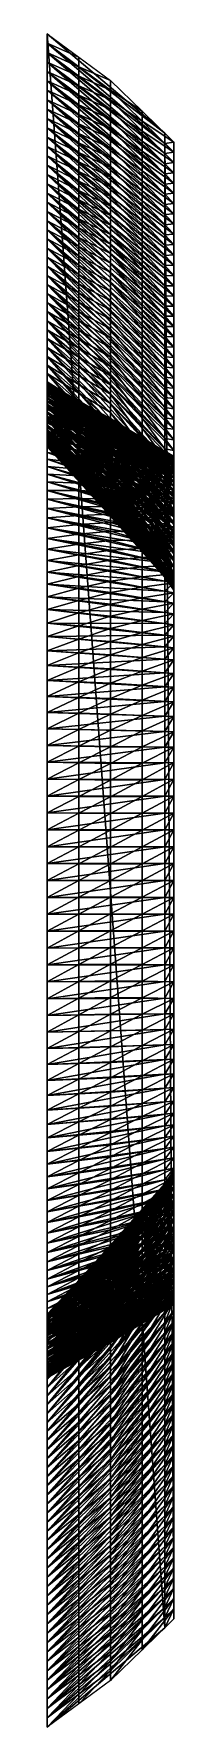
# Model space of a CAD drawing. Header units: metres. Extents: x -3 to 177, y -14 to 14.
# Drawn here: x 169.31 to 170.39, y -7.21 to 7.21 of the extents above; entities that cross this region are included whole.
import ezdxf

# ---------------------------------------------------------------- set-up
doc = ezdxf.new("R2010")
doc.units = ezdxf.units.M
doc.layers.add('FORE_PEAK', color=7, linetype='Continuous', true_color=0x74a6a7)
doc.layers.add('HULL', color=7, linetype='Continuous', true_color=0x528ba5)

msp = doc.modelspace()

# ---------------------------------------------------------------- linework, layer by layer
at = {"layer": 'FORE_PEAK'}
for points in [[(169.312, 7.134, 14.765), (169.312, 7.214, 14.884), (170.311, 6.367, 14.918)], [(169.312, 7.214, 14.884), (169.312, -7.214, 14.884), (170.311, -6.367, 14.918)], [(169.312, 7.214, 14.884), (170.311, -6.367, 14.918), (170.311, 6.367, 14.918)], [(169.312, 7.054, 14.645), (169.312, 7.134, 14.765), (170.311, 6.28, 14.803)], [(169.312, 7.134, 14.765), (170.311, 6.367, 14.918), (170.311, 6.28, 14.803)], [(169.312, 6.974, 14.526), (169.312, 7.054, 14.645), (170.311, 6.194, 14.687)], [(169.312, 7.054, 14.645), (170.311, 6.28, 14.803), (170.311, 6.194, 14.687)], [(169.312, 6.894, 14.406), (169.312, 6.974, 14.526), (170.311, 6.107, 14.572)], [(169.312, 6.974, 14.526), (170.311, 6.194, 14.687), (170.311, 6.107, 14.572)], [(169.312, 6.814, 14.287), (169.312, 6.894, 14.406), (170.311, 6.02, 14.457)], [(169.312, 6.894, 14.406), (170.311, 6.107, 14.572), (170.311, 6.02, 14.457)], [(169.312, 6.733, 14.168), (169.312, 6.814, 14.287), (170.311, 5.934, 14.342)], [(169.312, 6.814, 14.287), (170.311, 6.02, 14.457), (170.311, 5.934, 14.342)], [(169.312, 6.653, 14.048), (169.312, 6.733, 14.168), (170.311, 5.847, 14.227)], [(169.312, 6.733, 14.168), (170.311, 5.934, 14.342), (170.311, 5.847, 14.227)], [(169.312, 6.573, 13.929), (169.312, 6.653, 14.048), (170.311, 5.761, 14.112)], [(169.312, 6.653, 14.048), (170.311, 5.847, 14.227), (170.311, 5.761, 14.112)], [(169.312, 6.493, 13.81), (169.312, 6.573, 13.929), (170.311, 5.674, 13.997)], [(169.312, 6.573, 13.929), (170.311, 5.761, 14.112), (170.311, 5.674, 13.997)], [(169.312, 6.413, 13.69), (169.312, 6.493, 13.81), (170.311, 5.587, 13.881)], [(169.312, 6.493, 13.81), (170.311, 5.674, 13.997), (170.311, 5.587, 13.881)], [(169.312, 6.333, 13.571), (169.312, 6.413, 13.69), (170.311, 5.5, 13.767)], [(169.312, 6.413, 13.69), (170.311, 5.587, 13.881), (170.311, 5.5, 13.767)], [(170.311, 6.28, 14.803), (170.311, 6.367, 14.918), (170.387, 6.292, 14.921)], [(170.311, 6.367, 14.918), (170.311, -6.367, 14.918), (170.387, -6.292, 14.921)], [(170.311, 6.367, 14.918), (170.387, -6.292, 14.921), (170.387, 6.292, 14.921)], [(169.312, 6.253, 13.451), (169.312, 6.333, 13.571), (170.311, 5.413, 13.652)], [(169.312, 6.333, 13.571), (170.311, 5.5, 13.767), (170.311, 5.413, 13.652)], [(169.312, 6.174, 13.331), (169.312, 6.253, 13.451), (170.311, 5.326, 13.537)], [(169.312, 6.253, 13.451), (170.311, 5.413, 13.652), (170.311, 5.326, 13.537)], [(170.311, 6.28, 14.803), (170.387, 6.292, 14.921), (170.387, 6.205, 14.806)], [(170.311, 6.194, 14.687), (170.311, 6.28, 14.803), (170.387, 6.205, 14.806)], [(170.311, 6.194, 14.687), (170.387, 6.205, 14.806), (170.387, 6.118, 14.691)], [(169.312, 6.094, 13.211), (169.312, 6.174, 13.331), (170.311, 5.239, 13.422)], [(169.312, 6.174, 13.331), (170.311, 5.326, 13.537), (170.311, 5.239, 13.422)], [(169.312, 6.015, 13.091), (169.312, 6.094, 13.211), (170.311, 5.153, 13.307)], [(169.312, 6.094, 13.211), (170.311, 5.239, 13.422), (170.311, 5.153, 13.307)], [(170.311, 6.107, 14.572), (170.311, 6.194, 14.687), (170.387, 6.118, 14.691)], [(170.311, 6.107, 14.572), (170.387, 6.118, 14.691), (170.387, 6.031, 14.576)], [(170.311, 6.02, 14.457), (170.311, 6.107, 14.572), (170.387, 6.031, 14.576)], [(169.312, 5.936, 12.971), (169.312, 6.015, 13.091), (170.311, 5.066, 13.192)], [(169.312, 6.015, 13.091), (170.311, 5.153, 13.307), (170.311, 5.066, 13.192)], [(169.312, 5.857, 12.851), (169.312, 5.936, 12.971), (170.311, 4.98, 13.077)], [(169.312, 5.936, 12.971), (170.311, 5.066, 13.192), (170.311, 4.98, 13.077)], [(170.311, 6.02, 14.457), (170.387, 6.031, 14.576), (170.387, 5.943, 14.461)], [(170.311, 5.934, 14.342), (170.311, 6.02, 14.457), (170.387, 5.943, 14.461)], [(170.311, 5.934, 14.342), (170.387, 5.943, 14.461), (170.387, 5.856, 14.346)], [(170.311, 5.847, 14.227), (170.311, 5.934, 14.342), (170.387, 5.856, 14.346)], [(169.312, 5.779, 12.731), (169.312, 5.857, 12.851), (170.311, 4.894, 12.962)], [(169.312, 5.857, 12.851), (170.311, 4.98, 13.077), (170.311, 4.894, 12.962)], [(169.312, 5.7, 12.61), (169.312, 5.779, 12.731), (170.311, 4.808, 12.847)], [(169.312, 5.779, 12.731), (170.311, 4.894, 12.962), (170.311, 4.808, 12.847)], [(170.311, 5.847, 14.227), (170.387, 5.856, 14.346), (170.387, 5.769, 14.231)], [(170.311, 5.761, 14.112), (170.311, 5.847, 14.227), (170.387, 5.769, 14.231)], [(169.312, 5.622, 12.489), (169.312, 5.7, 12.61), (170.311, 4.721, 12.732)], [(169.312, 5.7, 12.61), (170.311, 4.808, 12.847), (170.311, 4.721, 12.732)], [(170.311, 5.761, 14.112), (170.387, 5.769, 14.231), (170.387, 5.681, 14.116)], [(170.311, 5.674, 13.997), (170.311, 5.761, 14.112), (170.387, 5.681, 14.116)], [(170.311, 5.674, 13.997), (170.387, 5.681, 14.116), (170.387, 5.594, 14.001)], [(170.311, 5.587, 13.881), (170.311, 5.674, 13.997), (170.387, 5.594, 14.001)], [(169.312, 5.544, 12.369), (169.312, 5.622, 12.489), (170.311, 4.634, 12.617)], [(169.312, 5.622, 12.489), (170.311, 4.721, 12.732), (170.311, 4.634, 12.617)], [(169.312, 5.466, 12.248), (169.312, 5.544, 12.369), (170.311, 4.548, 12.503)], [(169.312, 5.544, 12.369), (170.311, 4.634, 12.617), (170.311, 4.548, 12.503)], [(170.311, 5.587, 13.881), (170.387, 5.594, 14.001), (170.387, 5.507, 13.886)], [(170.311, 5.5, 13.767), (170.311, 5.587, 13.881), (170.387, 5.507, 13.886)], [(170.311, 5.5, 13.767), (170.387, 5.507, 13.886), (170.387, 5.419, 13.772)], [(170.311, 5.413, 13.652), (170.311, 5.5, 13.767), (170.387, 5.419, 13.772)], [(169.312, 5.389, 12.127), (169.312, 5.466, 12.248), (170.311, 4.461, 12.388)], [(169.312, 5.466, 12.248), (170.311, 4.548, 12.503), (170.311, 4.461, 12.388)], [(169.312, 5.311, 12.006), (169.312, 5.389, 12.127), (170.311, 4.375, 12.273)], [(169.312, 5.389, 12.127), (170.311, 4.461, 12.388), (170.311, 4.375, 12.273)], [(170.311, 5.413, 13.652), (170.387, 5.419, 13.772), (170.387, 5.331, 13.658)], [(170.311, 5.326, 13.537), (170.311, 5.413, 13.652), (170.387, 5.331, 13.658)], [(169.312, 5.234, 11.885), (169.312, 5.311, 12.006), (170.311, 4.288, 12.159)], [(169.312, 5.311, 12.006), (170.311, 4.375, 12.273), (170.311, 4.288, 12.159)], [(169.312, 5.156, 11.763), (169.312, 5.234, 11.885), (170.311, 4.202, 12.044)], [(169.312, 5.234, 11.885), (170.311, 4.288, 12.159), (170.311, 4.202, 12.044)], [(170.311, 5.326, 13.537), (170.387, 5.331, 13.658), (170.387, 5.243, 13.543)], [(170.311, 5.239, 13.422), (170.311, 5.326, 13.537), (170.387, 5.243, 13.543)], [(170.311, 5.239, 13.422), (170.387, 5.243, 13.543), (170.387, 5.156, 13.429)], [(170.311, 5.153, 13.307), (170.311, 5.239, 13.422), (170.387, 5.156, 13.429)], [(169.312, 5.079, 11.642), (169.312, 5.156, 11.763), (170.311, 4.116, 11.929)], [(169.312, 5.156, 11.763), (170.311, 4.202, 12.044), (170.311, 4.116, 11.929)], [(169.312, 5.002, 11.521), (169.312, 5.079, 11.642), (170.311, 4.03, 11.814)], [(169.312, 5.079, 11.642), (170.311, 4.116, 11.929), (170.311, 4.03, 11.814)], [(170.311, 5.153, 13.307), (170.387, 5.156, 13.429), (170.387, 5.068, 13.314)], [(170.311, 5.066, 13.192), (170.311, 5.153, 13.307), (170.387, 5.068, 13.314)], [(170.311, 5.066, 13.192), (170.387, 5.068, 13.314), (170.387, 4.981, 13.199)], [(170.311, 4.98, 13.077), (170.311, 5.066, 13.192), (170.387, 4.981, 13.199)], [(169.312, 4.924, 11.4), (169.312, 5.002, 11.521), (170.311, 3.943, 11.699)], [(169.312, 5.002, 11.521), (170.311, 4.03, 11.814), (170.311, 3.943, 11.699)], [(169.312, 4.847, 11.278), (169.312, 4.924, 11.4), (170.311, 3.855, 11.587)], [(169.312, 4.924, 11.4), (170.311, 3.943, 11.699), (170.311, 3.855, 11.587)], [(170.311, 4.98, 13.077), (170.387, 4.981, 13.199), (170.387, 4.894, 13.085)], [(170.311, 4.894, 12.962), (170.311, 4.98, 13.077), (170.387, 4.894, 13.085)], [(169.312, 4.77, 11.157), (169.312, 4.847, 11.278), (170.311, 3.766, 11.475)], [(169.312, 4.847, 11.278), (170.311, 3.855, 11.587), (170.311, 3.766, 11.475)], [(169.312, 4.693, 11.036), (169.312, 4.77, 11.157), (170.311, 3.677, 11.363)], [(169.312, 4.77, 11.157), (170.311, 3.766, 11.475), (170.311, 3.677, 11.363)], [(170.311, 4.808, 12.847), (170.311, 4.894, 12.962), (170.387, 4.807, 12.97)], [(170.311, 4.894, 12.962), (170.387, 4.894, 13.085), (170.387, 4.807, 12.97)], [(170.311, 4.721, 12.732), (170.311, 4.808, 12.847), (170.387, 4.72, 12.855)], [(170.311, 4.808, 12.847), (170.387, 4.807, 12.97), (170.387, 4.72, 12.855)], [(169.312, 4.617, 10.914), (169.312, 4.693, 11.036), (170.311, 3.589, 11.251)], [(169.312, 4.693, 11.036), (170.311, 3.677, 11.363), (170.311, 3.589, 11.251)], [(169.312, 4.541, 10.792), (169.312, 4.617, 10.914), (170.311, 3.501, 11.139)], [(169.312, 4.617, 10.914), (170.311, 3.589, 11.251), (170.311, 3.501, 11.139)], [(170.311, 4.634, 12.617), (170.311, 4.721, 12.732), (170.387, 4.632, 12.74)], [(170.311, 4.721, 12.732), (170.387, 4.72, 12.855), (170.387, 4.632, 12.74)], [(170.311, 4.548, 12.503), (170.311, 4.634, 12.617), (170.387, 4.544, 12.626)], [(170.311, 4.634, 12.617), (170.387, 4.632, 12.74), (170.387, 4.544, 12.626)], [(169.312, 4.466, 10.669), (169.312, 4.541, 10.792), (170.311, 3.413, 11.027)], [(169.312, 4.541, 10.792), (170.311, 3.501, 11.139), (170.311, 3.413, 11.027)], [(170.311, 4.461, 12.388), (170.311, 4.548, 12.503), (170.387, 4.457, 12.512)], [(170.311, 4.548, 12.503), (170.387, 4.544, 12.626), (170.387, 4.457, 12.512)], [(169.312, 4.392, 10.546), (169.312, 4.466, 10.669), (170.311, 3.326, 10.913)], [(169.312, 4.466, 10.669), (170.311, 3.413, 11.027), (170.311, 3.326, 10.913)], [(169.312, 4.32, 10.421), (169.312, 4.392, 10.546), (170.311, 3.24, 10.8)], [(169.312, 4.392, 10.546), (170.311, 3.326, 10.913), (170.311, 3.24, 10.8)], [(170.311, 4.375, 12.273), (170.311, 4.461, 12.388), (170.387, 4.369, 12.398)], [(170.311, 4.461, 12.388), (170.387, 4.457, 12.512), (170.387, 4.369, 12.398)], [(170.311, 4.288, 12.159), (170.311, 4.375, 12.273), (170.387, 4.281, 12.284)], [(170.311, 4.375, 12.273), (170.387, 4.369, 12.398), (170.387, 4.281, 12.284)], [(169.312, 4.25, 10.296), (169.312, 4.32, 10.421), (170.311, 3.156, 10.685)], [(169.312, 4.32, 10.421), (170.311, 3.24, 10.8), (170.311, 3.156, 10.685)], [(169.312, 4.181, 10.17), (169.312, 4.25, 10.296), (170.311, 3.074, 10.569)], [(169.312, 4.25, 10.296), (170.311, 3.156, 10.685), (170.311, 3.074, 10.569)], [(169.312, 4.236, 5.152), (169.312, 4.238, 5.296), (170.311, 3.635, 5.765)], [(169.312, 4.238, 5.296), (169.312, 4.235, 5.439), (170.311, 3.622, 5.909)], [(169.312, 4.238, 5.296), (170.311, 3.622, 5.909), (170.311, 3.635, 5.765)], [(169.312, 4.234, 5.008), (169.312, 4.236, 5.152), (170.311, 3.643, 5.622)], [(169.312, 4.236, 5.152), (170.311, 3.635, 5.765), (170.311, 3.643, 5.622)], [(169.312, 4.235, 5.439), (169.312, 4.23, 5.583), (170.311, 3.603, 6.05)], [(169.312, 4.235, 5.439), (170.311, 3.603, 6.05), (170.311, 3.622, 5.909)], [(169.312, 4.227, 4.864), (169.312, 4.234, 5.008), (170.311, 3.651, 5.478)], [(169.312, 4.234, 5.008), (170.311, 3.643, 5.622), (170.311, 3.651, 5.478)], [(169.312, 4.23, 5.583), (169.312, 4.222, 5.726), (170.311, 3.579, 6.19)], [(169.312, 4.23, 5.583), (170.311, 3.579, 6.19), (170.311, 3.603, 6.05)], [(169.312, 4.217, 4.721), (169.312, 4.227, 4.864), (170.311, 3.655, 5.335)], [(169.312, 4.227, 4.864), (170.311, 3.651, 5.478), (170.311, 3.655, 5.335)], [(169.312, 4.222, 5.726), (169.312, 4.212, 5.87), (170.311, 3.552, 6.33)], [(169.312, 4.222, 5.726), (170.311, 3.552, 6.33), (170.311, 3.579, 6.19)], [(169.312, 4.205, 4.578), (169.312, 4.217, 4.721), (170.311, 3.657, 5.191)], [(169.312, 4.217, 4.721), (170.311, 3.655, 5.335), (170.311, 3.657, 5.191)], [(169.312, 4.212, 5.87), (169.312, 4.198, 6.013), (170.311, 3.522, 6.469)], [(169.312, 4.212, 5.87), (170.311, 3.522, 6.469), (170.311, 3.552, 6.33)], [(169.312, 4.19, 4.435), (169.312, 4.205, 4.578), (170.311, 3.658, 5.048)], [(169.312, 4.205, 4.578), (170.311, 3.657, 5.191), (170.311, 3.658, 5.048)], [(169.312, 4.198, 6.013), (169.312, 4.181, 6.155), (170.311, 3.491, 6.609)], [(169.312, 4.198, 6.013), (170.311, 3.491, 6.609), (170.311, 3.522, 6.469)], [(169.312, 4.173, 4.292), (169.312, 4.19, 4.435), (170.311, 3.653, 4.904)], [(169.312, 4.19, 4.435), (170.311, 3.658, 5.048), (170.311, 3.653, 4.904)], [(170.311, 4.202, 12.044), (170.311, 4.288, 12.159), (170.387, 4.194, 12.17)], [(170.311, 4.288, 12.159), (170.387, 4.281, 12.284), (170.387, 4.194, 12.17)], [(170.311, 4.116, 11.929), (170.311, 4.202, 12.044), (170.387, 4.107, 12.056)], [(170.311, 4.202, 12.044), (170.387, 4.194, 12.17), (170.387, 4.107, 12.056)], [(169.312, 4.181, 6.155), (169.312, 4.163, 6.298), (170.311, 3.457, 6.748)], [(169.312, 4.181, 6.155), (170.311, 3.457, 6.748), (170.311, 3.491, 6.609)], [(169.312, 4.114, 10.042), (169.312, 4.181, 10.17), (170.311, 2.992, 10.453)], [(169.312, 4.181, 10.17), (170.311, 3.074, 10.569), (170.311, 2.992, 10.453)], [(169.312, 4.153, 4.15), (169.312, 4.173, 4.292), (170.311, 3.644, 4.76)], [(169.312, 4.173, 4.292), (170.311, 3.653, 4.904), (170.311, 3.644, 4.76)], [(169.312, 4.163, 6.298), (169.312, 4.14, 6.44), (170.311, 3.42, 6.886)], [(169.312, 4.163, 6.298), (170.311, 3.42, 6.886), (170.311, 3.457, 6.748)], [(169.312, 4.13, 4.008), (169.312, 4.153, 4.15), (170.311, 3.633, 4.617)], [(169.312, 4.153, 4.15), (170.311, 3.644, 4.76), (170.311, 3.633, 4.617)], [(169.312, 4.14, 6.44), (169.312, 4.116, 6.581), (170.311, 3.381, 7.023)], [(169.312, 4.14, 6.44), (170.311, 3.381, 7.023), (170.311, 3.42, 6.886)], [(169.312, 4.105, 3.867), (169.312, 4.13, 4.008), (170.311, 3.621, 4.473)], [(169.312, 4.13, 4.008), (170.311, 3.633, 4.617), (170.311, 3.621, 4.473)], [(169.312, 4.116, 6.581), (169.312, 4.088, 6.722), (170.311, 3.331, 7.155)], [(169.312, 4.116, 6.581), (170.311, 3.331, 7.155), (170.311, 3.381, 7.023)], [(169.312, 4.049, 9.914), (169.312, 4.114, 10.042), (170.311, 2.92, 10.329)], [(169.312, 4.114, 10.042), (170.311, 2.992, 10.453), (170.311, 2.92, 10.329)], [(169.312, 4.077, 3.726), (169.312, 4.105, 3.867), (170.311, 3.606, 4.33)], [(169.312, 4.105, 3.867), (170.311, 3.621, 4.473), (170.311, 3.606, 4.33)], [(169.312, 4.088, 6.722), (169.312, 4.059, 6.862), (170.311, 3.28, 7.285)], [(169.312, 4.088, 6.722), (170.311, 3.28, 7.285), (170.311, 3.331, 7.155)], [(169.312, 4.047, 3.586), (169.312, 4.077, 3.726), (170.311, 3.59, 4.187)], [(169.312, 4.077, 3.726), (170.311, 3.606, 4.33), (170.311, 3.59, 4.187)], [(169.312, 4.059, 6.862), (169.312, 4.027, 7.002), (170.311, 3.225, 7.415)], [(169.312, 4.059, 6.862), (170.311, 3.225, 7.415), (170.311, 3.28, 7.285)], [(169.312, 3.989, 9.783), (169.312, 4.049, 9.914), (170.311, 2.853, 10.201)], [(169.312, 4.049, 9.914), (170.311, 2.92, 10.329), (170.311, 2.853, 10.201)], [(169.312, 4.013, 3.447), (169.312, 4.047, 3.586), (170.311, 3.572, 4.044)], [(169.312, 4.047, 3.586), (170.311, 3.59, 4.187), (170.311, 3.572, 4.044)], [(170.311, 4.03, 11.814), (170.311, 4.116, 11.929), (170.387, 4.019, 11.941)], [(170.311, 4.116, 11.929), (170.387, 4.107, 12.056), (170.387, 4.019, 11.941)], [(169.312, 4.027, 7.002), (169.312, 3.992, 7.141), (170.311, 3.169, 7.545)], [(169.312, 4.027, 7.002), (170.311, 3.169, 7.545), (170.311, 3.225, 7.415)], [(169.312, 3.978, 3.308), (169.312, 4.013, 3.447), (170.311, 3.549, 3.902)], [(169.312, 4.013, 3.447), (170.311, 3.572, 4.044), (170.311, 3.549, 3.902)], [(169.312, 3.992, 7.141), (169.312, 3.956, 7.279), (170.311, 3.111, 7.673)], [(169.312, 3.992, 7.141), (170.311, 3.111, 7.673), (170.311, 3.169, 7.545)], [(169.312, 3.93, 9.652), (169.312, 3.989, 9.783), (170.311, 2.79, 10.071)], [(169.312, 3.989, 9.783), (170.311, 2.853, 10.201), (170.311, 2.79, 10.071)], [(169.312, 3.938, 3.17), (169.312, 3.978, 3.308), (170.311, 3.525, 3.76)], [(169.312, 3.978, 3.308), (170.311, 3.549, 3.902), (170.311, 3.525, 3.76)], [(169.312, 3.956, 7.279), (169.312, 3.918, 7.417), (170.311, 3.051, 7.802)], [(169.312, 3.956, 7.279), (170.311, 3.051, 7.802), (170.311, 3.111, 7.673)], [(169.312, 3.898, 3.032), (169.312, 3.938, 3.17), (170.311, 3.497, 3.619)], [(169.312, 3.938, 3.17), (170.311, 3.525, 3.76), (170.311, 3.497, 3.619)], [(169.312, 3.878, 9.518), (169.312, 3.93, 9.652), (170.311, 2.729, 9.941)], [(169.312, 3.93, 9.652), (170.311, 2.79, 10.071), (170.311, 2.729, 9.941)], [(169.312, 3.918, 7.417), (169.312, 3.879, 7.555), (170.311, 2.989, 7.929)], [(169.312, 3.918, 7.417), (170.311, 2.989, 7.929), (170.311, 3.051, 7.802)], [(169.312, 3.853, 2.896), (169.312, 3.898, 3.032), (170.311, 3.469, 3.478)], [(169.312, 3.898, 3.032), (170.311, 3.497, 3.619), (170.311, 3.469, 3.478)], [(170.311, 3.943, 11.699), (170.311, 4.03, 11.814), (170.387, 3.932, 11.827)], [(170.311, 4.03, 11.814), (170.387, 4.019, 11.941), (170.387, 3.932, 11.827)], [(170.311, 3.855, 11.587), (170.311, 3.943, 11.699), (170.387, 3.845, 11.713)], [(170.311, 3.943, 11.699), (170.387, 3.932, 11.827), (170.387, 3.845, 11.713)], [(169.312, 3.879, 7.555), (169.312, 3.84, 7.692), (170.311, 2.928, 8.057)], [(169.312, 3.879, 7.555), (170.311, 2.928, 8.057), (170.311, 2.989, 7.929)], [(169.312, 3.827, 9.383), (169.312, 3.878, 9.518), (170.311, 2.673, 9.808)], [(169.312, 3.878, 9.518), (170.311, 2.729, 9.941), (170.311, 2.673, 9.808)], [(169.312, 3.806, 2.761), (169.312, 3.853, 2.896), (170.311, 3.437, 3.337)], [(169.312, 3.853, 2.896), (170.311, 3.469, 3.478), (170.311, 3.437, 3.337)], [(169.312, 3.84, 7.692), (169.312, 3.804, 7.83), (170.311, 2.868, 8.185)], [(169.312, 3.84, 7.692), (170.311, 2.868, 8.185), (170.311, 2.928, 8.057)], [(169.312, 3.787, 9.245), (169.312, 3.827, 9.383), (170.311, 2.629, 9.673)], [(169.312, 3.827, 9.383), (170.311, 2.673, 9.808), (170.311, 2.629, 9.673)], [(169.312, 3.756, 2.627), (169.312, 3.806, 2.761), (170.311, 3.404, 3.197)], [(169.312, 3.806, 2.761), (170.311, 3.437, 3.337), (170.311, 3.404, 3.197)], [(169.312, 3.804, 7.83), (169.312, 3.772, 7.969), (170.311, 2.813, 8.315)], [(169.312, 3.804, 7.83), (170.311, 2.813, 8.315), (170.311, 2.868, 8.185)], [(169.312, 3.75, 9.106), (169.312, 3.787, 9.245), (170.311, 2.608, 9.535)], [(169.312, 3.787, 9.245), (170.311, 2.629, 9.673), (170.311, 2.608, 9.535)], [(169.312, 3.772, 7.969), (169.312, 3.741, 8.109), (170.311, 2.759, 8.446)], [(169.312, 3.772, 7.969), (170.311, 2.759, 8.446), (170.311, 2.813, 8.315)], [(169.312, 3.704, 2.494), (169.312, 3.756, 2.627), (170.311, 3.368, 3.058)], [(169.312, 3.756, 2.627), (170.311, 3.404, 3.197), (170.311, 3.368, 3.058)], [(170.311, 3.766, 11.475), (170.311, 3.855, 11.587), (170.387, 3.755, 11.602)], [(170.311, 3.855, 11.587), (170.387, 3.845, 11.713), (170.387, 3.755, 11.602)], [(170.311, 3.677, 11.363), (170.311, 3.766, 11.475), (170.387, 3.664, 11.491)], [(170.311, 3.766, 11.475), (170.387, 3.755, 11.602), (170.387, 3.664, 11.491)], [(169.312, 3.724, 8.965), (169.312, 3.75, 9.106), (170.311, 2.591, 9.395)], [(169.312, 3.75, 9.106), (170.311, 2.608, 9.535), (170.311, 2.591, 9.395)], [(169.312, 3.741, 8.109), (169.312, 3.72, 8.25), (170.311, 2.714, 8.58)], [(169.312, 3.741, 8.109), (170.311, 2.714, 8.58), (170.311, 2.759, 8.446)], [(169.312, 3.705, 8.822), (169.312, 3.724, 8.965), (170.311, 2.584, 9.254)], [(169.312, 3.724, 8.965), (170.311, 2.591, 9.395), (170.311, 2.584, 9.254)], [(169.312, 3.72, 8.25), (169.312, 3.702, 8.393), (170.311, 2.672, 8.713)], [(169.312, 3.72, 8.25), (170.311, 2.672, 8.713), (170.311, 2.714, 8.58)], [(169.312, 3.697, 8.679), (169.312, 3.705, 8.822), (170.311, 2.594, 9.119)], [(169.312, 3.705, 8.822), (170.311, 2.584, 9.254), (170.311, 2.594, 9.119)], [(169.312, 3.648, 2.362), (169.312, 3.704, 2.494), (170.311, 3.328, 2.92)], [(169.312, 3.704, 2.494), (170.311, 3.368, 3.058), (170.311, 3.328, 2.92)], [(169.312, 3.702, 8.393), (169.312, 3.694, 8.536), (170.311, 2.638, 8.848)], [(169.312, 3.702, 8.393), (170.311, 2.638, 8.848), (170.311, 2.672, 8.713)], [(169.312, 3.694, 8.536), (169.312, 3.697, 8.679), (170.311, 2.614, 8.984)], [(169.312, 3.697, 8.679), (170.311, 2.594, 9.119), (170.311, 2.614, 8.984)], [(169.312, 3.694, 8.536), (170.311, 2.614, 8.984), (170.311, 2.638, 8.848)], [(169.312, 3.589, 2.231), (169.312, 3.648, 2.362), (170.311, 3.286, 2.782)], [(169.312, 3.648, 2.362), (170.311, 3.328, 2.92), (170.311, 3.286, 2.782)], [(170.311, 3.589, 11.251), (170.311, 3.677, 11.363), (170.387, 3.574, 11.38)], [(170.311, 3.677, 11.363), (170.387, 3.664, 11.491), (170.387, 3.574, 11.38)], [(170.311, 3.653, 4.904), (170.311, 3.658, 5.048), (170.387, 3.615, 5.094)], [(170.311, 3.658, 5.048), (170.311, 3.657, 5.191), (170.387, 3.613, 5.237)], [(170.311, 3.658, 5.048), (170.387, 3.613, 5.237), (170.387, 3.615, 5.094)], [(170.311, 3.657, 5.191), (170.311, 3.655, 5.335), (170.387, 3.609, 5.381)], [(170.311, 3.657, 5.191), (170.387, 3.609, 5.381), (170.387, 3.613, 5.237)], [(170.311, 3.655, 5.335), (170.311, 3.651, 5.478), (170.387, 3.604, 5.525)], [(170.311, 3.655, 5.335), (170.387, 3.604, 5.525), (170.387, 3.609, 5.381)], [(170.311, 3.644, 4.76), (170.311, 3.653, 4.904), (170.387, 3.611, 4.95)], [(170.311, 3.653, 4.904), (170.387, 3.615, 5.094), (170.387, 3.611, 4.95)], [(170.311, 3.651, 5.478), (170.311, 3.643, 5.622), (170.387, 3.594, 5.668)], [(170.311, 3.651, 5.478), (170.387, 3.594, 5.668), (170.387, 3.604, 5.525)], [(170.311, 3.633, 4.617), (170.311, 3.644, 4.76), (170.387, 3.603, 4.806)], [(170.311, 3.644, 4.76), (170.387, 3.611, 4.95), (170.387, 3.603, 4.806)], [(170.311, 3.643, 5.622), (170.311, 3.635, 5.765), (170.387, 3.585, 5.812)], [(170.311, 3.643, 5.622), (170.387, 3.585, 5.812), (170.387, 3.594, 5.668)], [(170.311, 3.635, 5.765), (170.311, 3.622, 5.909), (170.387, 3.572, 5.956)], [(170.311, 3.635, 5.765), (170.387, 3.572, 5.956), (170.387, 3.585, 5.812)], [(170.311, 3.621, 4.473), (170.311, 3.633, 4.617), (170.387, 3.592, 4.662)], [(170.311, 3.633, 4.617), (170.387, 3.603, 4.806), (170.387, 3.592, 4.662)], [(170.311, 3.622, 5.909), (170.311, 3.603, 6.05), (170.387, 3.551, 6.097)], [(170.311, 3.622, 5.909), (170.387, 3.551, 6.097), (170.387, 3.572, 5.956)], [(170.311, 3.606, 4.33), (170.311, 3.621, 4.473), (170.387, 3.58, 4.518)], [(170.311, 3.621, 4.473), (170.387, 3.592, 4.662), (170.387, 3.58, 4.518)], [(169.312, 3.528, 2.102), (169.312, 3.589, 2.231), (170.311, 3.241, 2.646)], [(169.312, 3.589, 2.231), (170.311, 3.286, 2.782), (170.311, 3.241, 2.646)], [(169.312, 3.463, 1.975), (169.312, 3.528, 2.102), (170.311, 3.194, 2.51)], [(169.312, 3.528, 2.102), (170.311, 3.241, 2.646), (170.311, 3.194, 2.51)], [(169.312, 3.396, 1.848), (169.312, 3.463, 1.975), (170.311, 3.144, 2.375)], [(169.312, 3.463, 1.975), (170.311, 3.194, 2.51), (170.311, 3.144, 2.375)], [(170.311, 3.59, 4.187), (170.311, 3.606, 4.33), (170.387, 3.567, 4.375)], [(170.311, 3.606, 4.33), (170.387, 3.58, 4.518), (170.387, 3.567, 4.375)], [(170.311, 3.603, 6.05), (170.311, 3.579, 6.19), (170.387, 3.525, 6.236)], [(170.311, 3.603, 6.05), (170.387, 3.525, 6.236), (170.387, 3.551, 6.097)], [(170.311, 3.572, 4.044), (170.311, 3.59, 4.187), (170.387, 3.551, 4.231)], [(170.311, 3.59, 4.187), (170.387, 3.567, 4.375), (170.387, 3.551, 4.231)], [(170.311, 3.501, 11.139), (170.311, 3.589, 11.251), (170.387, 3.485, 11.269)], [(170.311, 3.589, 11.251), (170.387, 3.574, 11.38), (170.387, 3.485, 11.269)], [(170.311, 3.579, 6.19), (170.311, 3.552, 6.33), (170.387, 3.496, 6.376)], [(170.311, 3.579, 6.19), (170.387, 3.496, 6.376), (170.387, 3.525, 6.236)], [(170.311, 3.549, 3.902), (170.311, 3.572, 4.044), (170.387, 3.535, 4.088)], [(170.311, 3.572, 4.044), (170.387, 3.551, 4.231), (170.387, 3.535, 4.088)], [(170.311, 3.552, 6.33), (170.311, 3.522, 6.469), (170.387, 3.464, 6.515)], [(170.311, 3.552, 6.33), (170.387, 3.464, 6.515), (170.387, 3.496, 6.376)], [(170.311, 3.525, 3.76), (170.311, 3.549, 3.902), (170.387, 3.512, 3.946)], [(170.311, 3.549, 3.902), (170.387, 3.535, 4.088), (170.387, 3.512, 3.946)], [(170.311, 3.497, 3.619), (170.311, 3.525, 3.76), (170.387, 3.489, 3.803)], [(170.311, 3.525, 3.76), (170.387, 3.512, 3.946), (170.387, 3.489, 3.803)], [(170.311, 3.522, 6.469), (170.311, 3.491, 6.609), (170.387, 3.431, 6.654)], [(170.311, 3.522, 6.469), (170.387, 3.431, 6.654), (170.387, 3.464, 6.515)], [(170.311, 3.413, 11.027), (170.311, 3.501, 11.139), (170.387, 3.395, 11.158)], [(170.311, 3.501, 11.139), (170.387, 3.485, 11.269), (170.387, 3.395, 11.158)], [(170.311, 3.469, 3.478), (170.311, 3.497, 3.619), (170.387, 3.461, 3.662)], [(170.311, 3.497, 3.619), (170.387, 3.489, 3.803), (170.387, 3.461, 3.662)], [(170.311, 3.491, 6.609), (170.311, 3.457, 6.748), (170.387, 3.396, 6.793)], [(170.311, 3.491, 6.609), (170.387, 3.396, 6.793), (170.387, 3.431, 6.654)], [(170.311, 3.437, 3.337), (170.311, 3.469, 3.478), (170.387, 3.434, 3.52)], [(170.311, 3.469, 3.478), (170.387, 3.461, 3.662), (170.387, 3.434, 3.52)], [(169.312, 3.323, 1.725), (169.312, 3.396, 1.848), (170.311, 3.093, 2.242)], [(169.312, 3.396, 1.848), (170.311, 3.144, 2.375), (170.311, 3.093, 2.242)], [(169.312, 3.249, 1.602), (169.312, 3.323, 1.725), (170.311, 3.036, 2.11)], [(169.312, 3.323, 1.725), (170.311, 3.093, 2.242), (170.311, 3.036, 2.11)], [(170.311, 3.457, 6.748), (170.311, 3.42, 6.886), (170.387, 3.357, 6.931)], [(170.311, 3.457, 6.748), (170.387, 3.357, 6.931), (170.387, 3.396, 6.793)], [(170.311, 3.404, 3.197), (170.311, 3.437, 3.337), (170.387, 3.403, 3.379)], [(170.311, 3.437, 3.337), (170.387, 3.434, 3.52), (170.387, 3.403, 3.379)], [(170.311, 3.42, 6.886), (170.311, 3.381, 7.023), (170.387, 3.317, 7.068)], [(170.311, 3.42, 6.886), (170.387, 3.317, 7.068), (170.387, 3.357, 6.931)], [(170.311, 3.326, 10.913), (170.311, 3.413, 11.027), (170.387, 3.306, 11.046)], [(170.311, 3.413, 11.027), (170.387, 3.395, 11.158), (170.387, 3.306, 11.046)], [(170.311, 3.368, 3.058), (170.311, 3.404, 3.197), (170.387, 3.371, 3.239)], [(170.311, 3.404, 3.197), (170.387, 3.403, 3.379), (170.387, 3.371, 3.239)], [(170.311, 3.381, 7.023), (170.311, 3.331, 7.155), (170.387, 3.264, 7.198)], [(170.311, 3.381, 7.023), (170.387, 3.264, 7.198), (170.387, 3.317, 7.068)], [(170.311, 3.368, 3.058), (170.387, 3.371, 3.239), (170.387, 3.336, 3.099)], [(170.311, 3.328, 2.92), (170.311, 3.368, 3.058), (170.387, 3.336, 3.099)], [(170.311, 3.328, 2.92), (170.387, 3.336, 3.099), (170.387, 3.297, 2.961)], [(170.311, 3.331, 7.155), (170.311, 3.28, 7.285), (170.387, 3.21, 7.327)], [(170.311, 3.331, 7.155), (170.387, 3.21, 7.327), (170.387, 3.264, 7.198)], [(170.311, 3.286, 2.782), (170.311, 3.328, 2.92), (170.387, 3.297, 2.961)], [(170.311, 3.24, 10.8), (170.311, 3.326, 10.913), (170.387, 3.217, 10.935)], [(170.311, 3.326, 10.913), (170.387, 3.306, 11.046), (170.387, 3.217, 10.935)], [(169.312, 3.17, 1.483), (169.312, 3.249, 1.602), (170.311, 2.976, 1.979)], [(169.312, 3.249, 1.602), (170.311, 3.036, 2.11), (170.311, 2.976, 1.979)], [(170.311, 3.286, 2.782), (170.387, 3.297, 2.961), (170.387, 3.256, 2.822)], [(170.311, 3.241, 2.646), (170.311, 3.286, 2.782), (170.387, 3.256, 2.822)], [(170.311, 3.28, 7.285), (170.311, 3.225, 7.415), (170.387, 3.153, 7.456)], [(170.311, 3.28, 7.285), (170.387, 3.153, 7.456), (170.387, 3.21, 7.327)], [(170.311, 3.241, 2.646), (170.387, 3.256, 2.822), (170.387, 3.211, 2.685)], [(170.311, 3.194, 2.51), (170.311, 3.241, 2.646), (170.387, 3.211, 2.685)], [(170.311, 3.156, 10.685), (170.311, 3.24, 10.8), (170.387, 3.13, 10.822)], [(170.311, 3.24, 10.8), (170.387, 3.217, 10.935), (170.387, 3.13, 10.822)], [(170.311, 3.225, 7.415), (170.311, 3.169, 7.545), (170.387, 3.095, 7.585)], [(170.311, 3.225, 7.415), (170.387, 3.095, 7.585), (170.387, 3.153, 7.456)], [(170.311, 3.194, 2.51), (170.387, 3.211, 2.685), (170.387, 3.166, 2.549)], [(170.311, 3.144, 2.375), (170.311, 3.194, 2.51), (170.387, 3.166, 2.549)], [(169.312, 3.089, 1.365), (169.312, 3.17, 1.483), (170.311, 2.912, 1.851)], [(169.312, 3.17, 1.483), (170.311, 2.976, 1.979), (170.311, 2.912, 1.851)], [(169.312, 3.004, 1.25), (169.312, 3.089, 1.365), (170.311, 2.847, 1.723)], [(169.312, 3.089, 1.365), (170.311, 2.912, 1.851), (170.311, 2.847, 1.723)], [(170.311, 3.169, 7.545), (170.311, 3.111, 7.673), (170.387, 3.034, 7.712)], [(170.311, 3.169, 7.545), (170.387, 3.034, 7.712), (170.387, 3.095, 7.585)], [(170.311, 3.144, 2.375), (170.387, 3.166, 2.549), (170.387, 3.117, 2.414)], [(170.311, 3.074, 10.569), (170.311, 3.156, 10.685), (170.387, 3.044, 10.709)], [(170.311, 3.156, 10.685), (170.387, 3.13, 10.822), (170.387, 3.044, 10.709)], [(170.311, 3.093, 2.242), (170.311, 3.144, 2.375), (170.387, 3.117, 2.414)], [(170.311, 3.093, 2.242), (170.387, 3.117, 2.414), (170.387, 3.067, 2.279)], [(170.311, 3.111, 7.673), (170.311, 3.051, 7.802), (170.387, 2.972, 7.839)], [(170.311, 3.111, 7.673), (170.387, 2.972, 7.839), (170.387, 3.034, 7.712)], [(170.311, 3.036, 2.11), (170.311, 3.093, 2.242), (170.387, 3.067, 2.279)], [(170.311, 2.992, 10.453), (170.311, 3.074, 10.569), (170.387, 2.959, 10.594)], [(170.311, 3.074, 10.569), (170.387, 3.044, 10.709), (170.387, 2.959, 10.594)], [(170.311, 3.036, 2.11), (170.387, 3.067, 2.279), (170.387, 3.011, 2.147)], [(170.311, 3.051, 7.802), (170.311, 2.989, 7.929), (170.387, 2.908, 7.966)], [(170.311, 3.051, 7.802), (170.387, 2.908, 7.966), (170.387, 2.972, 7.839)], [(170.311, 2.976, 1.979), (170.311, 3.036, 2.11), (170.387, 3.011, 2.147)], [(169.312, 2.915, 1.138), (169.312, 3.004, 1.25), (170.311, 2.778, 1.598)], [(169.312, 3.004, 1.25), (170.311, 2.847, 1.723), (170.311, 2.778, 1.598)], [(169.312, 2.822, 1.03), (169.312, 2.915, 1.138), (170.311, 2.707, 1.475)], [(169.312, 2.915, 1.138), (170.311, 2.778, 1.598), (170.311, 2.707, 1.475)], [(170.311, 2.976, 1.979), (170.387, 3.011, 2.147), (170.387, 2.952, 2.016)], [(170.311, 2.92, 10.329), (170.311, 2.992, 10.453), (170.387, 2.876, 10.479)], [(170.311, 2.992, 10.453), (170.387, 2.959, 10.594), (170.387, 2.876, 10.479)], [(170.311, 2.989, 7.929), (170.311, 2.928, 8.057), (170.387, 2.845, 8.092)], [(170.311, 2.989, 7.929), (170.387, 2.845, 8.092), (170.387, 2.908, 7.966)], [(170.311, 2.912, 1.851), (170.311, 2.976, 1.979), (170.387, 2.952, 2.016)], [(170.311, 2.912, 1.851), (170.387, 2.952, 2.016), (170.387, 2.89, 1.887)], [(170.311, 2.928, 8.057), (170.311, 2.868, 8.185), (170.387, 2.782, 8.22)], [(170.311, 2.928, 8.057), (170.387, 2.782, 8.22), (170.387, 2.845, 8.092)], [(170.311, 2.853, 10.201), (170.311, 2.92, 10.329), (170.387, 2.803, 10.355)], [(170.311, 2.92, 10.329), (170.387, 2.876, 10.479), (170.387, 2.803, 10.355)], [(170.311, 2.847, 1.723), (170.311, 2.912, 1.851), (170.387, 2.89, 1.887)], [(170.311, 2.847, 1.723), (170.387, 2.89, 1.887), (170.387, 2.826, 1.758)], [(169.312, 2.726, 0.923), (169.312, 2.822, 1.03), (170.311, 2.631, 1.355)], [(169.312, 2.822, 1.03), (170.311, 2.707, 1.475), (170.311, 2.631, 1.355)], [(170.311, 2.868, 8.185), (170.311, 2.813, 8.315), (170.387, 2.725, 8.349)], [(170.311, 2.868, 8.185), (170.387, 2.725, 8.349), (170.387, 2.782, 8.22)], [(170.311, 2.79, 10.071), (170.311, 2.853, 10.201), (170.387, 2.736, 10.227)], [(170.311, 2.853, 10.201), (170.387, 2.803, 10.355), (170.387, 2.736, 10.227)], [(170.311, 2.778, 1.598), (170.311, 2.847, 1.723), (170.387, 2.826, 1.758)], [(170.311, 2.778, 1.598), (170.387, 2.826, 1.758), (170.387, 2.759, 1.632)], [(170.311, 2.813, 8.315), (170.311, 2.759, 8.446), (170.387, 2.669, 8.479)], [(170.311, 2.813, 8.315), (170.387, 2.669, 8.479), (170.387, 2.725, 8.349)], [(170.311, 2.729, 9.941), (170.311, 2.79, 10.071), (170.387, 2.673, 10.097)], [(170.311, 2.79, 10.071), (170.387, 2.736, 10.227), (170.387, 2.673, 10.097)], [(170.311, 2.707, 1.475), (170.311, 2.778, 1.598), (170.387, 2.759, 1.632)], [(170.311, 2.707, 1.475), (170.387, 2.759, 1.632), (170.387, 2.688, 1.508)], [(170.311, 2.759, 8.446), (170.311, 2.714, 8.58), (170.387, 2.621, 8.611)], [(170.311, 2.759, 8.446), (170.387, 2.621, 8.611), (170.387, 2.669, 8.479)], [(169.312, 2.627, 0.82), (169.312, 2.726, 0.923), (170.311, 2.55, 1.237)], [(169.312, 2.726, 0.923), (170.311, 2.631, 1.355), (170.311, 2.55, 1.237)], [(169.312, 2.525, 0.72), (169.312, 2.627, 0.82), (170.311, 2.464, 1.122)], [(169.312, 2.627, 0.82), (170.311, 2.55, 1.237), (170.311, 2.464, 1.122)], [(170.311, 2.673, 9.808), (170.311, 2.729, 9.941), (170.387, 2.611, 9.967)], [(170.311, 2.729, 9.941), (170.387, 2.673, 10.097), (170.387, 2.611, 9.967)], [(170.311, 2.714, 8.58), (170.311, 2.672, 8.713), (170.387, 2.577, 8.743)], [(170.311, 2.714, 8.58), (170.387, 2.577, 8.743), (170.387, 2.621, 8.611)], [(170.311, 2.631, 1.355), (170.311, 2.707, 1.475), (170.387, 2.688, 1.508)], [(170.311, 2.631, 1.355), (170.387, 2.688, 1.508), (170.387, 2.614, 1.387)], [(170.311, 2.629, 9.673), (170.311, 2.673, 9.808), (170.387, 2.555, 9.834)], [(170.311, 2.673, 9.808), (170.387, 2.611, 9.967), (170.387, 2.555, 9.834)], [(170.311, 2.672, 8.713), (170.311, 2.638, 8.848), (170.387, 2.54, 8.877)], [(170.311, 2.672, 8.713), (170.387, 2.54, 8.877), (170.387, 2.577, 8.743)], [(170.311, 2.638, 8.848), (170.311, 2.614, 8.984), (170.387, 2.513, 9.012)], [(170.311, 2.638, 8.848), (170.387, 2.513, 9.012), (170.387, 2.54, 8.877)], [(170.311, 2.55, 1.237), (170.311, 2.631, 1.355), (170.387, 2.614, 1.387)], [(170.311, 2.608, 9.535), (170.311, 2.629, 9.673), (170.387, 2.511, 9.699)], [(170.311, 2.629, 9.673), (170.387, 2.555, 9.834), (170.387, 2.511, 9.699)], [(170.311, 2.55, 1.237), (170.387, 2.614, 1.387), (170.387, 2.535, 1.268)], [(170.311, 2.614, 8.984), (170.311, 2.594, 9.119), (170.387, 2.488, 9.146)], [(170.311, 2.614, 8.984), (170.387, 2.488, 9.146), (170.387, 2.513, 9.012)], [(170.311, 2.591, 9.395), (170.311, 2.608, 9.535), (170.387, 2.493, 9.56)], [(170.311, 2.608, 9.535), (170.387, 2.511, 9.699), (170.387, 2.493, 9.56)], [(169.312, 2.418, 0.626), (169.312, 2.525, 0.72), (170.311, 2.375, 1.01)], [(169.312, 2.525, 0.72), (170.311, 2.464, 1.122), (170.311, 2.375, 1.01)], [(170.311, 2.594, 9.119), (170.311, 2.584, 9.254), (170.387, 2.474, 9.28)], [(170.311, 2.594, 9.119), (170.387, 2.474, 9.28), (170.387, 2.488, 9.146)], [(170.311, 2.584, 9.254), (170.311, 2.591, 9.395), (170.387, 2.478, 9.421)], [(170.311, 2.591, 9.395), (170.387, 2.493, 9.56), (170.387, 2.478, 9.421)], [(170.311, 2.584, 9.254), (170.387, 2.478, 9.421), (170.387, 2.474, 9.28)], [(170.311, 2.464, 1.122), (170.311, 2.55, 1.237), (170.387, 2.535, 1.268)], [(170.311, 2.464, 1.122), (170.387, 2.535, 1.268), (170.387, 2.45, 1.152)], [(170.311, 2.375, 1.01), (170.311, 2.464, 1.122), (170.387, 2.45, 1.152)], [(169.312, 2.309, 0.534), (169.312, 2.418, 0.626), (170.311, 2.283, 0.9)], [(169.312, 2.418, 0.626), (170.311, 2.375, 1.01), (170.311, 2.283, 0.9)], [(169.312, 2.194, 0.449), (169.312, 2.309, 0.534), (170.311, 2.189, 0.793)], [(169.312, 2.309, 0.534), (170.311, 2.283, 0.9), (170.311, 2.189, 0.793)], [(170.311, 2.375, 1.01), (170.387, 2.45, 1.152), (170.387, 2.362, 1.039)], [(170.311, 2.283, 0.9), (170.311, 2.375, 1.01), (170.387, 2.362, 1.039)], [(170.311, 2.283, 0.9), (170.387, 2.362, 1.039), (170.387, 2.271, 0.928)], [(169.312, 2.078, 0.368), (169.312, 2.194, 0.449), (170.311, 2.091, 0.69)], [(169.312, 2.194, 0.449), (170.311, 2.189, 0.793), (170.311, 2.091, 0.69)], [(170.311, 2.189, 0.793), (170.311, 2.283, 0.9), (170.387, 2.271, 0.928)], [(170.311, 2.189, 0.793), (170.387, 2.271, 0.928), (170.387, 2.178, 0.82)], [(170.311, 2.091, 0.69), (170.311, 2.189, 0.793), (170.387, 2.178, 0.82)], [(170.311, 2.091, 0.69), (170.387, 2.178, 0.82), (170.387, 2.082, 0.715)], [(169.312, 2.078, 0.368), (170.311, 2.091, 0.69), (170.311, 1.991, 0.589)], [(169.312, 1.957, 0.293), (169.312, 2.078, 0.368), (170.311, 1.991, 0.589)], [(170.311, 1.991, 0.589), (170.311, 2.091, 0.69), (170.387, 2.082, 0.715)], [(170.311, 1.991, 0.589), (170.387, 2.082, 0.715), (170.387, 1.983, 0.612)], [(169.312, 1.957, 0.293), (170.311, 1.991, 0.589), (170.311, 1.886, 0.494)], [(169.312, 1.832, 0.226), (169.312, 1.957, 0.293), (170.311, 1.886, 0.494)], [(169.312, 1.832, 0.226), (170.311, 1.886, 0.494), (170.311, 1.77, 0.409)], [(170.311, 1.886, 0.494), (170.311, 1.991, 0.589), (170.387, 1.983, 0.612)], [(170.311, 1.886, 0.494), (170.387, 1.983, 0.612), (170.387, 1.88, 0.515)], [(170.311, 1.77, 0.409), (170.311, 1.886, 0.494), (170.387, 1.88, 0.515)], [(170.311, 1.77, 0.409), (170.387, 1.88, 0.515), (170.387, 1.764, 0.429)], [(169.312, 1.703, 0.167), (169.312, 1.832, 0.226), (170.311, 1.77, 0.409)], [(169.312, 1.703, 0.167), (170.311, 1.77, 0.409), (170.311, 1.651, 0.329)], [(170.311, 1.651, 0.329), (170.311, 1.77, 0.409), (170.387, 1.764, 0.429)], [(170.311, 1.651, 0.329), (170.387, 1.764, 0.429), (170.387, 1.646, 0.349)], [(169.312, 1.569, 0.118), (169.312, 1.703, 0.167), (170.311, 1.651, 0.329)], [(169.312, 1.569, 0.118), (170.311, 1.651, 0.329), (170.311, 1.526, 0.259)], [(170.311, 1.526, 0.259), (170.311, 1.651, 0.329), (170.387, 1.646, 0.349)], [(170.311, 1.526, 0.259), (170.387, 1.646, 0.349), (170.387, 1.522, 0.277)], [(169.312, 1.432, 0.077), (169.312, 1.569, 0.118), (170.311, 1.526, 0.259)], [(169.312, 1.432, 0.077), (170.311, 1.526, 0.259), (170.311, 1.4, 0.196)], [(170.311, 1.4, 0.196), (170.311, 1.526, 0.259), (170.387, 1.522, 0.277)], [(170.311, 1.4, 0.196), (170.387, 1.522, 0.277), (170.387, 1.397, 0.211)], [(169.312, 1.292, 0.048), (169.312, 1.432, 0.077), (170.311, 1.4, 0.196)], [(169.312, 1.292, 0.048), (170.311, 1.4, 0.196), (170.311, 1.269, 0.144)], [(170.311, 1.269, 0.144), (170.311, 1.4, 0.196), (170.387, 1.397, 0.211)], [(170.311, 1.269, 0.144), (170.387, 1.397, 0.211), (170.387, 1.267, 0.157)], [(169.312, 1.15, 0.027), (169.312, 1.292, 0.048), (170.311, 1.269, 0.144)], [(169.312, 1.15, 0.027), (170.311, 1.269, 0.144), (170.311, 1.136, 0.1)], [(170.311, 1.136, 0.1), (170.311, 1.269, 0.144), (170.387, 1.267, 0.157)], [(170.311, 1.136, 0.1), (170.387, 1.267, 0.157), (170.387, 1.136, 0.11)], [(169.312, 1.007, 0.014), (169.312, 1.15, 0.027), (170.311, 1.136, 0.1)], [(169.312, 1.007, 0.014), (170.311, 1.136, 0.1), (170.311, 1.003, 0.062)], [(170.311, 1.003, 0.062), (170.311, 1.136, 0.1), (170.387, 1.136, 0.11)], [(170.311, 1.003, 0.062), (170.387, 1.136, 0.11), (170.387, 1.004, 0.07)], [(169.312, 0.863, 0.007), (169.312, 1.007, 0.014), (170.311, 1.003, 0.062)], [(169.312, 0.863, 0.007), (170.311, 1.003, 0.062), (170.311, 0.861, 0.045)], [(170.311, 0.861, 0.045), (170.311, 1.003, 0.062), (170.387, 1.004, 0.07)], [(170.311, 0.861, 0.045), (170.387, 1.004, 0.07), (170.387, 0.862, 0.051)], [(169.312, 0.719, 0.003), (169.312, 0.863, 0.007), (170.311, 0.861, 0.045)], [(169.312, 0.719, 0.003), (170.311, 0.861, 0.045), (170.311, 0.718, 0.033)], [(170.311, 0.718, 0.033), (170.311, 0.861, 0.045), (170.387, 0.862, 0.051)], [(170.311, 0.718, 0.033), (170.387, 0.862, 0.051), (170.387, 0.719, 0.038)], [(169.312, 0.576, 0.001), (169.312, 0.719, 0.003), (170.311, 0.718, 0.033)], [(169.312, 0.576, 0.001), (170.311, 0.718, 0.033), (170.311, 0.575, 0.025)], [(170.311, 0.575, 0.025), (170.311, 0.718, 0.033), (170.387, 0.719, 0.038)], [(170.311, 0.575, 0.025), (170.387, 0.719, 0.038), (170.387, 0.575, 0.028)], [(169.312, 0.432, 0), (169.312, 0.576, 0.001), (170.311, 0.575, 0.025)], [(169.312, 0.432, 0), (170.311, 0.575, 0.025), (170.311, 0.431, 0.016)], [(170.311, 0.431, 0.016), (170.311, 0.575, 0.025), (170.387, 0.575, 0.028)], [(170.311, 0.431, 0.016), (170.387, 0.575, 0.028), (170.387, 0.432, 0.019)], [(169.312, 0.288), (169.312, 0.432, 0), (170.311, 0.431, 0.016)], [(169.312, 0.288), (170.311, 0.431, 0.016), (170.311, 0.288, 0.009)], [(170.311, 0.288, 0.009), (170.311, 0.431, 0.016), (170.387, 0.432, 0.019)], [(170.311, 0.288, 0.009), (170.387, 0.432, 0.019), (170.387, 0.288, 0.011)], [(169.312, 0.144), (169.312, 0.288), (170.311, 0.288, 0.009)], [(169.312, 0.144), (170.311, 0.288, 0.009), (170.311, 0.144, 0.002)], [(170.311, 0.144, 0.002), (170.311, 0.288, 0.009), (170.387, 0.288, 0.011)], [(170.311, 0.144, 0.002), (170.387, 0.288, 0.011), (170.387, 0.144, 0.002)], [(170.311, 0), (170.311, 0.144, 0.002), (170.387, 0.144, 0.002)], [(170.311, 0), (170.387, 0.144, 0.002), (170.387, 0)], [(169.312, 0), (169.312, 0.144), (170.311, 0.144, 0.002)], [(169.312, 0), (170.311, 0.144, 0.002), (170.311, 0)], [(169.312, -0.144), (169.312, 0), (170.311, 0)], [(169.312, -0.144), (170.311, 0), (170.311, -0.144, 0.002)], [(170.311, -0.144, 0.002), (170.311, 0), (170.387, 0)], [(170.311, -0.144, 0.002), (170.387, 0), (170.387, -0.144, 0.002)], [(169.312, -0.288), (169.312, -0.144), (170.311, -0.144, 0.002)], [(169.312, -0.288), (170.311, -0.144, 0.002), (170.311, -0.288, 0.009)], [(170.311, -0.288, 0.009), (170.311, -0.144, 0.002), (170.387, -0.144, 0.002)], [(169.312, -0.432, 0), (169.312, -0.288), (170.311, -0.288, 0.009)], [(169.312, -0.432, 0), (170.311, -0.288, 0.009), (170.311, -0.431, 0.016)], [(170.311, -0.288, 0.009), (170.387, -0.144, 0.002), (170.387, -0.288, 0.011)], [(170.311, -0.431, 0.016), (170.311, -0.288, 0.009), (170.387, -0.288, 0.011)], [(170.311, -0.431, 0.016), (170.387, -0.288, 0.011), (170.387, -0.432, 0.019)], [(169.312, -0.576, 0.001), (169.312, -0.432, 0), (170.311, -0.431, 0.016)], [(169.312, -0.576, 0.001), (170.311, -0.431, 0.016), (170.311, -0.575, 0.025)], [(170.311, -0.575, 0.025), (170.311, -0.431, 0.016), (170.387, -0.432, 0.019)], [(170.311, -0.575, 0.025), (170.387, -0.432, 0.019), (170.387, -0.575, 0.028)], [(169.312, -0.719, 0.003), (169.312, -0.576, 0.001), (170.311, -0.575, 0.025)], [(169.312, -0.719, 0.003), (170.311, -0.575, 0.025), (170.311, -0.718, 0.033)], [(170.311, -0.718, 0.033), (170.311, -0.575, 0.025), (170.387, -0.575, 0.028)], [(170.311, -0.718, 0.033), (170.387, -0.575, 0.028), (170.387, -0.719, 0.038)], [(169.312, -0.863, 0.007), (169.312, -0.719, 0.003), (170.311, -0.718, 0.033)], [(169.312, -0.863, 0.007), (170.311, -0.718, 0.033), (170.311, -0.861, 0.045)], [(170.311, -0.861, 0.045), (170.311, -0.718, 0.033), (170.387, -0.719, 0.038)], [(170.311, -0.861, 0.045), (170.387, -0.719, 0.038), (170.387, -0.862, 0.051)], [(169.312, -1.007, 0.014), (169.312, -0.863, 0.007), (170.311, -0.861, 0.045)], [(169.312, -1.007, 0.014), (170.311, -0.861, 0.045), (170.311, -1.003, 0.062)], [(170.311, -1.003, 0.062), (170.311, -0.861, 0.045), (170.387, -0.862, 0.051)], [(170.311, -1.003, 0.062), (170.387, -0.862, 0.051), (170.387, -1.004, 0.07)], [(169.312, -1.15, 0.027), (169.312, -1.007, 0.014), (170.311, -1.003, 0.062)], [(169.312, -1.15, 0.027), (170.311, -1.003, 0.062), (170.311, -1.136, 0.1)], [(170.311, -1.136, 0.1), (170.311, -1.003, 0.062), (170.387, -1.004, 0.07)], [(170.311, -1.136, 0.1), (170.387, -1.004, 0.07), (170.387, -1.136, 0.11)], [(169.312, -1.292, 0.048), (169.312, -1.15, 0.027), (170.311, -1.136, 0.1)], [(169.312, -1.292, 0.048), (170.311, -1.136, 0.1), (170.311, -1.269, 0.144)], [(170.311, -1.269, 0.144), (170.311, -1.136, 0.1), (170.387, -1.136, 0.11)], [(170.311, -1.269, 0.144), (170.387, -1.136, 0.11), (170.387, -1.267, 0.157)], [(169.312, -1.432, 0.077), (169.312, -1.292, 0.048), (170.311, -1.269, 0.144)], [(169.312, -1.432, 0.077), (170.311, -1.269, 0.144), (170.311, -1.4, 0.196)], [(170.311, -1.4, 0.196), (170.311, -1.269, 0.144), (170.387, -1.267, 0.157)], [(170.311, -1.4, 0.196), (170.387, -1.267, 0.157), (170.387, -1.397, 0.211)], [(169.312, -1.569, 0.118), (169.312, -1.432, 0.077), (170.311, -1.4, 0.196)], [(169.312, -1.569, 0.118), (170.311, -1.4, 0.196), (170.311, -1.526, 0.259)], [(170.311, -1.526, 0.259), (170.311, -1.4, 0.196), (170.387, -1.397, 0.211)], [(170.311, -1.526, 0.259), (170.387, -1.397, 0.211), (170.387, -1.522, 0.277)], [(169.312, -1.703, 0.167), (169.312, -1.569, 0.118), (170.311, -1.526, 0.259)], [(169.312, -1.703, 0.167), (170.311, -1.526, 0.259), (170.311, -1.651, 0.329)], [(170.311, -1.651, 0.329), (170.311, -1.526, 0.259), (170.387, -1.522, 0.277)], [(170.311, -1.651, 0.329), (170.387, -1.522, 0.277), (170.387, -1.646, 0.349)], [(169.312, -1.832, 0.226), (169.312, -1.703, 0.167), (170.311, -1.651, 0.329)], [(169.312, -1.832, 0.226), (170.311, -1.651, 0.329), (170.311, -1.77, 0.409)], [(170.311, -1.77, 0.409), (170.311, -1.651, 0.329), (170.387, -1.646, 0.349)], [(170.311, -1.77, 0.409), (170.387, -1.646, 0.349), (170.387, -1.764, 0.429)], [(169.312, -1.957, 0.293), (169.312, -1.832, 0.226), (170.311, -1.77, 0.409)], [(169.312, -1.957, 0.293), (170.311, -1.77, 0.409), (170.311, -1.886, 0.494)], [(170.311, -1.886, 0.494), (170.311, -1.77, 0.409), (170.387, -1.764, 0.429)], [(170.311, -1.886, 0.494), (170.387, -1.764, 0.429), (170.387, -1.88, 0.515)], [(169.312, -2.078, 0.368), (169.312, -1.957, 0.293), (170.311, -1.886, 0.494)], [(169.312, -2.078, 0.368), (170.311, -1.886, 0.494), (170.311, -1.991, 0.589)], [(169.312, -2.194, 0.449), (169.312, -2.078, 0.368), (170.311, -1.991, 0.589)], [(169.312, -2.194, 0.449), (170.311, -1.991, 0.589), (170.311, -2.091, 0.69)], [(170.311, -1.991, 0.589), (170.311, -1.886, 0.494), (170.387, -1.88, 0.515)], [(170.311, -1.991, 0.589), (170.387, -1.88, 0.515), (170.387, -1.983, 0.612)], [(170.311, -2.091, 0.69), (170.311, -1.991, 0.589), (170.387, -1.983, 0.612)], [(170.311, -2.091, 0.69), (170.387, -1.983, 0.612), (170.387, -2.082, 0.715)], [(169.312, -2.309, 0.534), (169.312, -2.194, 0.449), (170.311, -2.091, 0.69)], [(169.312, -2.309, 0.534), (170.311, -2.091, 0.69), (170.311, -2.189, 0.793)], [(170.311, -2.189, 0.793), (170.311, -2.091, 0.69), (170.387, -2.082, 0.715)], [(170.311, -2.189, 0.793), (170.387, -2.082, 0.715), (170.387, -2.178, 0.82)], [(169.312, -2.418, 0.626), (169.312, -2.309, 0.534), (170.311, -2.189, 0.793)], [(169.312, -2.418, 0.626), (170.311, -2.189, 0.793), (170.311, -2.283, 0.9)], [(169.312, -2.525, 0.72), (169.312, -2.418, 0.626), (170.311, -2.283, 0.9)], [(169.312, -2.525, 0.72), (170.311, -2.283, 0.9), (170.311, -2.375, 1.01)], [(170.311, -2.283, 0.9), (170.311, -2.189, 0.793), (170.387, -2.178, 0.82)], [(170.311, -2.283, 0.9), (170.387, -2.178, 0.82), (170.387, -2.271, 0.928)], [(170.311, -2.375, 1.01), (170.311, -2.283, 0.9), (170.387, -2.271, 0.928)], [(170.311, -2.375, 1.01), (170.387, -2.271, 0.928), (170.387, -2.362, 1.039)], [(169.312, -2.627, 0.82), (169.312, -2.525, 0.72), (170.311, -2.375, 1.01)], [(169.312, -2.627, 0.82), (170.311, -2.375, 1.01), (170.311, -2.464, 1.122)], [(170.311, -2.464, 1.122), (170.311, -2.375, 1.01), (170.387, -2.362, 1.039)], [(170.311, -2.464, 1.122), (170.387, -2.362, 1.039), (170.387, -2.45, 1.152)], [(170.311, -2.55, 1.237), (170.311, -2.464, 1.122), (170.387, -2.45, 1.152)], [(170.311, -2.55, 1.237), (170.387, -2.45, 1.152), (170.387, -2.535, 1.268)], [(169.312, -2.726, 0.923), (169.312, -2.627, 0.82), (170.311, -2.464, 1.122)], [(169.312, -2.726, 0.923), (170.311, -2.464, 1.122), (170.311, -2.55, 1.237)], [(169.312, -2.822, 1.03), (169.312, -2.726, 0.923), (170.311, -2.55, 1.237)], [(169.312, -2.822, 1.03), (170.311, -2.55, 1.237), (170.311, -2.631, 1.355)], [(169.312, -3.75, 9.106), (169.312, -3.724, 8.965), (170.311, -2.584, 9.254)], [(169.312, -3.75, 9.106), (170.311, -2.584, 9.254), (170.311, -2.591, 9.395)], [(169.312, -3.724, 8.965), (170.311, -2.594, 9.119), (170.311, -2.584, 9.254)], [(169.312, -3.787, 9.245), (169.312, -3.75, 9.106), (170.311, -2.591, 9.395)], [(169.312, -3.787, 9.245), (170.311, -2.591, 9.395), (170.311, -2.608, 9.535)], [(169.312, -3.724, 8.965), (169.312, -3.705, 8.822), (170.311, -2.594, 9.119)], [(169.312, -3.705, 8.822), (170.311, -2.614, 8.984), (170.311, -2.594, 9.119)], [(170.311, -2.591, 9.395), (170.311, -2.584, 9.254), (170.387, -2.474, 9.28)], [(170.311, -2.591, 9.395), (170.387, -2.474, 9.28), (170.387, -2.478, 9.421)], [(170.311, -2.584, 9.254), (170.387, -2.488, 9.146), (170.387, -2.474, 9.28)], [(170.311, -2.608, 9.535), (170.311, -2.591, 9.395), (170.387, -2.478, 9.421)], [(170.311, -2.608, 9.535), (170.387, -2.478, 9.421), (170.387, -2.493, 9.56)], [(170.311, -2.584, 9.254), (170.311, -2.594, 9.119), (170.387, -2.488, 9.146)], [(170.311, -2.594, 9.119), (170.387, -2.513, 9.012), (170.387, -2.488, 9.146)], [(170.311, -2.629, 9.673), (170.311, -2.608, 9.535), (170.387, -2.493, 9.56)], [(170.311, -2.629, 9.673), (170.387, -2.493, 9.56), (170.387, -2.511, 9.699)], [(170.311, -2.673, 9.808), (170.311, -2.629, 9.673), (170.387, -2.511, 9.699)], [(170.311, -2.673, 9.808), (170.387, -2.511, 9.699), (170.387, -2.555, 9.834)], [(170.311, -2.594, 9.119), (170.311, -2.614, 8.984), (170.387, -2.513, 9.012)], [(170.311, -2.614, 8.984), (170.387, -2.54, 8.877), (170.387, -2.513, 9.012)], [(170.311, -2.631, 1.355), (170.311, -2.55, 1.237), (170.387, -2.535, 1.268)], [(170.311, -2.631, 1.355), (170.387, -2.535, 1.268), (170.387, -2.614, 1.387)], [(170.311, -2.614, 8.984), (170.311, -2.638, 8.848), (170.387, -2.54, 8.877)], [(170.311, -2.638, 8.848), (170.387, -2.577, 8.743), (170.387, -2.54, 8.877)], [(170.311, -2.729, 9.941), (170.311, -2.673, 9.808), (170.387, -2.555, 9.834)], [(170.311, -2.729, 9.941), (170.387, -2.555, 9.834), (170.387, -2.611, 9.967)], [(170.311, -2.638, 8.848), (170.311, -2.672, 8.713), (170.387, -2.577, 8.743)], [(170.311, -2.672, 8.713), (170.387, -2.621, 8.611), (170.387, -2.577, 8.743)], [(169.312, -3.827, 9.383), (169.312, -3.787, 9.245), (170.311, -2.608, 9.535)], [(169.312, -3.827, 9.383), (170.311, -2.608, 9.535), (170.311, -2.629, 9.673)], [(169.312, -3.705, 8.822), (169.312, -3.697, 8.679), (170.311, -2.614, 8.984)], [(169.312, -3.697, 8.679), (170.311, -2.638, 8.848), (170.311, -2.614, 8.984)], [(169.312, -3.878, 9.518), (169.312, -3.827, 9.383), (170.311, -2.629, 9.673)], [(169.312, -3.878, 9.518), (170.311, -2.629, 9.673), (170.311, -2.673, 9.808)], [(169.312, -2.915, 1.138), (169.312, -2.822, 1.03), (170.311, -2.631, 1.355)], [(169.312, -2.915, 1.138), (170.311, -2.631, 1.355), (170.311, -2.707, 1.475)], [(169.312, -3.697, 8.679), (169.312, -3.694, 8.536), (170.311, -2.638, 8.848)], [(169.312, -3.694, 8.536), (170.311, -2.672, 8.713), (170.311, -2.638, 8.848)], [(169.312, -3.694, 8.536), (169.312, -3.702, 8.393), (170.311, -2.672, 8.713)], [(169.312, -3.702, 8.393), (170.311, -2.714, 8.58), (170.311, -2.672, 8.713)], [(169.312, -3.93, 9.652), (169.312, -3.878, 9.518), (170.311, -2.673, 9.808)], [(169.312, -3.93, 9.652), (170.311, -2.673, 9.808), (170.311, -2.729, 9.941)], [(169.312, -3.004, 1.25), (169.312, -2.915, 1.138), (170.311, -2.707, 1.475)], [(169.312, -3.004, 1.25), (170.311, -2.707, 1.475), (170.311, -2.778, 1.598)], [(169.312, -3.702, 8.393), (169.312, -3.72, 8.25), (170.311, -2.714, 8.58)], [(169.312, -3.72, 8.25), (170.311, -2.759, 8.446), (170.311, -2.714, 8.58)], [(169.312, -3.989, 9.783), (169.312, -3.93, 9.652), (170.311, -2.729, 9.941)], [(169.312, -3.989, 9.783), (170.311, -2.729, 9.941), (170.311, -2.79, 10.071)], [(170.311, -2.79, 10.071), (170.311, -2.729, 9.941), (170.387, -2.611, 9.967)], [(170.311, -2.79, 10.071), (170.387, -2.611, 9.967), (170.387, -2.673, 10.097)], [(170.311, -2.707, 1.475), (170.311, -2.631, 1.355), (170.387, -2.614, 1.387)], [(170.311, -2.707, 1.475), (170.387, -2.614, 1.387), (170.387, -2.688, 1.508)], [(170.311, -2.672, 8.713), (170.311, -2.714, 8.58), (170.387, -2.621, 8.611)], [(170.311, -2.714, 8.58), (170.387, -2.669, 8.479), (170.387, -2.621, 8.611)], [(170.311, -2.714, 8.58), (170.311, -2.759, 8.446), (170.387, -2.669, 8.479)], [(170.311, -2.759, 8.446), (170.387, -2.725, 8.349), (170.387, -2.669, 8.479)], [(170.311, -2.853, 10.201), (170.311, -2.79, 10.071), (170.387, -2.673, 10.097)], [(170.311, -2.853, 10.201), (170.387, -2.673, 10.097), (170.387, -2.736, 10.227)], [(170.311, -2.778, 1.598), (170.311, -2.707, 1.475), (170.387, -2.688, 1.508)], [(170.311, -2.778, 1.598), (170.387, -2.688, 1.508), (170.387, -2.759, 1.632)], [(170.311, -2.759, 8.446), (170.311, -2.813, 8.315), (170.387, -2.725, 8.349)], [(170.311, -2.813, 8.315), (170.387, -2.782, 8.22), (170.387, -2.725, 8.349)], [(170.311, -2.92, 10.329), (170.311, -2.853, 10.201), (170.387, -2.736, 10.227)], [(170.311, -2.92, 10.329), (170.387, -2.736, 10.227), (170.387, -2.803, 10.355)], [(169.312, -3.72, 8.25), (169.312, -3.741, 8.109), (170.311, -2.759, 8.446)], [(169.312, -3.741, 8.109), (170.311, -2.813, 8.315), (170.311, -2.759, 8.446)], [(169.312, -3.089, 1.365), (169.312, -3.004, 1.25), (170.311, -2.778, 1.598)], [(169.312, -3.089, 1.365), (170.311, -2.778, 1.598), (170.311, -2.847, 1.723)], [(169.312, -4.049, 9.914), (169.312, -3.989, 9.783), (170.311, -2.79, 10.071)], [(169.312, -4.049, 9.914), (170.311, -2.79, 10.071), (170.311, -2.853, 10.201)], [(169.312, -3.741, 8.109), (169.312, -3.772, 7.969), (170.311, -2.813, 8.315)], [(169.312, -3.772, 7.969), (170.311, -2.868, 8.185), (170.311, -2.813, 8.315)], [(169.312, -3.17, 1.483), (169.312, -3.089, 1.365), (170.311, -2.847, 1.723)], [(169.312, -3.17, 1.483), (170.311, -2.847, 1.723), (170.311, -2.912, 1.851)], [(169.312, -4.114, 10.042), (169.312, -4.049, 9.914), (170.311, -2.853, 10.201)], [(169.312, -4.114, 10.042), (170.311, -2.853, 10.201), (170.311, -2.92, 10.329)], [(169.312, -3.772, 7.969), (169.312, -3.804, 7.83), (170.311, -2.868, 8.185)], [(169.312, -3.804, 7.83), (170.311, -2.928, 8.057), (170.311, -2.868, 8.185)], [(170.311, -2.847, 1.723), (170.311, -2.778, 1.598), (170.387, -2.759, 1.632)], [(170.311, -2.847, 1.723), (170.387, -2.759, 1.632), (170.387, -2.826, 1.758)], [(170.311, -2.813, 8.315), (170.311, -2.868, 8.185), (170.387, -2.782, 8.22)], [(170.311, -2.868, 8.185), (170.387, -2.845, 8.092), (170.387, -2.782, 8.22)], [(170.311, -2.992, 10.453), (170.311, -2.92, 10.329), (170.387, -2.803, 10.355)], [(170.311, -2.992, 10.453), (170.387, -2.803, 10.355), (170.387, -2.876, 10.479)], [(170.311, -2.912, 1.851), (170.311, -2.847, 1.723), (170.387, -2.826, 1.758)], [(170.311, -2.912, 1.851), (170.387, -2.826, 1.758), (170.387, -2.89, 1.887)], [(170.311, -2.868, 8.185), (170.311, -2.928, 8.057), (170.387, -2.845, 8.092)], [(170.311, -2.928, 8.057), (170.387, -2.908, 7.966), (170.387, -2.845, 8.092)], [(170.311, -3.074, 10.569), (170.311, -2.992, 10.453), (170.387, -2.876, 10.479)], [(170.311, -3.074, 10.569), (170.387, -2.876, 10.479), (170.387, -2.959, 10.594)], [(169.312, -3.249, 1.602), (169.312, -3.17, 1.483), (170.311, -2.912, 1.851)], [(169.312, -3.249, 1.602), (170.311, -2.912, 1.851), (170.311, -2.976, 1.979)], [(169.312, -4.181, 10.17), (169.312, -4.114, 10.042), (170.311, -2.92, 10.329)], [(169.312, -4.181, 10.17), (170.311, -2.92, 10.329), (170.311, -2.992, 10.453)], [(169.312, -3.804, 7.83), (169.312, -3.84, 7.692), (170.311, -2.928, 8.057)], [(169.312, -3.84, 7.692), (170.311, -2.989, 7.929), (170.311, -2.928, 8.057)], [(169.312, -3.323, 1.725), (169.312, -3.249, 1.602), (170.311, -2.976, 1.979)], [(169.312, -3.323, 1.725), (170.311, -2.976, 1.979), (170.311, -3.036, 2.11)], [(169.312, -3.84, 7.692), (169.312, -3.879, 7.555), (170.311, -2.989, 7.929)], [(169.312, -3.879, 7.555), (170.311, -3.051, 7.802), (170.311, -2.989, 7.929)], [(169.312, -4.25, 10.296), (169.312, -4.181, 10.17), (170.311, -2.992, 10.453)], [(169.312, -4.25, 10.296), (170.311, -2.992, 10.453), (170.311, -3.074, 10.569)], [(170.311, -2.976, 1.979), (170.311, -2.912, 1.851), (170.387, -2.89, 1.887)], [(170.311, -2.976, 1.979), (170.387, -2.89, 1.887), (170.387, -2.952, 2.016)], [(170.311, -2.928, 8.057), (170.311, -2.989, 7.929), (170.387, -2.908, 7.966)], [(170.311, -2.989, 7.929), (170.387, -2.972, 7.839), (170.387, -2.908, 7.966)], [(170.311, -3.036, 2.11), (170.311, -2.976, 1.979), (170.387, -2.952, 2.016)], [(170.311, -3.036, 2.11), (170.387, -2.952, 2.016), (170.387, -3.011, 2.147)], [(170.311, -3.156, 10.685), (170.311, -3.074, 10.569), (170.387, -2.959, 10.594)], [(170.311, -3.156, 10.685), (170.387, -2.959, 10.594), (170.387, -3.044, 10.709)], [(170.311, -2.989, 7.929), (170.311, -3.051, 7.802), (170.387, -2.972, 7.839)], [(170.311, -3.051, 7.802), (170.387, -3.034, 7.712), (170.387, -2.972, 7.839)], [(170.311, -3.093, 2.242), (170.311, -3.036, 2.11), (170.387, -3.011, 2.147)], [(170.311, -3.093, 2.242), (170.387, -3.011, 2.147), (170.387, -3.067, 2.279)], [(169.312, -3.396, 1.848), (169.312, -3.323, 1.725), (170.311, -3.036, 2.11)], [(169.312, -3.396, 1.848), (170.311, -3.036, 2.11), (170.311, -3.093, 2.242)], [(169.312, -3.879, 7.555), (169.312, -3.918, 7.417), (170.311, -3.051, 7.802)], [(169.312, -3.918, 7.417), (170.311, -3.111, 7.673), (170.311, -3.051, 7.802)], [(169.312, -4.32, 10.421), (169.312, -4.25, 10.296), (170.311, -3.074, 10.569)], [(169.312, -4.32, 10.421), (170.311, -3.074, 10.569), (170.311, -3.156, 10.685)], [(169.312, -3.463, 1.975), (169.312, -3.396, 1.848), (170.311, -3.093, 2.242)], [(169.312, -3.463, 1.975), (170.311, -3.093, 2.242), (170.311, -3.144, 2.375)], [(169.312, -3.918, 7.417), (169.312, -3.956, 7.279), (170.311, -3.111, 7.673)], [(169.312, -3.956, 7.279), (170.311, -3.169, 7.545), (170.311, -3.111, 7.673)], [(169.312, -3.528, 2.102), (169.312, -3.463, 1.975), (170.311, -3.144, 2.375)], [(169.312, -3.528, 2.102), (170.311, -3.144, 2.375), (170.311, -3.194, 2.51)], [(169.312, -4.392, 10.546), (169.312, -4.32, 10.421), (170.311, -3.156, 10.685)], [(169.312, -4.392, 10.546), (170.311, -3.156, 10.685), (170.311, -3.24, 10.8)], [(169.312, -3.956, 7.279), (169.312, -3.992, 7.141), (170.311, -3.169, 7.545)], [(169.312, -3.992, 7.141), (170.311, -3.225, 7.415), (170.311, -3.169, 7.545)], [(170.311, -3.051, 7.802), (170.311, -3.111, 7.673), (170.387, -3.034, 7.712)], [(170.311, -3.111, 7.673), (170.387, -3.095, 7.585), (170.387, -3.034, 7.712)], [(170.311, -3.24, 10.8), (170.311, -3.156, 10.685), (170.387, -3.044, 10.709)], [(170.311, -3.24, 10.8), (170.387, -3.044, 10.709), (170.387, -3.13, 10.822)], [(170.311, -3.144, 2.375), (170.311, -3.093, 2.242), (170.387, -3.067, 2.279)], [(170.311, -3.144, 2.375), (170.387, -3.067, 2.279), (170.387, -3.117, 2.414)], [(170.311, -3.111, 7.673), (170.311, -3.169, 7.545), (170.387, -3.095, 7.585)], [(170.311, -3.169, 7.545), (170.387, -3.153, 7.456), (170.387, -3.095, 7.585)], [(170.311, -3.194, 2.51), (170.311, -3.144, 2.375), (170.387, -3.117, 2.414)], [(170.311, -3.194, 2.51), (170.387, -3.117, 2.414), (170.387, -3.166, 2.549)], [(170.311, -3.326, 10.913), (170.311, -3.24, 10.8), (170.387, -3.13, 10.822)], [(170.311, -3.326, 10.913), (170.387, -3.13, 10.822), (170.387, -3.217, 10.935)], [(170.311, -3.169, 7.545), (170.311, -3.225, 7.415), (170.387, -3.153, 7.456)], [(170.311, -3.225, 7.415), (170.387, -3.21, 7.327), (170.387, -3.153, 7.456)], [(170.311, -3.241, 2.646), (170.311, -3.194, 2.51), (170.387, -3.166, 2.549)], [(170.311, -3.241, 2.646), (170.387, -3.166, 2.549), (170.387, -3.211, 2.685)], [(169.312, -3.589, 2.231), (169.312, -3.528, 2.102), (170.311, -3.194, 2.51)], [(169.312, -3.589, 2.231), (170.311, -3.194, 2.51), (170.311, -3.241, 2.646)], [(169.312, -3.992, 7.141), (169.312, -4.027, 7.002), (170.311, -3.225, 7.415)], [(169.312, -4.027, 7.002), (170.311, -3.28, 7.285), (170.311, -3.225, 7.415)], [(169.312, -4.466, 10.669), (169.312, -4.392, 10.546), (170.311, -3.24, 10.8)], [(169.312, -4.466, 10.669), (170.311, -3.24, 10.8), (170.311, -3.326, 10.913)], [(169.312, -3.648, 2.362), (169.312, -3.589, 2.231), (170.311, -3.241, 2.646)], [(169.312, -3.648, 2.362), (170.311, -3.241, 2.646), (170.311, -3.286, 2.782)], [(169.312, -4.027, 7.002), (169.312, -4.059, 6.862), (170.311, -3.28, 7.285)], [(169.312, -4.059, 6.862), (170.311, -3.331, 7.155), (170.311, -3.28, 7.285)], [(169.312, -3.704, 2.494), (169.312, -3.648, 2.362), (170.311, -3.286, 2.782)], [(169.312, -3.704, 2.494), (170.311, -3.286, 2.782), (170.311, -3.328, 2.92)], [(170.311, -3.225, 7.415), (170.311, -3.28, 7.285), (170.387, -3.21, 7.327)], [(170.311, -3.28, 7.285), (170.387, -3.264, 7.198), (170.387, -3.21, 7.327)], [(170.311, -3.286, 2.782), (170.311, -3.241, 2.646), (170.387, -3.211, 2.685)], [(170.311, -3.286, 2.782), (170.387, -3.211, 2.685), (170.387, -3.256, 2.822)], [(170.311, -3.413, 11.027), (170.311, -3.326, 10.913), (170.387, -3.217, 10.935)], [(170.311, -3.413, 11.027), (170.387, -3.217, 10.935), (170.387, -3.306, 11.046)], [(170.311, -3.328, 2.92), (170.311, -3.286, 2.782), (170.387, -3.256, 2.822)], [(170.311, -3.328, 2.92), (170.387, -3.256, 2.822), (170.387, -3.297, 2.961)], [(170.311, -3.28, 7.285), (170.311, -3.331, 7.155), (170.387, -3.264, 7.198)], [(170.311, -3.331, 7.155), (170.387, -3.317, 7.068), (170.387, -3.264, 7.198)], [(170.311, -3.368, 3.058), (170.311, -3.328, 2.92), (170.387, -3.297, 2.961)], [(170.311, -3.368, 3.058), (170.387, -3.297, 2.961), (170.387, -3.336, 3.099)], [(170.311, -3.501, 11.139), (170.311, -3.413, 11.027), (170.387, -3.306, 11.046)], [(170.311, -3.501, 11.139), (170.387, -3.306, 11.046), (170.387, -3.395, 11.158)], [(170.311, -3.331, 7.155), (170.311, -3.381, 7.023), (170.387, -3.317, 7.068)], [(170.311, -3.381, 7.023), (170.387, -3.357, 6.931), (170.387, -3.317, 7.068)], [(169.312, -4.541, 10.792), (169.312, -4.466, 10.669), (170.311, -3.326, 10.913)], [(169.312, -4.541, 10.792), (170.311, -3.326, 10.913), (170.311, -3.413, 11.027)], [(169.312, -3.756, 2.627), (169.312, -3.704, 2.494), (170.311, -3.328, 2.92)], [(169.312, -3.756, 2.627), (170.311, -3.328, 2.92), (170.311, -3.368, 3.058)], [(169.312, -4.059, 6.862), (169.312, -4.088, 6.722), (170.311, -3.331, 7.155)], [(169.312, -4.088, 6.722), (170.311, -3.381, 7.023), (170.311, -3.331, 7.155)], [(169.312, -3.806, 2.761), (169.312, -3.756, 2.627), (170.311, -3.368, 3.058)], [(169.312, -3.806, 2.761), (170.311, -3.368, 3.058), (170.311, -3.404, 3.197)], [(169.312, -4.088, 6.722), (169.312, -4.116, 6.581), (170.311, -3.381, 7.023)], [(169.312, -4.116, 6.581), (170.311, -3.42, 6.886), (170.311, -3.381, 7.023)], [(169.312, -3.853, 2.896), (169.312, -3.806, 2.761), (170.311, -3.404, 3.197)], [(169.312, -3.853, 2.896), (170.311, -3.404, 3.197), (170.311, -3.437, 3.337)], [(169.312, -4.617, 10.914), (169.312, -4.541, 10.792), (170.311, -3.413, 11.027)], [(169.312, -4.617, 10.914), (170.311, -3.413, 11.027), (170.311, -3.501, 11.139)], [(169.312, -4.116, 6.581), (169.312, -4.14, 6.44), (170.311, -3.42, 6.886)], [(169.312, -4.14, 6.44), (170.311, -3.457, 6.748), (170.311, -3.42, 6.886)], [(169.312, -3.898, 3.032), (169.312, -3.853, 2.896), (170.311, -3.437, 3.337)], [(169.312, -3.898, 3.032), (170.311, -3.437, 3.337), (170.311, -3.469, 3.478)], [(169.312, -4.14, 6.44), (169.312, -4.163, 6.298), (170.311, -3.457, 6.748)], [(169.312, -4.163, 6.298), (170.311, -3.491, 6.609), (170.311, -3.457, 6.748)], [(170.311, -3.404, 3.197), (170.311, -3.368, 3.058), (170.387, -3.336, 3.099)], [(170.311, -3.404, 3.197), (170.387, -3.336, 3.099), (170.387, -3.371, 3.239)], [(170.311, -3.381, 7.023), (170.311, -3.42, 6.886), (170.387, -3.357, 6.931)], [(170.311, -3.42, 6.886), (170.387, -3.396, 6.793), (170.387, -3.357, 6.931)], [(170.311, -3.437, 3.337), (170.311, -3.404, 3.197), (170.387, -3.371, 3.239)], [(170.311, -3.437, 3.337), (170.387, -3.371, 3.239), (170.387, -3.403, 3.379)], [(170.311, -3.589, 11.251), (170.311, -3.501, 11.139), (170.387, -3.395, 11.158)], [(170.311, -3.589, 11.251), (170.387, -3.395, 11.158), (170.387, -3.485, 11.269)], [(170.311, -3.42, 6.886), (170.311, -3.457, 6.748), (170.387, -3.396, 6.793)], [(170.311, -3.457, 6.748), (170.387, -3.431, 6.654), (170.387, -3.396, 6.793)], [(170.311, -3.469, 3.478), (170.311, -3.437, 3.337), (170.387, -3.403, 3.379)], [(170.311, -3.469, 3.478), (170.387, -3.403, 3.379), (170.387, -3.434, 3.52)], [(170.311, -3.457, 6.748), (170.311, -3.491, 6.609), (170.387, -3.431, 6.654)], [(170.311, -3.491, 6.609), (170.387, -3.464, 6.515), (170.387, -3.431, 6.654)], [(170.311, -3.497, 3.619), (170.311, -3.469, 3.478), (170.387, -3.434, 3.52)], [(170.311, -3.497, 3.619), (170.387, -3.434, 3.52), (170.387, -3.461, 3.662)], [(170.311, -3.525, 3.76), (170.311, -3.497, 3.619), (170.387, -3.461, 3.662)], [(170.311, -3.525, 3.76), (170.387, -3.461, 3.662), (170.387, -3.489, 3.803)], [(169.312, -3.938, 3.17), (169.312, -3.898, 3.032), (170.311, -3.469, 3.478)], [(169.312, -3.938, 3.17), (170.311, -3.469, 3.478), (170.311, -3.497, 3.619)], [(169.312, -4.163, 6.298), (169.312, -4.181, 6.155), (170.311, -3.491, 6.609)], [(169.312, -4.181, 6.155), (170.311, -3.522, 6.469), (170.311, -3.491, 6.609)], [(169.312, -3.978, 3.308), (169.312, -3.938, 3.17), (170.311, -3.497, 3.619)], [(169.312, -3.978, 3.308), (170.311, -3.497, 3.619), (170.311, -3.525, 3.76)], [(169.312, -4.693, 11.036), (169.312, -4.617, 10.914), (170.311, -3.501, 11.139)], [(169.312, -4.693, 11.036), (170.311, -3.501, 11.139), (170.311, -3.589, 11.251)], [(169.312, -4.181, 6.155), (169.312, -4.198, 6.013), (170.311, -3.522, 6.469)], [(169.312, -4.198, 6.013), (170.311, -3.552, 6.33), (170.311, -3.522, 6.469)], [(169.312, -4.013, 3.447), (169.312, -3.978, 3.308), (170.311, -3.525, 3.76)], [(169.312, -4.013, 3.447), (170.311, -3.525, 3.76), (170.311, -3.549, 3.902)], [(169.312, -4.047, 3.586), (169.312, -4.013, 3.447), (170.311, -3.549, 3.902)], [(169.312, -4.047, 3.586), (170.311, -3.549, 3.902), (170.311, -3.572, 4.044)], [(169.312, -4.198, 6.013), (169.312, -4.212, 5.87), (170.311, -3.552, 6.33)], [(169.312, -4.212, 5.87), (170.311, -3.579, 6.19), (170.311, -3.552, 6.33)], [(169.312, -4.077, 3.726), (169.312, -4.047, 3.586), (170.311, -3.572, 4.044)], [(169.312, -4.077, 3.726), (170.311, -3.572, 4.044), (170.311, -3.59, 4.187)], [(169.312, -4.212, 5.87), (169.312, -4.222, 5.726), (170.311, -3.579, 6.19)], [(169.312, -4.222, 5.726), (170.311, -3.603, 6.05), (170.311, -3.579, 6.19)], [(169.312, -4.77, 11.157), (169.312, -4.693, 11.036), (170.311, -3.589, 11.251)], [(169.312, -4.77, 11.157), (170.311, -3.589, 11.251), (170.311, -3.677, 11.363)], [(169.312, -4.105, 3.867), (169.312, -4.077, 3.726), (170.311, -3.59, 4.187)], [(169.312, -4.105, 3.867), (170.311, -3.59, 4.187), (170.311, -3.606, 4.33)], [(169.312, -4.222, 5.726), (169.312, -4.23, 5.583), (170.311, -3.603, 6.05)], [(169.312, -4.23, 5.583), (170.311, -3.622, 5.909), (170.311, -3.603, 6.05)], [(169.312, -4.13, 4.008), (169.312, -4.105, 3.867), (170.311, -3.606, 4.33)], [(169.312, -4.13, 4.008), (170.311, -3.606, 4.33), (170.311, -3.621, 4.473)], [(170.311, -3.491, 6.609), (170.311, -3.522, 6.469), (170.387, -3.464, 6.515)], [(170.311, -3.522, 6.469), (170.387, -3.496, 6.376), (170.387, -3.464, 6.515)], [(170.311, -3.677, 11.363), (170.311, -3.589, 11.251), (170.387, -3.485, 11.269)], [(170.311, -3.677, 11.363), (170.387, -3.485, 11.269), (170.387, -3.574, 11.38)], [(170.311, -3.549, 3.902), (170.311, -3.525, 3.76), (170.387, -3.489, 3.803)], [(170.311, -3.549, 3.902), (170.387, -3.489, 3.803), (170.387, -3.512, 3.946)], [(170.311, -3.522, 6.469), (170.311, -3.552, 6.33), (170.387, -3.496, 6.376)], [(170.311, -3.552, 6.33), (170.387, -3.525, 6.236), (170.387, -3.496, 6.376)], [(170.311, -3.572, 4.044), (170.311, -3.549, 3.902), (170.387, -3.512, 3.946)], [(170.311, -3.572, 4.044), (170.387, -3.512, 3.946), (170.387, -3.535, 4.088)], [(170.311, -3.552, 6.33), (170.311, -3.579, 6.19), (170.387, -3.525, 6.236)], [(170.311, -3.579, 6.19), (170.387, -3.551, 6.097), (170.387, -3.525, 6.236)], [(170.311, -3.59, 4.187), (170.311, -3.572, 4.044), (170.387, -3.535, 4.088)], [(170.311, -3.59, 4.187), (170.387, -3.535, 4.088), (170.387, -3.551, 4.231)], [(170.311, -3.579, 6.19), (170.311, -3.603, 6.05), (170.387, -3.551, 6.097)], [(170.311, -3.603, 6.05), (170.387, -3.572, 5.956), (170.387, -3.551, 6.097)], [(170.311, -3.606, 4.33), (170.311, -3.59, 4.187), (170.387, -3.551, 4.231)], [(170.311, -3.606, 4.33), (170.387, -3.551, 4.231), (170.387, -3.567, 4.375)], [(170.311, -3.621, 4.473), (170.311, -3.606, 4.33), (170.387, -3.567, 4.375)], [(170.311, -3.621, 4.473), (170.387, -3.567, 4.375), (170.387, -3.58, 4.518)], [(170.311, -3.603, 6.05), (170.311, -3.622, 5.909), (170.387, -3.572, 5.956)], [(170.311, -3.622, 5.909), (170.387, -3.585, 5.812), (170.387, -3.572, 5.956)], [(170.311, -3.766, 11.475), (170.311, -3.677, 11.363), (170.387, -3.574, 11.38)], [(170.311, -3.766, 11.475), (170.387, -3.574, 11.38), (170.387, -3.664, 11.491)], [(170.311, -3.633, 4.617), (170.311, -3.621, 4.473), (170.387, -3.58, 4.518)], [(170.311, -3.633, 4.617), (170.387, -3.58, 4.518), (170.387, -3.592, 4.662)], [(170.311, -3.622, 5.909), (170.311, -3.635, 5.765), (170.387, -3.585, 5.812)], [(170.311, -3.635, 5.765), (170.387, -3.594, 5.668), (170.387, -3.585, 5.812)], [(170.311, -3.644, 4.76), (170.311, -3.633, 4.617), (170.387, -3.592, 4.662)], [(170.311, -3.644, 4.76), (170.387, -3.592, 4.662), (170.387, -3.603, 4.806)], [(170.311, -3.635, 5.765), (170.311, -3.643, 5.622), (170.387, -3.594, 5.668)], [(170.311, -3.643, 5.622), (170.387, -3.604, 5.525), (170.387, -3.594, 5.668)], [(170.311, -3.653, 4.904), (170.311, -3.644, 4.76), (170.387, -3.603, 4.806)], [(170.311, -3.653, 4.904), (170.387, -3.603, 4.806), (170.387, -3.611, 4.95)], [(170.311, -3.643, 5.622), (170.311, -3.651, 5.478), (170.387, -3.604, 5.525)], [(170.311, -3.651, 5.478), (170.387, -3.609, 5.381), (170.387, -3.604, 5.525)], [(169.312, -4.153, 4.15), (169.312, -4.13, 4.008), (170.311, -3.621, 4.473)], [(169.312, -4.153, 4.15), (170.311, -3.621, 4.473), (170.311, -3.633, 4.617)], [(169.312, -4.23, 5.583), (169.312, -4.235, 5.439), (170.311, -3.622, 5.909)], [(169.312, -4.235, 5.439), (170.311, -3.635, 5.765), (170.311, -3.622, 5.909)], [(169.312, -4.173, 4.292), (169.312, -4.153, 4.15), (170.311, -3.633, 4.617)], [(169.312, -4.173, 4.292), (170.311, -3.633, 4.617), (170.311, -3.644, 4.76)], [(169.312, -4.235, 5.439), (169.312, -4.238, 5.296), (170.311, -3.635, 5.765)], [(169.312, -4.238, 5.296), (170.311, -3.643, 5.622), (170.311, -3.635, 5.765)], [(169.312, -4.238, 5.296), (169.312, -4.236, 5.152), (170.311, -3.643, 5.622)], [(169.312, -4.236, 5.152), (170.311, -3.651, 5.478), (170.311, -3.643, 5.622)], [(169.312, -4.19, 4.435), (169.312, -4.173, 4.292), (170.311, -3.644, 4.76)], [(169.312, -4.19, 4.435), (170.311, -3.644, 4.76), (170.311, -3.653, 4.904)], [(169.312, -4.236, 5.152), (169.312, -4.234, 5.008), (170.311, -3.651, 5.478)], [(169.312, -4.234, 5.008), (170.311, -3.655, 5.335), (170.311, -3.651, 5.478)], [(169.312, -4.205, 4.578), (169.312, -4.19, 4.435), (170.311, -3.653, 4.904)], [(169.312, -4.205, 4.578), (170.311, -3.653, 4.904), (170.311, -3.658, 5.048)], [(169.312, -4.234, 5.008), (169.312, -4.227, 4.864), (170.311, -3.655, 5.335)], [(169.312, -4.227, 4.864), (170.311, -3.657, 5.191), (170.311, -3.655, 5.335)], [(169.312, -4.227, 4.864), (169.312, -4.217, 4.721), (170.311, -3.657, 5.191)], [(169.312, -4.217, 4.721), (170.311, -3.658, 5.048), (170.311, -3.657, 5.191)], [(169.312, -4.217, 4.721), (169.312, -4.205, 4.578), (170.311, -3.658, 5.048)], [(169.312, -4.847, 11.278), (169.312, -4.77, 11.157), (170.311, -3.677, 11.363)], [(169.312, -4.847, 11.278), (170.311, -3.677, 11.363), (170.311, -3.766, 11.475)], [(170.311, -3.651, 5.478), (170.311, -3.655, 5.335), (170.387, -3.609, 5.381)], [(170.311, -3.655, 5.335), (170.387, -3.613, 5.237), (170.387, -3.609, 5.381)], [(170.311, -3.658, 5.048), (170.311, -3.653, 4.904), (170.387, -3.611, 4.95)], [(170.311, -3.658, 5.048), (170.387, -3.611, 4.95), (170.387, -3.615, 5.094)], [(170.311, -3.655, 5.335), (170.311, -3.657, 5.191), (170.387, -3.613, 5.237)], [(170.311, -3.657, 5.191), (170.387, -3.615, 5.094), (170.387, -3.613, 5.237)], [(170.311, -3.657, 5.191), (170.311, -3.658, 5.048), (170.387, -3.615, 5.094)], [(170.311, -3.855, 11.587), (170.311, -3.766, 11.475), (170.387, -3.664, 11.491)], [(170.311, -3.855, 11.587), (170.387, -3.664, 11.491), (170.387, -3.755, 11.602)], [(169.312, -4.924, 11.4), (169.312, -4.847, 11.278), (170.311, -3.766, 11.475)], [(169.312, -4.924, 11.4), (170.311, -3.766, 11.475), (170.311, -3.855, 11.587)], [(169.312, -5.002, 11.521), (169.312, -4.924, 11.4), (170.311, -3.855, 11.587)], [(169.312, -5.002, 11.521), (170.311, -3.855, 11.587), (170.311, -3.943, 11.699)], [(170.311, -3.943, 11.699), (170.311, -3.855, 11.587), (170.387, -3.755, 11.602)], [(170.311, -3.943, 11.699), (170.387, -3.755, 11.602), (170.387, -3.845, 11.713)], [(170.311, -4.03, 11.814), (170.311, -3.943, 11.699), (170.387, -3.845, 11.713)], [(170.311, -4.03, 11.814), (170.387, -3.845, 11.713), (170.387, -3.932, 11.827)], [(169.312, -5.079, 11.642), (169.312, -5.002, 11.521), (170.311, -3.943, 11.699)], [(169.312, -5.079, 11.642), (170.311, -3.943, 11.699), (170.311, -4.03, 11.814)], [(169.312, -5.156, 11.763), (169.312, -5.079, 11.642), (170.311, -4.03, 11.814)], [(169.312, -5.156, 11.763), (170.311, -4.03, 11.814), (170.311, -4.116, 11.929)], [(170.311, -4.116, 11.929), (170.311, -4.03, 11.814), (170.387, -3.932, 11.827)], [(170.311, -4.116, 11.929), (170.387, -3.932, 11.827), (170.387, -4.019, 11.941)], [(170.311, -4.202, 12.044), (170.311, -4.116, 11.929), (170.387, -4.019, 11.941)], [(170.311, -4.202, 12.044), (170.387, -4.019, 11.941), (170.387, -4.107, 12.056)], [(169.312, -5.234, 11.885), (169.312, -5.156, 11.763), (170.311, -4.116, 11.929)], [(169.312, -5.234, 11.885), (170.311, -4.116, 11.929), (170.311, -4.202, 12.044)], [(170.311, -4.288, 12.159), (170.311, -4.202, 12.044), (170.387, -4.107, 12.056)], [(170.311, -4.288, 12.159), (170.387, -4.107, 12.056), (170.387, -4.194, 12.17)], [(169.312, -5.311, 12.006), (169.312, -5.234, 11.885), (170.311, -4.202, 12.044)], [(169.312, -5.311, 12.006), (170.311, -4.202, 12.044), (170.311, -4.288, 12.159)], [(169.312, -5.389, 12.127), (169.312, -5.311, 12.006), (170.311, -4.288, 12.159)], [(169.312, -5.389, 12.127), (170.311, -4.288, 12.159), (170.311, -4.375, 12.273)], [(170.311, -4.375, 12.273), (170.311, -4.288, 12.159), (170.387, -4.194, 12.17)], [(170.311, -4.375, 12.273), (170.387, -4.194, 12.17), (170.387, -4.281, 12.284)], [(170.311, -4.461, 12.388), (170.311, -4.375, 12.273), (170.387, -4.281, 12.284)], [(170.311, -4.461, 12.388), (170.387, -4.281, 12.284), (170.387, -4.369, 12.398)], [(169.312, -5.466, 12.248), (169.312, -5.389, 12.127), (170.311, -4.375, 12.273)], [(169.312, -5.466, 12.248), (170.311, -4.375, 12.273), (170.311, -4.461, 12.388)], [(169.312, -5.544, 12.369), (169.312, -5.466, 12.248), (170.311, -4.461, 12.388)], [(169.312, -5.544, 12.369), (170.311, -4.461, 12.388), (170.311, -4.548, 12.503)], [(170.311, -4.548, 12.503), (170.311, -4.461, 12.388), (170.387, -4.369, 12.398)], [(170.311, -4.548, 12.503), (170.387, -4.369, 12.398), (170.387, -4.457, 12.512)], [(170.311, -4.634, 12.617), (170.311, -4.548, 12.503), (170.387, -4.457, 12.512)], [(170.311, -4.634, 12.617), (170.387, -4.457, 12.512), (170.387, -4.544, 12.626)], [(169.312, -5.622, 12.489), (169.312, -5.544, 12.369), (170.311, -4.548, 12.503)], [(169.312, -5.622, 12.489), (170.311, -4.548, 12.503), (170.311, -4.634, 12.617)], [(170.311, -4.721, 12.732), (170.311, -4.634, 12.617), (170.387, -4.544, 12.626)], [(170.311, -4.721, 12.732), (170.387, -4.544, 12.626), (170.387, -4.632, 12.74)], [(169.312, -5.7, 12.61), (169.312, -5.622, 12.489), (170.311, -4.634, 12.617)], [(169.312, -5.7, 12.61), (170.311, -4.634, 12.617), (170.311, -4.721, 12.732)], [(169.312, -5.779, 12.731), (169.312, -5.7, 12.61), (170.311, -4.721, 12.732)], [(169.312, -5.779, 12.731), (170.311, -4.721, 12.732), (170.311, -4.808, 12.847)], [(170.311, -4.808, 12.847), (170.311, -4.721, 12.732), (170.387, -4.632, 12.74)], [(170.311, -4.808, 12.847), (170.387, -4.632, 12.74), (170.387, -4.72, 12.855)], [(170.311, -4.894, 12.962), (170.311, -4.808, 12.847), (170.387, -4.72, 12.855)], [(170.311, -4.894, 12.962), (170.387, -4.72, 12.855), (170.387, -4.807, 12.97)], [(169.312, -5.857, 12.851), (169.312, -5.779, 12.731), (170.311, -4.808, 12.847)], [(169.312, -5.857, 12.851), (170.311, -4.808, 12.847), (170.311, -4.894, 12.962)], [(169.312, -5.936, 12.971), (169.312, -5.857, 12.851), (170.311, -4.894, 12.962)], [(169.312, -5.936, 12.971), (170.311, -4.894, 12.962), (170.311, -4.98, 13.077)], [(170.311, -4.98, 13.077), (170.311, -4.894, 12.962), (170.387, -4.807, 12.97)], [(170.311, -4.98, 13.077), (170.387, -4.807, 12.97), (170.387, -4.894, 13.085)], [(170.311, -5.066, 13.192), (170.311, -4.98, 13.077), (170.387, -4.894, 13.085)], [(170.311, -5.066, 13.192), (170.387, -4.894, 13.085), (170.387, -4.981, 13.199)], [(169.312, -6.015, 13.091), (169.312, -5.936, 12.971), (170.311, -4.98, 13.077)], [(169.312, -6.015, 13.091), (170.311, -4.98, 13.077), (170.311, -5.066, 13.192)], [(170.311, -5.153, 13.307), (170.311, -5.066, 13.192), (170.387, -4.981, 13.199)], [(170.311, -5.153, 13.307), (170.387, -4.981, 13.199), (170.387, -5.068, 13.314)], [(169.312, -6.094, 13.211), (169.312, -6.015, 13.091), (170.311, -5.066, 13.192)], [(169.312, -6.094, 13.211), (170.311, -5.066, 13.192), (170.311, -5.153, 13.307)], [(169.312, -6.174, 13.331), (169.312, -6.094, 13.211), (170.311, -5.153, 13.307)], [(169.312, -6.174, 13.331), (170.311, -5.153, 13.307), (170.311, -5.239, 13.422)], [(170.311, -5.239, 13.422), (170.311, -5.153, 13.307), (170.387, -5.068, 13.314)], [(170.311, -5.239, 13.422), (170.387, -5.068, 13.314), (170.387, -5.156, 13.429)], [(170.311, -5.326, 13.537), (170.311, -5.239, 13.422), (170.387, -5.156, 13.429)], [(170.311, -5.326, 13.537), (170.387, -5.156, 13.429), (170.387, -5.243, 13.543)], [(169.312, -6.253, 13.451), (169.312, -6.174, 13.331), (170.311, -5.239, 13.422)], [(169.312, -6.253, 13.451), (170.311, -5.239, 13.422), (170.311, -5.326, 13.537)], [(169.312, -6.333, 13.571), (169.312, -6.253, 13.451), (170.311, -5.326, 13.537)], [(169.312, -6.333, 13.571), (170.311, -5.326, 13.537), (170.311, -5.413, 13.652)], [(170.311, -5.413, 13.652), (170.311, -5.326, 13.537), (170.387, -5.243, 13.543)], [(170.311, -5.413, 13.652), (170.387, -5.243, 13.543), (170.387, -5.331, 13.658)], [(170.311, -5.5, 13.767), (170.311, -5.413, 13.652), (170.387, -5.331, 13.658)], [(170.311, -5.5, 13.767), (170.387, -5.331, 13.658), (170.387, -5.419, 13.772)], [(169.312, -6.413, 13.69), (169.312, -6.333, 13.571), (170.311, -5.413, 13.652)], [(169.312, -6.413, 13.69), (170.311, -5.413, 13.652), (170.311, -5.5, 13.767)], [(170.311, -5.587, 13.881), (170.311, -5.5, 13.767), (170.387, -5.419, 13.772)], [(170.311, -5.587, 13.881), (170.387, -5.419, 13.772), (170.387, -5.507, 13.886)], [(169.312, -6.493, 13.81), (169.312, -6.413, 13.69), (170.311, -5.5, 13.767)], [(169.312, -6.493, 13.81), (170.311, -5.5, 13.767), (170.311, -5.587, 13.881)], [(169.312, -6.573, 13.929), (169.312, -6.493, 13.81), (170.311, -5.587, 13.881)], [(169.312, -6.573, 13.929), (170.311, -5.587, 13.881), (170.311, -5.674, 13.997)], [(170.311, -5.674, 13.997), (170.311, -5.587, 13.881), (170.387, -5.507, 13.886)], [(170.311, -5.674, 13.997), (170.387, -5.507, 13.886), (170.387, -5.594, 14.001)], [(170.311, -5.761, 14.112), (170.311, -5.674, 13.997), (170.387, -5.594, 14.001)], [(170.311, -5.761, 14.112), (170.387, -5.594, 14.001), (170.387, -5.681, 14.116)], [(169.312, -6.653, 14.048), (169.312, -6.573, 13.929), (170.311, -5.674, 13.997)], [(169.312, -6.653, 14.048), (170.311, -5.674, 13.997), (170.311, -5.761, 14.112)], [(169.312, -6.733, 14.168), (169.312, -6.653, 14.048), (170.311, -5.761, 14.112)], [(169.312, -6.733, 14.168), (170.311, -5.761, 14.112), (170.311, -5.847, 14.227)], [(170.311, -5.847, 14.227), (170.311, -5.761, 14.112), (170.387, -5.681, 14.116)], [(170.311, -5.847, 14.227), (170.387, -5.681, 14.116), (170.387, -5.769, 14.231)], [(170.311, -5.934, 14.342), (170.311, -5.847, 14.227), (170.387, -5.769, 14.231)], [(170.311, -5.934, 14.342), (170.387, -5.769, 14.231), (170.387, -5.856, 14.346)], [(169.312, -6.814, 14.287), (169.312, -6.733, 14.168), (170.311, -5.847, 14.227)], [(169.312, -6.814, 14.287), (170.311, -5.847, 14.227), (170.311, -5.934, 14.342)], [(170.311, -6.02, 14.457), (170.311, -5.934, 14.342), (170.387, -5.856, 14.346)], [(170.311, -6.02, 14.457), (170.387, -5.856, 14.346), (170.387, -5.943, 14.461)], [(169.312, -6.894, 14.406), (169.312, -6.814, 14.287), (170.311, -5.934, 14.342)], [(169.312, -6.894, 14.406), (170.311, -5.934, 14.342), (170.311, -6.02, 14.457)], [(169.312, -6.974, 14.526), (169.312, -6.894, 14.406), (170.311, -6.02, 14.457)], [(169.312, -6.974, 14.526), (170.311, -6.02, 14.457), (170.311, -6.107, 14.572)], [(170.311, -6.107, 14.572), (170.311, -6.02, 14.457), (170.387, -5.943, 14.461)], [(170.311, -6.107, 14.572), (170.387, -5.943, 14.461), (170.387, -6.031, 14.576)], [(170.311, -6.194, 14.687), (170.311, -6.107, 14.572), (170.387, -6.031, 14.576)], [(170.311, -6.194, 14.687), (170.387, -6.031, 14.576), (170.387, -6.118, 14.691)], [(169.312, -7.054, 14.645), (169.312, -6.974, 14.526), (170.311, -6.107, 14.572)], [(169.312, -7.054, 14.645), (170.311, -6.107, 14.572), (170.311, -6.194, 14.687)], [(169.312, -7.134, 14.765), (169.312, -7.054, 14.645), (170.311, -6.194, 14.687)], [(169.312, -7.134, 14.765), (170.311, -6.194, 14.687), (170.311, -6.28, 14.803)], [(170.311, -6.28, 14.803), (170.311, -6.194, 14.687), (170.387, -6.118, 14.691)], [(170.311, -6.28, 14.803), (170.387, -6.118, 14.691), (170.387, -6.205, 14.806)], [(169.312, -7.214, 14.884), (169.312, -7.134, 14.765), (170.311, -6.28, 14.803)], [(169.312, -7.214, 14.884), (170.311, -6.28, 14.803), (170.311, -6.367, 14.918)], [(170.311, -6.367, 14.918), (170.311, -6.28, 14.803), (170.387, -6.205, 14.806)], [(170.311, -6.367, 14.918), (170.387, -6.205, 14.806), (170.387, -6.292, 14.921)]]:
    msp.add_3dface(points, dxfattribs=at)
at = {"layer": 'HULL'}
for points in [[(169.312, 7.134, 14.765), (169.312, 7.214, 14.884), (169.581, 7.015, 14.892)], [(169.312, 7.054, 14.645), (169.312, 7.134, 14.765), (169.581, 6.934, 14.774)], [(169.312, 7.134, 14.765), (169.581, 7.015, 14.892), (169.581, 6.934, 14.774)], [(169.312, 6.974, 14.526), (169.312, 7.054, 14.645), (169.581, 6.853, 14.656)], [(169.312, 7.054, 14.645), (169.581, 6.934, 14.774), (169.581, 6.853, 14.656)], [(169.312, 6.894, 14.406), (169.312, 6.974, 14.526), (169.581, 6.772, 14.538)], [(169.312, 6.974, 14.526), (169.581, 6.853, 14.656), (169.581, 6.772, 14.538)], [(169.581, 6.934, 14.774), (169.581, 7.015, 14.892), (169.85, 6.817, 14.9)], [(169.581, 6.853, 14.656), (169.581, 6.934, 14.774), (169.85, 6.735, 14.783)], [(169.581, 6.934, 14.774), (169.85, 6.817, 14.9), (169.85, 6.735, 14.783)], [(169.312, 6.814, 14.287), (169.312, 6.894, 14.406), (169.581, 6.691, 14.42)], [(169.312, 6.894, 14.406), (169.581, 6.772, 14.538), (169.581, 6.691, 14.42)], [(169.312, 6.733, 14.168), (169.312, 6.814, 14.287), (169.581, 6.609, 14.302)], [(169.312, 6.814, 14.287), (169.581, 6.691, 14.42), (169.581, 6.609, 14.302)], [(169.581, 6.772, 14.538), (169.581, 6.853, 14.656), (169.85, 6.653, 14.667)], [(169.581, 6.853, 14.656), (169.85, 6.735, 14.783), (169.85, 6.653, 14.667)], [(169.85, 6.735, 14.783), (169.85, 6.817, 14.9), (170.119, 6.555, 14.91)], [(169.312, 6.653, 14.048), (169.312, 6.733, 14.168), (169.581, 6.528, 14.184)], [(169.312, 6.733, 14.168), (169.581, 6.609, 14.302), (169.581, 6.528, 14.184)], [(169.312, 6.573, 13.929), (169.312, 6.653, 14.048), (169.581, 6.447, 14.066)], [(169.312, 6.653, 14.048), (169.581, 6.528, 14.184), (169.581, 6.447, 14.066)], [(169.581, 6.691, 14.42), (169.581, 6.772, 14.538), (169.85, 6.57, 14.55)], [(169.581, 6.772, 14.538), (169.85, 6.653, 14.667), (169.85, 6.57, 14.55)], [(169.581, 6.609, 14.302), (169.581, 6.691, 14.42), (169.85, 6.488, 14.434)], [(169.581, 6.691, 14.42), (169.85, 6.57, 14.55), (169.85, 6.488, 14.434)], [(169.85, 6.653, 14.667), (169.85, 6.735, 14.783), (170.119, 6.47, 14.795)], [(169.85, 6.735, 14.783), (170.119, 6.555, 14.91), (170.119, 6.47, 14.795)], [(169.85, 6.57, 14.55), (169.85, 6.653, 14.667), (170.119, 6.385, 14.679)], [(169.85, 6.653, 14.667), (170.119, 6.47, 14.795), (170.119, 6.385, 14.679)], [(169.312, 6.493, 13.81), (169.312, 6.573, 13.929), (169.581, 6.365, 13.949)], [(169.312, 6.573, 13.929), (169.581, 6.447, 14.066), (169.581, 6.365, 13.949)], [(169.312, 6.413, 13.69), (169.312, 6.493, 13.81), (169.581, 6.284, 13.831)], [(169.312, 6.493, 13.81), (169.581, 6.365, 13.949), (169.581, 6.284, 13.831)], [(169.581, 6.528, 14.184), (169.581, 6.609, 14.302), (169.85, 6.405, 14.317)], [(169.581, 6.609, 14.302), (169.85, 6.488, 14.434), (169.85, 6.405, 14.317)], [(169.581, 6.447, 14.066), (169.581, 6.528, 14.184), (169.85, 6.323, 14.201)], [(169.581, 6.528, 14.184), (169.85, 6.405, 14.317), (169.85, 6.323, 14.201)], [(169.85, 6.488, 14.434), (169.85, 6.57, 14.55), (170.119, 6.3, 14.563)], [(169.85, 6.57, 14.55), (170.119, 6.385, 14.679), (170.119, 6.3, 14.563)], [(170.119, 6.47, 14.795), (170.119, 6.555, 14.91), (170.387, 6.292, 14.921)], [(169.312, 6.333, 13.571), (169.312, 6.413, 13.69), (169.581, 6.203, 13.713)], [(169.312, 6.413, 13.69), (169.581, 6.284, 13.831), (169.581, 6.203, 13.713)], [(169.581, 6.365, 13.949), (169.581, 6.447, 14.066), (169.85, 6.24, 14.085)], [(169.581, 6.447, 14.066), (169.85, 6.323, 14.201), (169.85, 6.24, 14.085)], [(169.581, 6.284, 13.831), (169.581, 6.365, 13.949), (169.85, 6.158, 13.968)], [(169.581, 6.365, 13.949), (169.85, 6.24, 14.085), (169.85, 6.158, 13.968)], [(169.85, 6.405, 14.317), (169.85, 6.488, 14.434), (170.119, 6.215, 14.447)], [(169.85, 6.488, 14.434), (170.119, 6.3, 14.563), (170.119, 6.215, 14.447)], [(169.85, 6.323, 14.201), (169.85, 6.405, 14.317), (170.119, 6.131, 14.332)], [(169.85, 6.405, 14.317), (170.119, 6.215, 14.447), (170.119, 6.131, 14.332)], [(170.119, 6.385, 14.679), (170.119, 6.47, 14.795), (170.387, 6.205, 14.806)], [(170.119, 6.47, 14.795), (170.387, 6.292, 14.921), (170.387, 6.205, 14.806)], [(170.119, 6.3, 14.563), (170.119, 6.385, 14.679), (170.387, 6.118, 14.691)], [(170.119, 6.385, 14.679), (170.387, 6.205, 14.806), (170.387, 6.118, 14.691)], [(169.312, 6.253, 13.451), (169.312, 6.333, 13.571), (169.581, 6.122, 13.594)], [(169.312, 6.333, 13.571), (169.581, 6.203, 13.713), (169.581, 6.122, 13.594)], [(169.312, 6.174, 13.331), (169.312, 6.253, 13.451), (169.581, 6.041, 13.476)], [(169.312, 6.253, 13.451), (169.581, 6.122, 13.594), (169.581, 6.041, 13.476)], [(169.581, 6.203, 13.713), (169.581, 6.284, 13.831), (169.85, 6.075, 13.851)], [(169.581, 6.284, 13.831), (169.85, 6.158, 13.968), (169.85, 6.075, 13.851)], [(169.85, 6.24, 14.085), (169.85, 6.323, 14.201), (170.119, 6.046, 14.216)], [(169.85, 6.323, 14.201), (170.119, 6.131, 14.332), (170.119, 6.046, 14.216)], [(169.85, 6.158, 13.968), (169.85, 6.24, 14.085), (170.119, 5.961, 14.1)], [(169.85, 6.24, 14.085), (170.119, 6.046, 14.216), (170.119, 5.961, 14.1)], [(170.119, 6.215, 14.447), (170.119, 6.3, 14.563), (170.387, 6.031, 14.576)], [(170.119, 6.3, 14.563), (170.387, 6.118, 14.691), (170.387, 6.031, 14.576)], [(170.119, 6.131, 14.332), (170.119, 6.215, 14.447), (170.387, 5.943, 14.461)], [(170.119, 6.215, 14.447), (170.387, 6.031, 14.576), (170.387, 5.943, 14.461)], [(169.312, 6.094, 13.211), (169.312, 6.174, 13.331), (169.581, 5.96, 13.358)], [(169.312, 6.174, 13.331), (169.581, 6.041, 13.476), (169.581, 5.96, 13.358)], [(169.312, 6.015, 13.091), (169.312, 6.094, 13.211), (169.581, 5.88, 13.239)], [(169.312, 6.094, 13.211), (169.581, 5.96, 13.358), (169.581, 5.88, 13.239)], [(169.581, 6.122, 13.594), (169.581, 6.203, 13.713), (169.85, 5.993, 13.735)], [(169.581, 6.203, 13.713), (169.85, 6.075, 13.851), (169.85, 5.993, 13.735)], [(169.581, 6.041, 13.476), (169.581, 6.122, 13.594), (169.85, 5.911, 13.618)], [(169.581, 6.122, 13.594), (169.85, 5.993, 13.735), (169.85, 5.911, 13.618)], [(169.85, 6.075, 13.851), (169.85, 6.158, 13.968), (170.119, 5.876, 13.985)], [(169.85, 6.158, 13.968), (170.119, 5.961, 14.1), (170.119, 5.876, 13.985)], [(169.85, 5.993, 13.735), (169.85, 6.075, 13.851), (170.119, 5.791, 13.869)], [(169.85, 6.075, 13.851), (170.119, 5.876, 13.985), (170.119, 5.791, 13.869)], [(170.119, 6.046, 14.216), (170.119, 6.131, 14.332), (170.387, 5.856, 14.346)], [(170.119, 6.131, 14.332), (170.387, 5.943, 14.461), (170.387, 5.856, 14.346)], [(169.312, 5.936, 12.971), (169.312, 6.015, 13.091), (169.581, 5.8, 13.121)], [(169.312, 6.015, 13.091), (169.581, 5.88, 13.239), (169.581, 5.8, 13.121)], [(169.312, 5.857, 12.851), (169.312, 5.936, 12.971), (169.581, 5.719, 13.002)], [(169.312, 5.936, 12.971), (169.581, 5.8, 13.121), (169.581, 5.719, 13.002)], [(169.581, 5.96, 13.358), (169.581, 6.041, 13.476), (169.85, 5.829, 13.501)], [(169.581, 6.041, 13.476), (169.85, 5.911, 13.618), (169.85, 5.829, 13.501)], [(169.581, 5.88, 13.239), (169.581, 5.96, 13.358), (169.85, 5.747, 13.385)], [(169.581, 5.96, 13.358), (169.85, 5.829, 13.501), (169.85, 5.747, 13.385)], [(169.85, 5.911, 13.618), (169.85, 5.993, 13.735), (170.119, 5.706, 13.754)], [(169.85, 5.993, 13.735), (170.119, 5.791, 13.869), (170.119, 5.706, 13.754)], [(170.119, 5.961, 14.1), (170.119, 6.046, 14.216), (170.387, 5.769, 14.231)], [(170.119, 6.046, 14.216), (170.387, 5.856, 14.346), (170.387, 5.769, 14.231)], [(170.119, 5.876, 13.985), (170.119, 5.961, 14.1), (170.387, 5.681, 14.116)], [(170.119, 5.961, 14.1), (170.387, 5.769, 14.231), (170.387, 5.681, 14.116)], [(169.312, 5.779, 12.731), (169.312, 5.857, 12.851), (169.581, 5.639, 12.883)], [(169.312, 5.857, 12.851), (169.581, 5.719, 13.002), (169.581, 5.639, 12.883)], [(169.312, 5.7, 12.61), (169.312, 5.779, 12.731), (169.581, 5.56, 12.764)], [(169.312, 5.779, 12.731), (169.581, 5.639, 12.883), (169.581, 5.56, 12.764)], [(169.581, 5.8, 13.121), (169.581, 5.88, 13.239), (169.85, 5.666, 13.268)], [(169.581, 5.88, 13.239), (169.85, 5.747, 13.385), (169.85, 5.666, 13.268)], [(169.581, 5.719, 13.002), (169.581, 5.8, 13.121), (169.85, 5.584, 13.15)], [(169.581, 5.8, 13.121), (169.85, 5.666, 13.268), (169.85, 5.584, 13.15)], [(169.85, 5.829, 13.501), (169.85, 5.911, 13.618), (170.119, 5.621, 13.638)], [(169.85, 5.911, 13.618), (170.119, 5.706, 13.754), (170.119, 5.621, 13.638)], [(169.85, 5.747, 13.385), (169.85, 5.829, 13.501), (170.119, 5.536, 13.522)], [(169.85, 5.829, 13.501), (170.119, 5.621, 13.638), (170.119, 5.536, 13.522)], [(170.119, 5.791, 13.869), (170.119, 5.876, 13.985), (170.387, 5.594, 14.001)], [(170.119, 5.876, 13.985), (170.387, 5.681, 14.116), (170.387, 5.594, 14.001)], [(170.119, 5.706, 13.754), (170.119, 5.791, 13.869), (170.387, 5.507, 13.886)], [(170.119, 5.791, 13.869), (170.387, 5.594, 14.001), (170.387, 5.507, 13.886)], [(169.312, 5.622, 12.489), (169.312, 5.7, 12.61), (169.581, 5.48, 12.645)], [(169.312, 5.7, 12.61), (169.581, 5.56, 12.764), (169.581, 5.48, 12.645)], [(169.581, 5.639, 12.883), (169.581, 5.719, 13.002), (169.85, 5.503, 13.033)], [(169.581, 5.719, 13.002), (169.85, 5.584, 13.15), (169.85, 5.503, 13.033)], [(169.581, 5.56, 12.764), (169.581, 5.639, 12.883), (169.85, 5.422, 12.916)], [(169.581, 5.639, 12.883), (169.85, 5.503, 13.033), (169.85, 5.422, 12.916)], [(169.85, 5.666, 13.268), (169.85, 5.747, 13.385), (170.119, 5.451, 13.407)], [(169.85, 5.747, 13.385), (170.119, 5.536, 13.522), (170.119, 5.451, 13.407)], [(169.85, 5.584, 13.15), (169.85, 5.666, 13.268), (170.119, 5.367, 13.291)], [(169.85, 5.666, 13.268), (170.119, 5.451, 13.407), (170.119, 5.367, 13.291)], [(170.119, 5.621, 13.638), (170.119, 5.706, 13.754), (170.387, 5.419, 13.772)], [(170.119, 5.706, 13.754), (170.387, 5.507, 13.886), (170.387, 5.419, 13.772)], [(169.312, 5.544, 12.369), (169.312, 5.622, 12.489), (169.581, 5.401, 12.526)], [(169.312, 5.622, 12.489), (169.581, 5.48, 12.645), (169.581, 5.401, 12.526)], [(169.312, 5.466, 12.248), (169.312, 5.544, 12.369), (169.581, 5.322, 12.407)], [(169.312, 5.544, 12.369), (169.581, 5.401, 12.526), (169.581, 5.322, 12.407)], [(169.581, 5.48, 12.645), (169.581, 5.56, 12.764), (169.85, 5.341, 12.798)], [(169.581, 5.56, 12.764), (169.85, 5.422, 12.916), (169.85, 5.341, 12.798)], [(169.85, 5.503, 13.033), (169.85, 5.584, 13.15), (170.119, 5.282, 13.175)], [(169.85, 5.584, 13.15), (170.119, 5.367, 13.291), (170.119, 5.282, 13.175)], [(169.85, 5.422, 12.916), (169.85, 5.503, 13.033), (170.119, 5.198, 13.059)], [(169.85, 5.503, 13.033), (170.119, 5.282, 13.175), (170.119, 5.198, 13.059)], [(170.119, 5.536, 13.522), (170.119, 5.621, 13.638), (170.387, 5.331, 13.658)], [(170.119, 5.621, 13.638), (170.387, 5.419, 13.772), (170.387, 5.331, 13.658)], [(170.119, 5.451, 13.407), (170.119, 5.536, 13.522), (170.387, 5.243, 13.543)], [(170.119, 5.536, 13.522), (170.387, 5.331, 13.658), (170.387, 5.243, 13.543)], [(169.312, 5.389, 12.127), (169.312, 5.466, 12.248), (169.581, 5.243, 12.287)], [(169.312, 5.466, 12.248), (169.581, 5.322, 12.407), (169.581, 5.243, 12.287)], [(169.312, 5.311, 12.006), (169.312, 5.389, 12.127), (169.581, 5.164, 12.168)], [(169.312, 5.389, 12.127), (169.581, 5.243, 12.287), (169.581, 5.164, 12.168)], [(169.581, 5.401, 12.526), (169.581, 5.48, 12.645), (169.85, 5.26, 12.681)], [(169.581, 5.48, 12.645), (169.85, 5.341, 12.798), (169.85, 5.26, 12.681)], [(169.581, 5.322, 12.407), (169.581, 5.401, 12.526), (169.85, 5.18, 12.563)], [(169.581, 5.401, 12.526), (169.85, 5.26, 12.681), (169.85, 5.18, 12.563)], [(169.85, 5.341, 12.798), (169.85, 5.422, 12.916), (170.119, 5.114, 12.943)], [(169.85, 5.422, 12.916), (170.119, 5.198, 13.059), (170.119, 5.114, 12.943)], [(169.85, 5.26, 12.681), (169.85, 5.341, 12.798), (170.119, 5.03, 12.826)], [(169.85, 5.341, 12.798), (170.119, 5.114, 12.943), (170.119, 5.03, 12.826)], [(170.119, 5.367, 13.291), (170.119, 5.451, 13.407), (170.387, 5.156, 13.429)], [(170.119, 5.451, 13.407), (170.387, 5.243, 13.543), (170.387, 5.156, 13.429)], [(170.119, 5.282, 13.175), (170.119, 5.367, 13.291), (170.387, 5.068, 13.314)], [(170.119, 5.367, 13.291), (170.387, 5.156, 13.429), (170.387, 5.068, 13.314)], [(169.312, 5.234, 11.885), (169.312, 5.311, 12.006), (169.581, 5.085, 12.048)], [(169.312, 5.311, 12.006), (169.581, 5.164, 12.168), (169.581, 5.085, 12.048)], [(169.312, 5.156, 11.763), (169.312, 5.234, 11.885), (169.581, 5.006, 11.928)], [(169.312, 5.234, 11.885), (169.581, 5.085, 12.048), (169.581, 5.006, 11.928)], [(169.581, 5.243, 12.287), (169.581, 5.322, 12.407), (169.85, 5.099, 12.445)], [(169.581, 5.322, 12.407), (169.85, 5.18, 12.563), (169.85, 5.099, 12.445)], [(169.581, 5.164, 12.168), (169.581, 5.243, 12.287), (169.85, 5.019, 12.327)], [(169.581, 5.243, 12.287), (169.85, 5.099, 12.445), (169.85, 5.019, 12.327)], [(169.85, 5.18, 12.563), (169.85, 5.26, 12.681), (170.119, 4.946, 12.711)], [(169.85, 5.26, 12.681), (170.119, 5.03, 12.826), (170.119, 4.946, 12.711)], [(170.119, 5.198, 13.059), (170.119, 5.282, 13.175), (170.387, 4.981, 13.199)], [(170.119, 5.282, 13.175), (170.387, 5.068, 13.314), (170.387, 4.981, 13.199)], [(170.119, 5.114, 12.943), (170.119, 5.198, 13.059), (170.387, 4.894, 13.085)], [(170.119, 5.198, 13.059), (170.387, 4.981, 13.199), (170.387, 4.894, 13.085)], [(169.312, 5.079, 11.642), (169.312, 5.156, 11.763), (169.581, 4.928, 11.809)], [(169.312, 5.156, 11.763), (169.581, 5.006, 11.928), (169.581, 4.928, 11.809)], [(169.312, 5.002, 11.521), (169.312, 5.079, 11.642), (169.581, 4.849, 11.689)], [(169.312, 5.079, 11.642), (169.581, 4.928, 11.809), (169.581, 4.849, 11.689)], [(169.581, 5.085, 12.048), (169.581, 5.164, 12.168), (169.85, 4.939, 12.209)], [(169.581, 5.164, 12.168), (169.85, 5.019, 12.327), (169.85, 4.939, 12.209)], [(169.581, 5.006, 11.928), (169.581, 5.085, 12.048), (169.85, 4.859, 12.09)], [(169.581, 5.085, 12.048), (169.85, 4.939, 12.209), (169.85, 4.859, 12.09)], [(169.85, 5.099, 12.445), (169.85, 5.18, 12.563), (170.119, 4.862, 12.595)], [(169.85, 5.18, 12.563), (170.119, 4.946, 12.711), (170.119, 4.862, 12.595)], [(169.85, 5.019, 12.327), (169.85, 5.099, 12.445), (170.119, 4.778, 12.479)], [(169.85, 5.099, 12.445), (170.119, 4.862, 12.595), (170.119, 4.778, 12.479)], [(170.119, 5.03, 12.826), (170.119, 5.114, 12.943), (170.387, 4.807, 12.97)], [(170.119, 5.114, 12.943), (170.387, 4.894, 13.085), (170.387, 4.807, 12.97)], [(169.312, 4.924, 11.4), (169.312, 5.002, 11.521), (169.581, 4.771, 11.569)], [(169.312, 5.002, 11.521), (169.581, 4.849, 11.689), (169.581, 4.771, 11.569)], [(169.312, 4.847, 11.278), (169.312, 4.924, 11.4), (169.581, 4.692, 11.449)], [(169.312, 4.924, 11.4), (169.581, 4.771, 11.569), (169.581, 4.692, 11.449)], [(169.581, 4.928, 11.809), (169.581, 5.006, 11.928), (169.85, 4.779, 11.972)], [(169.581, 5.006, 11.928), (169.85, 4.859, 12.09), (169.85, 4.779, 11.972)], [(169.581, 4.849, 11.689), (169.581, 4.928, 11.809), (169.85, 4.699, 11.854)], [(169.581, 4.928, 11.809), (169.85, 4.779, 11.972), (169.85, 4.699, 11.854)], [(169.85, 4.939, 12.209), (169.85, 5.019, 12.327), (170.119, 4.694, 12.363)], [(169.85, 5.019, 12.327), (170.119, 4.778, 12.479), (170.119, 4.694, 12.363)], [(169.85, 4.859, 12.09), (169.85, 4.939, 12.209), (170.119, 4.61, 12.246)], [(169.85, 4.939, 12.209), (170.119, 4.694, 12.363), (170.119, 4.61, 12.246)], [(170.119, 4.946, 12.711), (170.119, 5.03, 12.826), (170.387, 4.72, 12.855)], [(170.119, 5.03, 12.826), (170.387, 4.807, 12.97), (170.387, 4.72, 12.855)], [(170.119, 4.862, 12.595), (170.119, 4.946, 12.711), (170.387, 4.632, 12.74)], [(170.119, 4.946, 12.711), (170.387, 4.72, 12.855), (170.387, 4.632, 12.74)], [(169.312, 4.77, 11.157), (169.312, 4.847, 11.278), (169.581, 4.614, 11.33)], [(169.312, 4.847, 11.278), (169.581, 4.692, 11.449), (169.581, 4.614, 11.33)], [(169.312, 4.693, 11.036), (169.312, 4.77, 11.157), (169.581, 4.535, 11.21)], [(169.312, 4.77, 11.157), (169.581, 4.614, 11.33), (169.581, 4.535, 11.21)], [(169.581, 4.771, 11.569), (169.581, 4.849, 11.689), (169.85, 4.62, 11.736)], [(169.581, 4.849, 11.689), (169.85, 4.699, 11.854), (169.85, 4.62, 11.736)], [(169.581, 4.692, 11.449), (169.581, 4.771, 11.569), (169.85, 4.54, 11.617)], [(169.581, 4.771, 11.569), (169.85, 4.62, 11.736), (169.85, 4.54, 11.617)], [(169.85, 4.779, 11.972), (169.85, 4.859, 12.09), (170.119, 4.527, 12.13)], [(169.85, 4.859, 12.09), (170.119, 4.61, 12.246), (170.119, 4.527, 12.13)], [(169.85, 4.699, 11.854), (169.85, 4.779, 11.972), (170.119, 4.443, 12.014)], [(169.85, 4.779, 11.972), (170.119, 4.527, 12.13), (170.119, 4.443, 12.014)], [(170.119, 4.778, 12.479), (170.119, 4.862, 12.595), (170.387, 4.544, 12.626)], [(170.119, 4.862, 12.595), (170.387, 4.632, 12.74), (170.387, 4.544, 12.626)], [(170.119, 4.694, 12.363), (170.119, 4.778, 12.479), (170.387, 4.457, 12.512)], [(170.119, 4.778, 12.479), (170.387, 4.544, 12.626), (170.387, 4.457, 12.512)], [(169.312, 4.617, 10.914), (169.312, 4.693, 11.036), (169.581, 4.458, 11.089)], [(169.312, 4.693, 11.036), (169.581, 4.535, 11.21), (169.581, 4.458, 11.089)], [(169.312, 4.541, 10.792), (169.312, 4.617, 10.914), (169.581, 4.38, 10.969)], [(169.312, 4.617, 10.914), (169.581, 4.458, 11.089), (169.581, 4.38, 10.969)], [(169.581, 4.614, 11.33), (169.581, 4.692, 11.449), (169.85, 4.46, 11.499)], [(169.581, 4.692, 11.449), (169.85, 4.54, 11.617), (169.85, 4.46, 11.499)], [(169.85, 4.62, 11.736), (169.85, 4.699, 11.854), (170.119, 4.359, 11.898)], [(169.85, 4.699, 11.854), (170.119, 4.443, 12.014), (170.119, 4.359, 11.898)], [(169.85, 4.54, 11.617), (169.85, 4.62, 11.736), (170.119, 4.276, 11.781)], [(169.85, 4.62, 11.736), (170.119, 4.359, 11.898), (170.119, 4.276, 11.781)], [(170.119, 4.61, 12.246), (170.119, 4.694, 12.363), (170.387, 4.369, 12.398)], [(170.119, 4.694, 12.363), (170.387, 4.457, 12.512), (170.387, 4.369, 12.398)], [(169.312, 4.466, 10.669), (169.312, 4.541, 10.792), (169.581, 4.302, 10.849)], [(169.312, 4.541, 10.792), (169.581, 4.38, 10.969), (169.581, 4.302, 10.849)], [(169.581, 4.535, 11.21), (169.581, 4.614, 11.33), (169.85, 4.38, 11.381)], [(169.581, 4.614, 11.33), (169.85, 4.46, 11.499), (169.85, 4.38, 11.381)], [(169.581, 4.458, 11.089), (169.581, 4.535, 11.21), (169.85, 4.301, 11.262)], [(169.581, 4.535, 11.21), (169.85, 4.38, 11.381), (169.85, 4.301, 11.262)], [(169.85, 4.46, 11.499), (169.85, 4.54, 11.617), (170.119, 4.192, 11.665)], [(169.85, 4.54, 11.617), (170.119, 4.276, 11.781), (170.119, 4.192, 11.665)], [(170.119, 4.527, 12.13), (170.119, 4.61, 12.246), (170.387, 4.281, 12.284)], [(170.119, 4.61, 12.246), (170.387, 4.369, 12.398), (170.387, 4.281, 12.284)], [(170.119, 4.443, 12.014), (170.119, 4.527, 12.13), (170.387, 4.194, 12.17)], [(170.119, 4.527, 12.13), (170.387, 4.281, 12.284), (170.387, 4.194, 12.17)], [(169.312, 4.392, 10.546), (169.312, 4.466, 10.669), (169.581, 4.226, 10.727)], [(169.312, 4.466, 10.669), (169.581, 4.302, 10.849), (169.581, 4.226, 10.727)], [(169.312, 4.32, 10.421), (169.312, 4.392, 10.546), (169.581, 4.151, 10.605)], [(169.312, 4.392, 10.546), (169.581, 4.226, 10.727), (169.581, 4.151, 10.605)], [(169.581, 4.38, 10.969), (169.581, 4.458, 11.089), (169.85, 4.222, 11.143)], [(169.581, 4.458, 11.089), (169.85, 4.301, 11.262), (169.85, 4.222, 11.143)], [(169.581, 4.302, 10.849), (169.581, 4.38, 10.969), (169.85, 4.143, 11.025)], [(169.581, 4.38, 10.969), (169.85, 4.222, 11.143), (169.85, 4.143, 11.025)], [(169.85, 4.38, 11.381), (169.85, 4.46, 11.499), (170.119, 4.107, 11.55)], [(169.85, 4.46, 11.499), (170.119, 4.192, 11.665), (170.119, 4.107, 11.55)], [(169.85, 4.301, 11.262), (169.85, 4.38, 11.381), (170.119, 4.022, 11.436)], [(169.85, 4.38, 11.381), (170.119, 4.107, 11.55), (170.119, 4.022, 11.436)], [(170.119, 4.359, 11.898), (170.119, 4.443, 12.014), (170.387, 4.107, 12.056)], [(170.119, 4.443, 12.014), (170.387, 4.194, 12.17), (170.387, 4.107, 12.056)], [(170.119, 4.276, 11.781), (170.119, 4.359, 11.898), (170.387, 4.019, 11.941)], [(170.119, 4.359, 11.898), (170.387, 4.107, 12.056), (170.387, 4.019, 11.941)], [(169.312, 4.25, 10.296), (169.312, 4.32, 10.421), (169.581, 4.078, 10.482)], [(169.312, 4.32, 10.421), (169.581, 4.151, 10.605), (169.581, 4.078, 10.482)], [(169.312, 4.181, 10.17), (169.312, 4.25, 10.296), (169.581, 4.007, 10.358)], [(169.312, 4.25, 10.296), (169.581, 4.078, 10.482), (169.581, 4.007, 10.358)], [(169.312, 4.236, 5.152), (169.312, 4.238, 5.296), (169.581, 4.086, 5.389)], [(169.312, 4.238, 5.296), (169.312, 4.235, 5.439), (169.581, 4.081, 5.532)], [(169.312, 4.238, 5.296), (169.581, 4.081, 5.532), (169.581, 4.086, 5.389)], [(169.312, 4.234, 5.008), (169.312, 4.236, 5.152), (169.581, 4.086, 5.246)], [(169.312, 4.236, 5.152), (169.581, 4.086, 5.389), (169.581, 4.086, 5.246)], [(169.312, 4.235, 5.439), (169.312, 4.23, 5.583), (169.581, 4.074, 5.675)], [(169.312, 4.235, 5.439), (169.581, 4.074, 5.675), (169.581, 4.081, 5.532)], [(169.312, 4.227, 4.864), (169.312, 4.234, 5.008), (169.581, 4.085, 5.102)], [(169.312, 4.234, 5.008), (169.581, 4.086, 5.246), (169.581, 4.085, 5.102)], [(169.312, 4.23, 5.583), (169.312, 4.222, 5.726), (169.581, 4.064, 5.818)], [(169.312, 4.23, 5.583), (169.581, 4.064, 5.818), (169.581, 4.074, 5.675)], [(169.312, 4.217, 4.721), (169.312, 4.227, 4.864), (169.581, 4.08, 4.959)], [(169.312, 4.227, 4.864), (169.581, 4.085, 5.102), (169.581, 4.08, 4.959)], [(169.312, 4.222, 5.726), (169.312, 4.212, 5.87), (169.581, 4.051, 5.96)], [(169.312, 4.222, 5.726), (169.581, 4.051, 5.96), (169.581, 4.064, 5.818)], [(169.312, 4.205, 4.578), (169.312, 4.217, 4.721), (169.581, 4.072, 4.816)], [(169.312, 4.217, 4.721), (169.581, 4.08, 4.959), (169.581, 4.072, 4.816)], [(169.312, 4.212, 5.87), (169.312, 4.198, 6.013), (169.581, 4.036, 6.103)], [(169.312, 4.212, 5.87), (169.581, 4.036, 6.103), (169.581, 4.051, 5.96)], [(169.312, 4.19, 4.435), (169.312, 4.205, 4.578), (169.581, 4.063, 4.673)], [(169.312, 4.205, 4.578), (169.581, 4.072, 4.816), (169.581, 4.063, 4.673)], [(169.312, 4.198, 6.013), (169.312, 4.181, 6.155), (169.581, 4.017, 6.245)], [(169.312, 4.198, 6.013), (169.581, 4.017, 6.245), (169.581, 4.036, 6.103)], [(169.312, 4.173, 4.292), (169.312, 4.19, 4.435), (169.581, 4.05, 4.531)], [(169.312, 4.19, 4.435), (169.581, 4.063, 4.673), (169.581, 4.05, 4.531)], [(169.581, 4.226, 10.727), (169.581, 4.302, 10.849), (169.85, 4.064, 10.906)], [(169.581, 4.302, 10.849), (169.85, 4.143, 11.025), (169.85, 4.064, 10.906)], [(169.581, 4.151, 10.605), (169.581, 4.226, 10.727), (169.85, 3.987, 10.786)], [(169.581, 4.226, 10.727), (169.85, 4.064, 10.906), (169.85, 3.987, 10.786)], [(169.85, 4.222, 11.143), (169.85, 4.301, 11.262), (170.119, 3.938, 11.321)], [(169.85, 4.301, 11.262), (170.119, 4.022, 11.436), (170.119, 3.938, 11.321)], [(169.85, 4.143, 11.025), (169.85, 4.222, 11.143), (170.119, 3.853, 11.206)], [(169.85, 4.222, 11.143), (170.119, 3.938, 11.321), (170.119, 3.853, 11.206)], [(170.119, 4.192, 11.665), (170.119, 4.276, 11.781), (170.387, 3.932, 11.827)], [(170.119, 4.276, 11.781), (170.387, 4.019, 11.941), (170.387, 3.932, 11.827)], [(170.119, 4.107, 11.55), (170.119, 4.192, 11.665), (170.387, 3.845, 11.713)], [(170.119, 4.192, 11.665), (170.387, 3.932, 11.827), (170.387, 3.845, 11.713)], [(169.312, 4.181, 6.155), (169.312, 4.163, 6.298), (169.581, 3.996, 6.386)], [(169.312, 4.181, 6.155), (169.581, 3.996, 6.386), (169.581, 4.017, 6.245)], [(169.312, 4.114, 10.042), (169.312, 4.181, 10.17), (169.581, 3.937, 10.233)], [(169.312, 4.181, 10.17), (169.581, 4.007, 10.358), (169.581, 3.937, 10.233)], [(169.312, 4.153, 4.15), (169.312, 4.173, 4.292), (169.581, 4.035, 4.388)], [(169.312, 4.173, 4.292), (169.581, 4.05, 4.531), (169.581, 4.035, 4.388)], [(169.312, 4.163, 6.298), (169.312, 4.14, 6.44), (169.581, 3.971, 6.527)], [(169.312, 4.163, 6.298), (169.581, 3.971, 6.527), (169.581, 3.996, 6.386)], [(169.312, 4.13, 4.008), (169.312, 4.153, 4.15), (169.581, 4.017, 4.246)], [(169.312, 4.153, 4.15), (169.581, 4.035, 4.388), (169.581, 4.017, 4.246)], [(169.312, 4.14, 6.44), (169.312, 4.116, 6.581), (169.581, 3.944, 6.668)], [(169.312, 4.14, 6.44), (169.581, 3.944, 6.668), (169.581, 3.971, 6.527)], [(169.312, 4.105, 3.867), (169.312, 4.13, 4.008), (169.581, 3.997, 4.105)], [(169.312, 4.13, 4.008), (169.581, 4.017, 4.246), (169.581, 3.997, 4.105)], [(169.312, 4.116, 6.581), (169.312, 4.088, 6.722), (169.581, 3.913, 6.807)], [(169.312, 4.116, 6.581), (169.581, 3.913, 6.807), (169.581, 3.944, 6.668)], [(169.312, 4.049, 9.914), (169.312, 4.114, 10.042), (169.581, 3.87, 10.106)], [(169.312, 4.114, 10.042), (169.581, 3.937, 10.233), (169.581, 3.87, 10.106)], [(169.312, 4.077, 3.726), (169.312, 4.105, 3.867), (169.581, 3.975, 3.963)], [(169.312, 4.105, 3.867), (169.581, 3.997, 4.105), (169.581, 3.975, 3.963)], [(169.312, 4.088, 6.722), (169.312, 4.059, 6.862), (169.581, 3.881, 6.947)], [(169.312, 4.088, 6.722), (169.581, 3.881, 6.947), (169.581, 3.913, 6.807)], [(169.312, 4.047, 3.586), (169.312, 4.077, 3.726), (169.581, 3.95, 3.822)], [(169.312, 4.077, 3.726), (169.581, 3.975, 3.963), (169.581, 3.95, 3.822)], [(169.312, 4.059, 6.862), (169.312, 4.027, 7.002), (169.581, 3.845, 7.085)], [(169.312, 4.059, 6.862), (169.581, 3.845, 7.085), (169.581, 3.881, 6.947)], [(169.312, 3.989, 9.783), (169.312, 4.049, 9.914), (169.581, 3.805, 9.978)], [(169.312, 4.049, 9.914), (169.581, 3.87, 10.106), (169.581, 3.805, 9.978)], [(169.312, 4.013, 3.447), (169.312, 4.047, 3.586), (169.581, 3.923, 3.682)], [(169.312, 4.047, 3.586), (169.581, 3.95, 3.822), (169.581, 3.923, 3.682)], [(169.581, 4.078, 10.482), (169.581, 4.151, 10.605), (169.85, 3.911, 10.665)], [(169.581, 4.151, 10.605), (169.85, 3.987, 10.786), (169.85, 3.911, 10.665)], [(169.581, 4.085, 5.102), (169.581, 4.086, 5.246), (169.85, 3.935, 5.339)], [(169.581, 4.086, 5.246), (169.581, 4.086, 5.389), (169.85, 3.934, 5.482)], [(169.581, 4.086, 5.246), (169.85, 3.934, 5.482), (169.85, 3.935, 5.339)], [(169.581, 4.086, 5.389), (169.581, 4.081, 5.532), (169.85, 3.926, 5.625)], [(169.581, 4.086, 5.389), (169.85, 3.926, 5.625), (169.85, 3.934, 5.482)], [(169.581, 4.08, 4.959), (169.581, 4.085, 5.102), (169.85, 3.937, 5.197)], [(169.581, 4.085, 5.102), (169.85, 3.935, 5.339), (169.85, 3.937, 5.197)], [(169.581, 4.081, 5.532), (169.581, 4.074, 5.675), (169.85, 3.918, 5.767)], [(169.581, 4.081, 5.532), (169.85, 3.918, 5.767), (169.85, 3.926, 5.625)], [(169.581, 4.072, 4.816), (169.581, 4.08, 4.959), (169.85, 3.934, 5.054)], [(169.581, 4.08, 4.959), (169.85, 3.937, 5.197), (169.85, 3.934, 5.054)], [(169.581, 4.007, 10.358), (169.581, 4.078, 10.482), (169.85, 3.836, 10.543)], [(169.581, 4.078, 10.482), (169.85, 3.911, 10.665), (169.85, 3.836, 10.543)], [(169.581, 4.074, 5.675), (169.581, 4.064, 5.818), (169.85, 3.906, 5.909)], [(169.581, 4.074, 5.675), (169.85, 3.906, 5.909), (169.85, 3.918, 5.767)], [(169.581, 4.063, 4.673), (169.581, 4.072, 4.816), (169.85, 3.928, 4.912)], [(169.581, 4.072, 4.816), (169.85, 3.934, 5.054), (169.85, 3.928, 4.912)], [(169.581, 4.064, 5.818), (169.581, 4.051, 5.96), (169.85, 3.891, 6.051)], [(169.581, 4.064, 5.818), (169.85, 3.891, 6.051), (169.85, 3.906, 5.909)], [(169.581, 4.05, 4.531), (169.581, 4.063, 4.673), (169.85, 3.92, 4.769)], [(169.581, 4.063, 4.673), (169.85, 3.928, 4.912), (169.85, 3.92, 4.769)], [(169.581, 4.051, 5.96), (169.581, 4.036, 6.103), (169.85, 3.874, 6.193)], [(169.581, 4.051, 5.96), (169.85, 3.874, 6.193), (169.85, 3.891, 6.051)], [(169.581, 4.035, 4.388), (169.581, 4.05, 4.531), (169.85, 3.909, 4.627)], [(169.581, 4.05, 4.531), (169.85, 3.92, 4.769), (169.85, 3.909, 4.627)], [(169.85, 4.064, 10.906), (169.85, 4.143, 11.025), (170.119, 3.769, 11.091)], [(169.85, 4.143, 11.025), (170.119, 3.853, 11.206), (170.119, 3.769, 11.091)], [(169.85, 3.987, 10.786), (169.85, 4.064, 10.906), (170.119, 3.685, 10.976)], [(169.85, 4.064, 10.906), (170.119, 3.769, 11.091), (170.119, 3.685, 10.976)], [(170.119, 4.022, 11.436), (170.119, 4.107, 11.55), (170.387, 3.755, 11.602)], [(170.119, 4.107, 11.55), (170.387, 3.845, 11.713), (170.387, 3.755, 11.602)], [(169.312, 4.027, 7.002), (169.312, 3.992, 7.141), (169.581, 3.807, 7.223)], [(169.312, 4.027, 7.002), (169.581, 3.807, 7.223), (169.581, 3.845, 7.085)], [(169.312, 3.978, 3.308), (169.312, 4.013, 3.447), (169.581, 3.893, 3.542)], [(169.312, 4.013, 3.447), (169.581, 3.923, 3.682), (169.581, 3.893, 3.542)], [(169.312, 3.992, 7.141), (169.312, 3.956, 7.279), (169.581, 3.766, 7.36)], [(169.312, 3.992, 7.141), (169.581, 3.766, 7.36), (169.581, 3.807, 7.223)], [(169.312, 3.93, 9.652), (169.312, 3.989, 9.783), (169.581, 3.744, 9.849)], [(169.312, 3.989, 9.783), (169.581, 3.805, 9.978), (169.581, 3.744, 9.849)], [(169.312, 3.938, 3.17), (169.312, 3.978, 3.308), (169.581, 3.862, 3.403)], [(169.312, 3.978, 3.308), (169.581, 3.893, 3.542), (169.581, 3.862, 3.403)], [(169.312, 3.956, 7.279), (169.312, 3.918, 7.417), (169.581, 3.724, 7.496)], [(169.312, 3.956, 7.279), (169.581, 3.724, 7.496), (169.581, 3.766, 7.36)], [(169.312, 3.898, 3.032), (169.312, 3.938, 3.17), (169.581, 3.826, 3.264)], [(169.312, 3.938, 3.17), (169.581, 3.862, 3.403), (169.581, 3.826, 3.264)], [(169.312, 3.878, 9.518), (169.312, 3.93, 9.652), (169.581, 3.686, 9.718)], [(169.312, 3.93, 9.652), (169.581, 3.744, 9.849), (169.581, 3.686, 9.718)], [(169.312, 3.918, 7.417), (169.312, 3.879, 7.555), (169.581, 3.68, 7.632)], [(169.312, 3.918, 7.417), (169.581, 3.68, 7.632), (169.581, 3.724, 7.496)], [(169.312, 3.853, 2.896), (169.312, 3.898, 3.032), (169.581, 3.789, 3.126)], [(169.312, 3.898, 3.032), (169.581, 3.826, 3.264), (169.581, 3.789, 3.126)], [(169.581, 4.036, 6.103), (169.581, 4.017, 6.245), (169.85, 3.853, 6.334)], [(169.581, 4.036, 6.103), (169.85, 3.853, 6.334), (169.85, 3.874, 6.193)], [(169.581, 4.017, 4.246), (169.581, 4.035, 4.388), (169.85, 3.897, 4.485)], [(169.581, 4.035, 4.388), (169.85, 3.909, 4.627), (169.85, 3.897, 4.485)], [(169.581, 3.997, 4.105), (169.581, 4.017, 4.246), (169.85, 3.881, 4.343)], [(169.581, 4.017, 4.246), (169.85, 3.897, 4.485), (169.85, 3.881, 4.343)], [(169.581, 4.017, 6.245), (169.581, 3.996, 6.386), (169.85, 3.829, 6.475)], [(169.581, 4.017, 6.245), (169.85, 3.829, 6.475), (169.85, 3.853, 6.334)], [(169.581, 3.937, 10.233), (169.581, 4.007, 10.358), (169.85, 3.764, 10.42)], [(169.581, 4.007, 10.358), (169.85, 3.836, 10.543), (169.85, 3.764, 10.42)], [(169.581, 3.975, 3.963), (169.581, 3.997, 4.105), (169.85, 3.865, 4.201)], [(169.581, 3.997, 4.105), (169.85, 3.881, 4.343), (169.85, 3.865, 4.201)], [(169.581, 3.996, 6.386), (169.581, 3.971, 6.527), (169.85, 3.802, 6.615)], [(169.581, 3.996, 6.386), (169.85, 3.802, 6.615), (169.85, 3.829, 6.475)], [(169.581, 3.95, 3.822), (169.581, 3.975, 3.963), (169.85, 3.845, 4.06)], [(169.581, 3.975, 3.963), (169.85, 3.865, 4.201), (169.85, 3.845, 4.06)], [(169.581, 3.971, 6.527), (169.581, 3.944, 6.668), (169.85, 3.773, 6.754)], [(169.581, 3.971, 6.527), (169.85, 3.773, 6.754), (169.85, 3.802, 6.615)], [(169.581, 3.923, 3.682), (169.581, 3.95, 3.822), (169.85, 3.823, 3.919)], [(169.581, 3.95, 3.822), (169.85, 3.845, 4.06), (169.85, 3.823, 3.919)], [(169.581, 3.944, 6.668), (169.581, 3.913, 6.807), (169.85, 3.738, 6.893)], [(169.581, 3.944, 6.668), (169.85, 3.738, 6.893), (169.85, 3.773, 6.754)], [(169.581, 3.87, 10.106), (169.581, 3.937, 10.233), (169.85, 3.694, 10.296)], [(169.581, 3.937, 10.233), (169.85, 3.764, 10.42), (169.85, 3.694, 10.296)], [(169.581, 3.893, 3.542), (169.581, 3.923, 3.682), (169.85, 3.8, 3.778)], [(169.581, 3.923, 3.682), (169.85, 3.823, 3.919), (169.85, 3.8, 3.778)], [(169.581, 3.913, 6.807), (169.581, 3.881, 6.947), (169.85, 3.703, 7.031)], [(169.581, 3.913, 6.807), (169.85, 3.703, 7.031), (169.85, 3.738, 6.893)], [(169.85, 3.911, 10.665), (169.85, 3.987, 10.786), (170.119, 3.602, 10.86)], [(169.85, 3.987, 10.786), (170.119, 3.685, 10.976), (170.119, 3.602, 10.86)], [(169.85, 3.934, 5.054), (169.85, 3.937, 5.197), (170.119, 3.77, 5.361)], [(169.85, 3.937, 5.197), (169.85, 3.935, 5.339), (170.119, 3.765, 5.504)], [(169.85, 3.937, 5.197), (170.119, 3.765, 5.504), (170.119, 3.77, 5.361)], [(169.85, 3.935, 5.339), (169.85, 3.934, 5.482), (170.119, 3.759, 5.647)], [(169.85, 3.935, 5.339), (170.119, 3.759, 5.647), (170.119, 3.765, 5.504)], [(169.85, 3.928, 4.912), (169.85, 3.934, 5.054), (170.119, 3.772, 5.218)], [(169.85, 3.934, 5.054), (170.119, 3.77, 5.361), (170.119, 3.772, 5.218)], [(169.85, 3.934, 5.482), (169.85, 3.926, 5.625), (170.119, 3.749, 5.79)], [(169.85, 3.934, 5.482), (170.119, 3.749, 5.79), (170.119, 3.759, 5.647)], [(169.85, 3.92, 4.769), (169.85, 3.928, 4.912), (170.119, 3.77, 5.074)], [(169.85, 3.928, 4.912), (170.119, 3.772, 5.218), (170.119, 3.77, 5.074)], [(169.85, 3.926, 5.625), (169.85, 3.918, 5.767), (170.119, 3.735, 5.932)], [(169.85, 3.926, 5.625), (170.119, 3.735, 5.932), (170.119, 3.749, 5.79)], [(169.85, 3.909, 4.627), (169.85, 3.92, 4.769), (170.119, 3.768, 4.931)], [(169.85, 3.92, 4.769), (170.119, 3.77, 5.074), (170.119, 3.768, 4.931)], [(169.85, 3.918, 5.767), (169.85, 3.906, 5.909), (170.119, 3.715, 6.073)], [(169.85, 3.918, 5.767), (170.119, 3.715, 6.073), (170.119, 3.735, 5.932)], [(169.85, 3.836, 10.543), (169.85, 3.911, 10.665), (170.119, 3.52, 10.743)], [(169.85, 3.911, 10.665), (170.119, 3.602, 10.86), (170.119, 3.52, 10.743)], [(169.85, 3.897, 4.485), (169.85, 3.909, 4.627), (170.119, 3.76, 4.788)], [(169.85, 3.909, 4.627), (170.119, 3.768, 4.931), (170.119, 3.76, 4.788)], [(169.85, 3.906, 5.909), (169.85, 3.891, 6.051), (170.119, 3.693, 6.214)], [(169.85, 3.906, 5.909), (170.119, 3.693, 6.214), (170.119, 3.715, 6.073)], [(169.85, 3.881, 4.343), (169.85, 3.897, 4.485), (170.119, 3.75, 4.645)], [(169.85, 3.897, 4.485), (170.119, 3.76, 4.788), (170.119, 3.75, 4.645)], [(170.119, 3.938, 11.321), (170.119, 4.022, 11.436), (170.387, 3.664, 11.491)], [(170.119, 4.022, 11.436), (170.387, 3.755, 11.602), (170.387, 3.664, 11.491)], [(170.119, 3.853, 11.206), (170.119, 3.938, 11.321), (170.387, 3.574, 11.38)], [(170.119, 3.938, 11.321), (170.387, 3.664, 11.491), (170.387, 3.574, 11.38)], [(169.312, 3.879, 7.555), (169.312, 3.84, 7.692), (169.581, 3.636, 7.767)], [(169.312, 3.879, 7.555), (169.581, 3.636, 7.767), (169.581, 3.68, 7.632)], [(169.312, 3.827, 9.383), (169.312, 3.878, 9.518), (169.581, 3.634, 9.584)], [(169.312, 3.878, 9.518), (169.581, 3.686, 9.718), (169.581, 3.634, 9.584)], [(169.312, 3.806, 2.761), (169.312, 3.853, 2.896), (169.581, 3.748, 2.989)], [(169.312, 3.853, 2.896), (169.581, 3.789, 3.126), (169.581, 3.748, 2.989)], [(169.312, 3.84, 7.692), (169.312, 3.804, 7.83), (169.581, 3.594, 7.904)], [(169.312, 3.84, 7.692), (169.581, 3.594, 7.904), (169.581, 3.636, 7.767)], [(169.312, 3.787, 9.245), (169.312, 3.827, 9.383), (169.581, 3.585, 9.45)], [(169.312, 3.827, 9.383), (169.581, 3.634, 9.584), (169.581, 3.585, 9.45)], [(169.312, 3.756, 2.627), (169.312, 3.806, 2.761), (169.581, 3.705, 2.853)], [(169.312, 3.806, 2.761), (169.581, 3.748, 2.989), (169.581, 3.705, 2.853)], [(169.312, 3.804, 7.83), (169.312, 3.772, 7.969), (169.581, 3.558, 8.042)], [(169.312, 3.804, 7.83), (169.581, 3.558, 8.042), (169.581, 3.594, 7.904)], [(169.312, 3.75, 9.106), (169.312, 3.787, 9.245), (169.581, 3.546, 9.312)], [(169.312, 3.787, 9.245), (169.581, 3.585, 9.45), (169.581, 3.546, 9.312)], [(169.312, 3.772, 7.969), (169.312, 3.741, 8.109), (169.581, 3.523, 8.18)], [(169.312, 3.772, 7.969), (169.581, 3.523, 8.18), (169.581, 3.558, 8.042)], [(169.312, 3.704, 2.494), (169.312, 3.756, 2.627), (169.581, 3.66, 2.718)], [(169.312, 3.756, 2.627), (169.581, 3.705, 2.853), (169.581, 3.66, 2.718)], [(169.581, 3.862, 3.403), (169.581, 3.893, 3.542), (169.85, 3.773, 3.638)], [(169.581, 3.893, 3.542), (169.85, 3.8, 3.778), (169.85, 3.773, 3.638)], [(169.581, 3.881, 6.947), (169.581, 3.845, 7.085), (169.85, 3.663, 7.168)], [(169.581, 3.881, 6.947), (169.85, 3.663, 7.168), (169.85, 3.703, 7.031)], [(169.581, 3.805, 9.978), (169.581, 3.87, 10.106), (169.85, 3.626, 10.17)], [(169.581, 3.87, 10.106), (169.85, 3.694, 10.296), (169.85, 3.626, 10.17)], [(169.581, 3.826, 3.264), (169.581, 3.862, 3.403), (169.85, 3.745, 3.498)], [(169.581, 3.862, 3.403), (169.85, 3.773, 3.638), (169.85, 3.745, 3.498)], [(169.581, 3.845, 7.085), (169.581, 3.807, 7.223), (169.85, 3.621, 7.304)], [(169.581, 3.845, 7.085), (169.85, 3.621, 7.304), (169.85, 3.663, 7.168)], [(169.581, 3.789, 3.126), (169.581, 3.826, 3.264), (169.85, 3.713, 3.359)], [(169.581, 3.826, 3.264), (169.85, 3.745, 3.498), (169.85, 3.713, 3.359)], [(169.581, 3.807, 7.223), (169.581, 3.766, 7.36), (169.85, 3.576, 7.44)], [(169.581, 3.807, 7.223), (169.85, 3.576, 7.44), (169.85, 3.621, 7.304)], [(169.581, 3.744, 9.849), (169.581, 3.805, 9.978), (169.85, 3.561, 10.043)], [(169.581, 3.805, 9.978), (169.85, 3.626, 10.17), (169.85, 3.561, 10.043)], [(169.581, 3.748, 2.989), (169.581, 3.789, 3.126), (169.85, 3.68, 3.22)], [(169.581, 3.789, 3.126), (169.85, 3.713, 3.359), (169.85, 3.68, 3.22)], [(169.581, 3.766, 7.36), (169.581, 3.724, 7.496), (169.85, 3.53, 7.575)], [(169.581, 3.766, 7.36), (169.85, 3.53, 7.575), (169.85, 3.576, 7.44)], [(169.85, 3.891, 6.051), (169.85, 3.874, 6.193), (170.119, 3.669, 6.354)], [(169.85, 3.891, 6.051), (170.119, 3.669, 6.354), (170.119, 3.693, 6.214)], [(169.85, 3.865, 4.201), (169.85, 3.881, 4.343), (170.119, 3.737, 4.502)], [(169.85, 3.881, 4.343), (170.119, 3.75, 4.645), (170.119, 3.737, 4.502)], [(169.85, 3.874, 6.193), (169.85, 3.853, 6.334), (170.119, 3.642, 6.494)], [(169.85, 3.874, 6.193), (170.119, 3.642, 6.494), (170.119, 3.669, 6.354)], [(169.85, 3.845, 4.06), (169.85, 3.865, 4.201), (170.119, 3.722, 4.36)], [(169.85, 3.865, 4.201), (170.119, 3.737, 4.502), (170.119, 3.722, 4.36)], [(169.85, 3.853, 6.334), (169.85, 3.829, 6.475), (170.119, 3.612, 6.634)], [(169.85, 3.853, 6.334), (170.119, 3.612, 6.634), (170.119, 3.642, 6.494)], [(169.85, 3.823, 3.919), (169.85, 3.845, 4.06), (170.119, 3.706, 4.217)], [(169.85, 3.845, 4.06), (170.119, 3.722, 4.36), (170.119, 3.706, 4.217)], [(169.85, 3.764, 10.42), (169.85, 3.836, 10.543), (170.119, 3.44, 10.626)], [(169.85, 3.836, 10.543), (170.119, 3.52, 10.743), (170.119, 3.44, 10.626)], [(169.85, 3.829, 6.475), (169.85, 3.802, 6.615), (170.119, 3.579, 6.773)], [(169.85, 3.829, 6.475), (170.119, 3.579, 6.773), (170.119, 3.612, 6.634)], [(169.85, 3.8, 3.778), (169.85, 3.823, 3.919), (170.119, 3.687, 4.075)], [(169.85, 3.823, 3.919), (170.119, 3.706, 4.217), (170.119, 3.687, 4.075)], [(169.85, 3.802, 6.615), (169.85, 3.773, 6.754), (170.119, 3.545, 6.911)], [(169.85, 3.802, 6.615), (170.119, 3.545, 6.911), (170.119, 3.579, 6.773)], [(169.85, 3.773, 3.638), (169.85, 3.8, 3.778), (170.119, 3.667, 3.933)], [(169.85, 3.8, 3.778), (170.119, 3.687, 4.075), (170.119, 3.667, 3.933)], [(169.85, 3.745, 3.498), (169.85, 3.773, 3.638), (170.119, 3.643, 3.792)], [(169.85, 3.773, 3.638), (170.119, 3.667, 3.933), (170.119, 3.643, 3.792)], [(169.85, 3.773, 6.754), (169.85, 3.738, 6.893), (170.119, 3.501, 7.045)], [(169.85, 3.773, 6.754), (170.119, 3.501, 7.045), (170.119, 3.545, 6.911)], [(169.85, 3.694, 10.296), (169.85, 3.764, 10.42), (170.119, 3.362, 10.507)], [(169.85, 3.764, 10.42), (170.119, 3.44, 10.626), (170.119, 3.362, 10.507)], [(170.119, 3.769, 11.091), (170.119, 3.853, 11.206), (170.387, 3.485, 11.269)], [(170.119, 3.853, 11.206), (170.387, 3.574, 11.38), (170.387, 3.485, 11.269)], [(170.119, 3.77, 5.074), (170.119, 3.772, 5.218), (170.387, 3.609, 5.381)], [(170.119, 3.772, 5.218), (170.119, 3.77, 5.361), (170.387, 3.604, 5.525)], [(170.119, 3.772, 5.218), (170.387, 3.604, 5.525), (170.387, 3.609, 5.381)], [(170.119, 3.768, 4.931), (170.119, 3.77, 5.074), (170.387, 3.613, 5.237)], [(170.119, 3.77, 5.074), (170.387, 3.609, 5.381), (170.387, 3.613, 5.237)], [(170.119, 3.77, 5.361), (170.119, 3.765, 5.504), (170.387, 3.594, 5.668)], [(170.119, 3.77, 5.361), (170.387, 3.594, 5.668), (170.387, 3.604, 5.525)], [(170.119, 3.685, 10.976), (170.119, 3.769, 11.091), (170.387, 3.395, 11.158)], [(170.119, 3.769, 11.091), (170.387, 3.485, 11.269), (170.387, 3.395, 11.158)], [(170.119, 3.76, 4.788), (170.119, 3.768, 4.931), (170.387, 3.615, 5.094)], [(170.119, 3.768, 4.931), (170.387, 3.613, 5.237), (170.387, 3.615, 5.094)], [(170.119, 3.765, 5.504), (170.119, 3.759, 5.647), (170.387, 3.585, 5.812)], [(170.119, 3.765, 5.504), (170.387, 3.585, 5.812), (170.387, 3.594, 5.668)], [(170.119, 3.75, 4.645), (170.119, 3.76, 4.788), (170.387, 3.611, 4.95)], [(170.119, 3.76, 4.788), (170.387, 3.615, 5.094), (170.387, 3.611, 4.95)], [(170.119, 3.759, 5.647), (170.119, 3.749, 5.79), (170.387, 3.572, 5.956)], [(170.119, 3.759, 5.647), (170.387, 3.572, 5.956), (170.387, 3.585, 5.812)], [(169.312, 3.724, 8.965), (169.312, 3.75, 9.106), (169.581, 3.51, 9.173)], [(169.312, 3.75, 9.106), (169.581, 3.546, 9.312), (169.581, 3.51, 9.173)], [(169.312, 3.741, 8.109), (169.312, 3.72, 8.25), (169.581, 3.497, 8.321)], [(169.312, 3.741, 8.109), (169.581, 3.497, 8.321), (169.581, 3.523, 8.18)], [(169.312, 3.705, 8.822), (169.312, 3.724, 8.965), (169.581, 3.487, 9.032)], [(169.312, 3.724, 8.965), (169.581, 3.51, 9.173), (169.581, 3.487, 9.032)], [(169.312, 3.72, 8.25), (169.312, 3.702, 8.393), (169.581, 3.475, 8.462)], [(169.312, 3.72, 8.25), (169.581, 3.475, 8.462), (169.581, 3.497, 8.321)], [(169.312, 3.697, 8.679), (169.312, 3.705, 8.822), (169.581, 3.469, 8.89)], [(169.312, 3.705, 8.822), (169.581, 3.487, 9.032), (169.581, 3.469, 8.89)], [(169.312, 3.648, 2.362), (169.312, 3.704, 2.494), (169.581, 3.611, 2.583)], [(169.312, 3.704, 2.494), (169.581, 3.66, 2.718), (169.581, 3.611, 2.583)], [(169.312, 3.702, 8.393), (169.312, 3.694, 8.536), (169.581, 3.464, 8.604)], [(169.312, 3.702, 8.393), (169.581, 3.464, 8.604), (169.581, 3.475, 8.462)], [(169.312, 3.694, 8.536), (169.312, 3.697, 8.679), (169.581, 3.464, 8.747)], [(169.312, 3.697, 8.679), (169.581, 3.469, 8.89), (169.581, 3.464, 8.747)], [(169.312, 3.694, 8.536), (169.581, 3.464, 8.747), (169.581, 3.464, 8.604)], [(169.312, 3.589, 2.231), (169.312, 3.648, 2.362), (169.581, 3.56, 2.45)], [(169.312, 3.648, 2.362), (169.581, 3.611, 2.583), (169.581, 3.56, 2.45)], [(169.581, 3.705, 2.853), (169.581, 3.748, 2.989), (169.85, 3.643, 3.082)], [(169.581, 3.748, 2.989), (169.85, 3.68, 3.22), (169.85, 3.643, 3.082)], [(169.581, 3.686, 9.718), (169.581, 3.744, 9.849), (169.85, 3.5, 9.914)], [(169.581, 3.744, 9.849), (169.85, 3.561, 10.043), (169.85, 3.5, 9.914)], [(169.581, 3.724, 7.496), (169.581, 3.68, 7.632), (169.85, 3.481, 7.709)], [(169.581, 3.724, 7.496), (169.85, 3.481, 7.709), (169.85, 3.53, 7.575)], [(169.581, 3.66, 2.718), (169.581, 3.705, 2.853), (169.85, 3.605, 2.945)], [(169.581, 3.705, 2.853), (169.85, 3.643, 3.082), (169.85, 3.605, 2.945)], [(169.581, 3.634, 9.584), (169.581, 3.686, 9.718), (169.85, 3.442, 9.784)], [(169.581, 3.686, 9.718), (169.85, 3.5, 9.914), (169.85, 3.442, 9.784)], [(169.581, 3.68, 7.632), (169.581, 3.636, 7.767), (169.85, 3.432, 7.843)], [(169.581, 3.68, 7.632), (169.85, 3.432, 7.843), (169.85, 3.481, 7.709)], [(169.581, 3.611, 2.583), (169.581, 3.66, 2.718), (169.85, 3.563, 2.808)], [(169.581, 3.66, 2.718), (169.85, 3.605, 2.945), (169.85, 3.563, 2.808)], [(169.581, 3.636, 7.767), (169.581, 3.594, 7.904), (169.85, 3.385, 7.978)], [(169.581, 3.636, 7.767), (169.85, 3.385, 7.978), (169.85, 3.432, 7.843)], [(169.581, 3.585, 9.45), (169.581, 3.634, 9.584), (169.85, 3.391, 9.651)], [(169.581, 3.634, 9.584), (169.85, 3.442, 9.784), (169.85, 3.391, 9.651)], [(169.581, 3.56, 2.45), (169.581, 3.611, 2.583), (169.85, 3.518, 2.673)], [(169.581, 3.611, 2.583), (169.85, 3.563, 2.808), (169.85, 3.518, 2.673)], [(169.85, 3.713, 3.359), (169.85, 3.745, 3.498), (170.119, 3.617, 3.651)], [(169.85, 3.745, 3.498), (170.119, 3.643, 3.792), (170.119, 3.617, 3.651)], [(169.85, 3.738, 6.893), (169.85, 3.703, 7.031), (170.119, 3.456, 7.179)], [(169.85, 3.738, 6.893), (170.119, 3.456, 7.179), (170.119, 3.501, 7.045)], [(169.85, 3.68, 3.22), (169.85, 3.713, 3.359), (170.119, 3.587, 3.51)], [(169.85, 3.713, 3.359), (170.119, 3.617, 3.651), (170.119, 3.587, 3.51)], [(169.85, 3.703, 7.031), (169.85, 3.663, 7.168), (170.119, 3.408, 7.312)], [(169.85, 3.703, 7.031), (170.119, 3.408, 7.312), (170.119, 3.456, 7.179)], [(169.85, 3.626, 10.17), (169.85, 3.694, 10.296), (170.119, 3.285, 10.387)], [(169.85, 3.694, 10.296), (170.119, 3.362, 10.507), (170.119, 3.285, 10.387)], [(169.85, 3.643, 3.082), (169.85, 3.68, 3.22), (170.119, 3.557, 3.37)], [(169.85, 3.68, 3.22), (170.119, 3.587, 3.51), (170.119, 3.557, 3.37)], [(169.85, 3.663, 7.168), (169.85, 3.621, 7.304), (170.119, 3.358, 7.444)], [(169.85, 3.663, 7.168), (170.119, 3.358, 7.444), (170.119, 3.408, 7.312)], [(169.85, 3.605, 2.945), (169.85, 3.643, 3.082), (170.119, 3.523, 3.231)], [(169.85, 3.643, 3.082), (170.119, 3.557, 3.37), (170.119, 3.523, 3.231)], [(169.85, 3.561, 10.043), (169.85, 3.626, 10.17), (170.119, 3.215, 10.263)], [(169.85, 3.626, 10.17), (170.119, 3.285, 10.387), (170.119, 3.215, 10.263)], [(169.85, 3.621, 7.304), (169.85, 3.576, 7.44), (170.119, 3.305, 7.576)], [(169.85, 3.621, 7.304), (170.119, 3.305, 7.576), (170.119, 3.358, 7.444)], [(170.119, 3.737, 4.502), (170.119, 3.75, 4.645), (170.387, 3.603, 4.806)], [(170.119, 3.75, 4.645), (170.387, 3.611, 4.95), (170.387, 3.603, 4.806)], [(170.119, 3.749, 5.79), (170.119, 3.735, 5.932), (170.387, 3.551, 6.097)], [(170.119, 3.749, 5.79), (170.387, 3.551, 6.097), (170.387, 3.572, 5.956)], [(170.119, 3.722, 4.36), (170.119, 3.737, 4.502), (170.387, 3.592, 4.662)], [(170.119, 3.737, 4.502), (170.387, 3.603, 4.806), (170.387, 3.592, 4.662)], [(170.119, 3.735, 5.932), (170.119, 3.715, 6.073), (170.387, 3.525, 6.236)], [(170.119, 3.735, 5.932), (170.387, 3.525, 6.236), (170.387, 3.551, 6.097)], [(170.119, 3.706, 4.217), (170.119, 3.722, 4.36), (170.387, 3.58, 4.518)], [(170.119, 3.722, 4.36), (170.387, 3.592, 4.662), (170.387, 3.58, 4.518)], [(170.119, 3.715, 6.073), (170.119, 3.693, 6.214), (170.387, 3.496, 6.376)], [(170.119, 3.715, 6.073), (170.387, 3.496, 6.376), (170.387, 3.525, 6.236)], [(170.119, 3.687, 4.075), (170.119, 3.706, 4.217), (170.387, 3.567, 4.375)], [(170.119, 3.706, 4.217), (170.387, 3.58, 4.518), (170.387, 3.567, 4.375)], [(170.119, 3.693, 6.214), (170.119, 3.669, 6.354), (170.387, 3.464, 6.515)], [(170.119, 3.693, 6.214), (170.387, 3.464, 6.515), (170.387, 3.496, 6.376)], [(170.119, 3.667, 3.933), (170.119, 3.687, 4.075), (170.387, 3.551, 4.231)], [(170.119, 3.687, 4.075), (170.387, 3.567, 4.375), (170.387, 3.551, 4.231)], [(170.119, 3.602, 10.86), (170.119, 3.685, 10.976), (170.387, 3.306, 11.046)], [(170.119, 3.685, 10.976), (170.387, 3.395, 11.158), (170.387, 3.306, 11.046)], [(170.119, 3.669, 6.354), (170.119, 3.642, 6.494), (170.387, 3.431, 6.654)], [(170.119, 3.669, 6.354), (170.387, 3.431, 6.654), (170.387, 3.464, 6.515)], [(170.119, 3.643, 3.792), (170.119, 3.667, 3.933), (170.387, 3.535, 4.088)], [(170.119, 3.667, 3.933), (170.387, 3.551, 4.231), (170.387, 3.535, 4.088)], [(170.119, 3.617, 3.651), (170.119, 3.643, 3.792), (170.387, 3.512, 3.946)], [(170.119, 3.643, 3.792), (170.387, 3.535, 4.088), (170.387, 3.512, 3.946)], [(170.119, 3.642, 6.494), (170.119, 3.612, 6.634), (170.387, 3.396, 6.793)], [(170.119, 3.642, 6.494), (170.387, 3.396, 6.793), (170.387, 3.431, 6.654)], [(170.119, 3.587, 3.51), (170.119, 3.617, 3.651), (170.387, 3.489, 3.803)], [(170.119, 3.617, 3.651), (170.387, 3.512, 3.946), (170.387, 3.489, 3.803)], [(170.119, 3.612, 6.634), (170.119, 3.579, 6.773), (170.387, 3.357, 6.931)], [(170.119, 3.612, 6.634), (170.387, 3.357, 6.931), (170.387, 3.396, 6.793)], [(169.312, 3.528, 2.102), (169.312, 3.589, 2.231), (169.581, 3.505, 2.318)], [(169.312, 3.589, 2.231), (169.581, 3.56, 2.45), (169.581, 3.505, 2.318)], [(169.312, 3.463, 1.975), (169.312, 3.528, 2.102), (169.581, 3.448, 2.187)], [(169.312, 3.528, 2.102), (169.581, 3.505, 2.318), (169.581, 3.448, 2.187)], [(169.312, 3.396, 1.848), (169.312, 3.463, 1.975), (169.581, 3.386, 2.058)], [(169.312, 3.463, 1.975), (169.581, 3.448, 2.187), (169.581, 3.386, 2.058)], [(169.581, 3.594, 7.904), (169.581, 3.558, 8.042), (169.85, 3.344, 8.114)], [(169.581, 3.594, 7.904), (169.85, 3.344, 8.114), (169.85, 3.385, 7.978)], [(169.581, 3.546, 9.312), (169.581, 3.585, 9.45), (169.85, 3.343, 9.517)], [(169.581, 3.585, 9.45), (169.85, 3.391, 9.651), (169.85, 3.343, 9.517)], [(169.581, 3.505, 2.318), (169.581, 3.56, 2.45), (169.85, 3.471, 2.538)], [(169.581, 3.56, 2.45), (169.85, 3.518, 2.673), (169.85, 3.471, 2.538)], [(169.581, 3.558, 8.042), (169.581, 3.523, 8.18), (169.85, 3.304, 8.251)], [(169.581, 3.558, 8.042), (169.85, 3.304, 8.251), (169.85, 3.344, 8.114)], [(169.581, 3.51, 9.173), (169.581, 3.546, 9.312), (169.85, 3.305, 9.379)], [(169.581, 3.546, 9.312), (169.85, 3.343, 9.517), (169.85, 3.305, 9.379)], [(169.581, 3.523, 8.18), (169.581, 3.497, 8.321), (169.85, 3.274, 8.391)], [(169.581, 3.523, 8.18), (169.85, 3.274, 8.391), (169.85, 3.304, 8.251)], [(169.581, 3.487, 9.032), (169.581, 3.51, 9.173), (169.85, 3.27, 9.241)], [(169.581, 3.51, 9.173), (169.85, 3.305, 9.379), (169.85, 3.27, 9.241)], [(169.581, 3.448, 2.187), (169.581, 3.505, 2.318), (169.85, 3.42, 2.405)], [(169.581, 3.505, 2.318), (169.85, 3.471, 2.538), (169.85, 3.42, 2.405)], [(169.581, 3.497, 8.321), (169.581, 3.475, 8.462), (169.85, 3.248, 8.531)], [(169.581, 3.497, 8.321), (169.85, 3.248, 8.531), (169.85, 3.274, 8.391)], [(169.581, 3.469, 8.89), (169.581, 3.487, 9.032), (169.85, 3.249, 9.1)], [(169.581, 3.487, 9.032), (169.85, 3.27, 9.241), (169.85, 3.249, 9.1)], [(169.581, 3.475, 8.462), (169.581, 3.464, 8.604), (169.85, 3.233, 8.673)], [(169.581, 3.475, 8.462), (169.85, 3.233, 8.673), (169.85, 3.248, 8.531)], [(169.581, 3.464, 8.747), (169.581, 3.469, 8.89), (169.85, 3.233, 8.958)], [(169.581, 3.469, 8.89), (169.85, 3.249, 9.1), (169.85, 3.233, 8.958)], [(169.581, 3.464, 8.604), (169.581, 3.464, 8.747), (169.85, 3.231, 8.815)], [(169.581, 3.464, 8.604), (169.85, 3.231, 8.815), (169.85, 3.233, 8.673)], [(169.581, 3.464, 8.747), (169.85, 3.233, 8.958), (169.85, 3.231, 8.815)], [(169.85, 3.563, 2.808), (169.85, 3.605, 2.945), (170.119, 3.488, 3.092)], [(169.85, 3.605, 2.945), (170.119, 3.523, 3.231), (170.119, 3.488, 3.092)], [(169.85, 3.576, 7.44), (169.85, 3.53, 7.575), (170.119, 3.251, 7.707)], [(169.85, 3.576, 7.44), (170.119, 3.251, 7.707), (170.119, 3.305, 7.576)], [(169.85, 3.518, 2.673), (169.85, 3.563, 2.808), (170.119, 3.45, 2.954)], [(169.85, 3.563, 2.808), (170.119, 3.488, 3.092), (170.119, 3.45, 2.954)], [(169.85, 3.5, 9.914), (169.85, 3.561, 10.043), (170.119, 3.149, 10.135)], [(169.85, 3.561, 10.043), (170.119, 3.215, 10.263), (170.119, 3.149, 10.135)], [(169.85, 3.53, 7.575), (169.85, 3.481, 7.709), (170.119, 3.194, 7.837)], [(169.85, 3.53, 7.575), (170.119, 3.194, 7.837), (170.119, 3.251, 7.707)], [(169.85, 3.471, 2.538), (169.85, 3.518, 2.673), (170.119, 3.407, 2.817)], [(169.85, 3.518, 2.673), (170.119, 3.45, 2.954), (170.119, 3.407, 2.817)], [(169.85, 3.442, 9.784), (169.85, 3.5, 9.914), (170.119, 3.087, 10.006)], [(169.85, 3.5, 9.914), (170.119, 3.149, 10.135), (170.119, 3.087, 10.006)], [(169.85, 3.481, 7.709), (169.85, 3.432, 7.843), (170.119, 3.138, 7.968)], [(169.85, 3.481, 7.709), (170.119, 3.138, 7.968), (170.119, 3.194, 7.837)], [(169.85, 3.42, 2.405), (169.85, 3.471, 2.538), (170.119, 3.363, 2.68)], [(169.85, 3.471, 2.538), (170.119, 3.407, 2.817), (170.119, 3.363, 2.68)], [(170.119, 3.52, 10.743), (170.119, 3.602, 10.86), (170.387, 3.217, 10.935)], [(170.119, 3.602, 10.86), (170.387, 3.306, 11.046), (170.387, 3.217, 10.935)], [(170.119, 3.557, 3.37), (170.119, 3.587, 3.51), (170.387, 3.461, 3.662)], [(170.119, 3.587, 3.51), (170.387, 3.489, 3.803), (170.387, 3.461, 3.662)], [(170.119, 3.579, 6.773), (170.119, 3.545, 6.911), (170.387, 3.317, 7.068)], [(170.119, 3.579, 6.773), (170.387, 3.317, 7.068), (170.387, 3.357, 6.931)], [(170.119, 3.523, 3.231), (170.119, 3.557, 3.37), (170.387, 3.434, 3.52)], [(170.119, 3.557, 3.37), (170.387, 3.461, 3.662), (170.387, 3.434, 3.52)], [(170.119, 3.545, 6.911), (170.119, 3.501, 7.045), (170.387, 3.264, 7.198)], [(170.119, 3.545, 6.911), (170.387, 3.264, 7.198), (170.387, 3.317, 7.068)], [(170.119, 3.488, 3.092), (170.119, 3.523, 3.231), (170.387, 3.403, 3.379)], [(170.119, 3.523, 3.231), (170.387, 3.434, 3.52), (170.387, 3.403, 3.379)], [(170.119, 3.44, 10.626), (170.119, 3.52, 10.743), (170.387, 3.13, 10.822)], [(170.119, 3.52, 10.743), (170.387, 3.217, 10.935), (170.387, 3.13, 10.822)], [(170.119, 3.501, 7.045), (170.119, 3.456, 7.179), (170.387, 3.21, 7.327)], [(170.119, 3.501, 7.045), (170.387, 3.21, 7.327), (170.387, 3.264, 7.198)], [(170.119, 3.45, 2.954), (170.119, 3.488, 3.092), (170.387, 3.371, 3.239)], [(170.119, 3.488, 3.092), (170.387, 3.403, 3.379), (170.387, 3.371, 3.239)], [(169.312, 3.323, 1.725), (169.312, 3.396, 1.848), (169.581, 3.323, 1.93)], [(169.312, 3.396, 1.848), (169.581, 3.386, 2.058), (169.581, 3.323, 1.93)], [(169.312, 3.249, 1.602), (169.312, 3.323, 1.725), (169.581, 3.255, 1.805)], [(169.312, 3.323, 1.725), (169.581, 3.323, 1.93), (169.581, 3.255, 1.805)], [(169.581, 3.386, 2.058), (169.581, 3.448, 2.187), (169.85, 3.367, 2.272)], [(169.581, 3.448, 2.187), (169.85, 3.42, 2.405), (169.85, 3.367, 2.272)], [(169.581, 3.323, 1.93), (169.581, 3.386, 2.058), (169.85, 3.31, 2.142)], [(169.581, 3.386, 2.058), (169.85, 3.367, 2.272), (169.85, 3.31, 2.142)], [(169.581, 3.255, 1.805), (169.581, 3.323, 1.93), (169.85, 3.251, 2.012)], [(169.581, 3.323, 1.93), (169.85, 3.31, 2.142), (169.85, 3.251, 2.012)], [(169.85, 3.391, 9.651), (169.85, 3.442, 9.784), (170.119, 3.027, 9.875)], [(169.85, 3.442, 9.784), (170.119, 3.087, 10.006), (170.119, 3.027, 9.875)], [(169.85, 3.432, 7.843), (169.85, 3.385, 7.978), (170.119, 3.084, 8.099)], [(169.85, 3.432, 7.843), (170.119, 3.084, 8.099), (170.119, 3.138, 7.968)], [(169.85, 3.367, 2.272), (169.85, 3.42, 2.405), (170.119, 3.316, 2.545)], [(169.85, 3.42, 2.405), (170.119, 3.363, 2.68), (170.119, 3.316, 2.545)], [(169.85, 3.343, 9.517), (169.85, 3.391, 9.651), (170.119, 2.973, 9.742)], [(169.85, 3.391, 9.651), (170.119, 3.027, 9.875), (170.119, 2.973, 9.742)], [(169.85, 3.385, 7.978), (169.85, 3.344, 8.114), (170.119, 3.035, 8.231)], [(169.85, 3.385, 7.978), (170.119, 3.035, 8.231), (170.119, 3.084, 8.099)], [(169.85, 3.31, 2.142), (169.85, 3.367, 2.272), (170.119, 3.267, 2.411)], [(169.85, 3.367, 2.272), (170.119, 3.316, 2.545), (170.119, 3.267, 2.411)], [(169.85, 3.344, 8.114), (169.85, 3.304, 8.251), (170.119, 2.987, 8.365)], [(169.85, 3.344, 8.114), (170.119, 2.987, 8.365), (170.119, 3.035, 8.231)], [(169.85, 3.305, 9.379), (169.85, 3.343, 9.517), (170.119, 2.927, 9.608)], [(169.85, 3.343, 9.517), (170.119, 2.973, 9.742), (170.119, 2.927, 9.608)], [(170.119, 3.456, 7.179), (170.119, 3.408, 7.312), (170.387, 3.153, 7.456)], [(170.119, 3.456, 7.179), (170.387, 3.153, 7.456), (170.387, 3.21, 7.327)], [(170.119, 3.407, 2.817), (170.119, 3.45, 2.954), (170.387, 3.336, 3.099)], [(170.119, 3.45, 2.954), (170.387, 3.371, 3.239), (170.387, 3.336, 3.099)], [(170.119, 3.362, 10.507), (170.119, 3.44, 10.626), (170.387, 3.044, 10.709)], [(170.119, 3.44, 10.626), (170.387, 3.13, 10.822), (170.387, 3.044, 10.709)], [(170.119, 3.408, 7.312), (170.119, 3.358, 7.444), (170.387, 3.095, 7.585)], [(170.119, 3.408, 7.312), (170.387, 3.095, 7.585), (170.387, 3.153, 7.456)], [(170.119, 3.363, 2.68), (170.119, 3.407, 2.817), (170.387, 3.297, 2.961)], [(170.119, 3.407, 2.817), (170.387, 3.336, 3.099), (170.387, 3.297, 2.961)], [(170.119, 3.316, 2.545), (170.119, 3.363, 2.68), (170.387, 3.256, 2.822)], [(170.119, 3.363, 2.68), (170.387, 3.297, 2.961), (170.387, 3.256, 2.822)], [(170.119, 3.285, 10.387), (170.119, 3.362, 10.507), (170.387, 2.959, 10.594)], [(170.119, 3.362, 10.507), (170.387, 3.044, 10.709), (170.387, 2.959, 10.594)], [(170.119, 3.358, 7.444), (170.119, 3.305, 7.576), (170.387, 3.034, 7.712)], [(170.119, 3.358, 7.444), (170.387, 3.034, 7.712), (170.387, 3.095, 7.585)], [(169.312, 3.249, 1.602), (169.581, 3.255, 1.805), (169.581, 3.185, 1.68)], [(169.312, 3.17, 1.483), (169.312, 3.249, 1.602), (169.581, 3.185, 1.68)], [(169.312, 3.17, 1.483), (169.581, 3.185, 1.68), (169.581, 3.11, 1.559)], [(169.581, 3.185, 1.68), (169.581, 3.255, 1.805), (169.85, 3.186, 1.885)], [(169.581, 3.255, 1.805), (169.85, 3.251, 2.012), (169.85, 3.186, 1.885)], [(169.581, 3.185, 1.68), (169.85, 3.186, 1.885), (169.85, 3.12, 1.758)], [(169.581, 3.11, 1.559), (169.581, 3.185, 1.68), (169.85, 3.12, 1.758)], [(169.85, 3.251, 2.012), (169.85, 3.31, 2.142), (170.119, 3.213, 2.278)], [(169.85, 3.31, 2.142), (170.119, 3.267, 2.411), (170.119, 3.213, 2.278)], [(169.85, 3.27, 9.241), (169.85, 3.305, 9.379), (170.119, 2.899, 9.47)], [(169.85, 3.305, 9.379), (170.119, 2.927, 9.608), (170.119, 2.899, 9.47)], [(169.85, 3.304, 8.251), (169.85, 3.274, 8.391), (170.119, 2.948, 8.501)], [(169.85, 3.304, 8.251), (170.119, 2.948, 8.501), (170.119, 2.987, 8.365)], [(169.85, 3.274, 8.391), (169.85, 3.248, 8.531), (170.119, 2.912, 8.637)], [(169.85, 3.274, 8.391), (170.119, 2.912, 8.637), (170.119, 2.948, 8.501)], [(169.85, 3.249, 9.1), (169.85, 3.27, 9.241), (170.119, 2.874, 9.331)], [(169.85, 3.27, 9.241), (170.119, 2.899, 9.47), (170.119, 2.874, 9.331)], [(169.85, 3.186, 1.885), (169.85, 3.251, 2.012), (170.119, 3.159, 2.146)], [(169.85, 3.251, 2.012), (170.119, 3.213, 2.278), (170.119, 3.159, 2.146)], [(169.85, 3.233, 8.958), (169.85, 3.249, 9.1), (170.119, 2.862, 9.19)], [(169.85, 3.249, 9.1), (170.119, 2.874, 9.331), (170.119, 2.862, 9.19)], [(169.85, 3.248, 8.531), (169.85, 3.233, 8.673), (170.119, 2.886, 8.775)], [(169.85, 3.248, 8.531), (170.119, 2.886, 8.775), (170.119, 2.912, 8.637)], [(169.85, 3.233, 8.673), (169.85, 3.231, 8.815), (170.119, 2.872, 8.913)], [(169.85, 3.233, 8.673), (170.119, 2.872, 8.913), (170.119, 2.886, 8.775)], [(169.85, 3.231, 8.815), (169.85, 3.233, 8.958), (170.119, 2.861, 9.052)], [(169.85, 3.233, 8.958), (170.119, 2.862, 9.19), (170.119, 2.861, 9.052)], [(169.85, 3.231, 8.815), (170.119, 2.861, 9.052), (170.119, 2.872, 8.913)], [(169.85, 3.12, 1.758), (169.85, 3.186, 1.885), (170.119, 3.098, 2.016)], [(169.85, 3.186, 1.885), (170.119, 3.159, 2.146), (170.119, 3.098, 2.016)], [(170.119, 3.267, 2.411), (170.119, 3.316, 2.545), (170.387, 3.211, 2.685)], [(170.119, 3.316, 2.545), (170.387, 3.256, 2.822), (170.387, 3.211, 2.685)], [(170.119, 3.305, 7.576), (170.119, 3.251, 7.707), (170.387, 2.972, 7.839)], [(170.119, 3.305, 7.576), (170.387, 2.972, 7.839), (170.387, 3.034, 7.712)], [(170.119, 3.215, 10.263), (170.119, 3.285, 10.387), (170.387, 2.876, 10.479)], [(170.119, 3.285, 10.387), (170.387, 2.959, 10.594), (170.387, 2.876, 10.479)], [(170.119, 3.213, 2.278), (170.119, 3.267, 2.411), (170.387, 3.166, 2.549)], [(170.119, 3.267, 2.411), (170.387, 3.211, 2.685), (170.387, 3.166, 2.549)], [(170.119, 3.251, 7.707), (170.119, 3.194, 7.837), (170.387, 2.908, 7.966)], [(170.119, 3.251, 7.707), (170.387, 2.908, 7.966), (170.387, 2.972, 7.839)], [(170.119, 3.149, 10.135), (170.119, 3.215, 10.263), (170.387, 2.803, 10.355)], [(170.119, 3.215, 10.263), (170.387, 2.876, 10.479), (170.387, 2.803, 10.355)], [(170.119, 3.159, 2.146), (170.119, 3.213, 2.278), (170.387, 3.117, 2.414)], [(170.119, 3.213, 2.278), (170.387, 3.166, 2.549), (170.387, 3.117, 2.414)], [(170.119, 3.194, 7.837), (170.119, 3.138, 7.968), (170.387, 2.845, 8.092)], [(170.119, 3.194, 7.837), (170.387, 2.845, 8.092), (170.387, 2.908, 7.966)], [(169.312, 3.089, 1.365), (169.312, 3.17, 1.483), (169.581, 3.11, 1.559)], [(169.312, 3.089, 1.365), (169.581, 3.11, 1.559), (169.581, 3.033, 1.439)], [(169.312, 3.004, 1.25), (169.312, 3.089, 1.365), (169.581, 3.033, 1.439)], [(169.312, 3.004, 1.25), (169.581, 3.033, 1.439), (169.581, 2.951, 1.321)], [(169.581, 3.11, 1.559), (169.85, 3.12, 1.758), (169.85, 3.049, 1.635)], [(169.581, 3.033, 1.439), (169.581, 3.11, 1.559), (169.85, 3.049, 1.635)], [(169.581, 3.033, 1.439), (169.85, 3.049, 1.635), (169.85, 2.976, 1.512)], [(169.581, 2.951, 1.321), (169.581, 3.033, 1.439), (169.85, 2.976, 1.512)], [(169.85, 3.049, 1.635), (169.85, 3.12, 1.758), (170.119, 3.036, 1.887)], [(169.85, 3.12, 1.758), (170.119, 3.098, 2.016), (170.119, 3.036, 1.887)], [(169.85, 2.976, 1.512), (169.85, 3.049, 1.635), (170.119, 2.969, 1.761)], [(169.85, 3.049, 1.635), (170.119, 3.036, 1.887), (170.119, 2.969, 1.761)], [(170.119, 3.098, 2.016), (170.119, 3.159, 2.146), (170.387, 3.067, 2.279)], [(170.119, 3.159, 2.146), (170.387, 3.117, 2.414), (170.387, 3.067, 2.279)], [(170.119, 3.087, 10.006), (170.119, 3.149, 10.135), (170.387, 2.736, 10.227)], [(170.119, 3.149, 10.135), (170.387, 2.803, 10.355), (170.387, 2.736, 10.227)], [(170.119, 3.138, 7.968), (170.119, 3.084, 8.099), (170.387, 2.782, 8.22)], [(170.119, 3.138, 7.968), (170.387, 2.782, 8.22), (170.387, 2.845, 8.092)], [(170.119, 3.036, 1.887), (170.119, 3.098, 2.016), (170.387, 3.011, 2.147)], [(170.119, 3.098, 2.016), (170.387, 3.067, 2.279), (170.387, 3.011, 2.147)], [(170.119, 3.027, 9.875), (170.119, 3.087, 10.006), (170.387, 2.673, 10.097)], [(170.119, 3.087, 10.006), (170.387, 2.736, 10.227), (170.387, 2.673, 10.097)], [(170.119, 3.084, 8.099), (170.119, 3.035, 8.231), (170.387, 2.725, 8.349)], [(170.119, 3.084, 8.099), (170.387, 2.725, 8.349), (170.387, 2.782, 8.22)], [(170.119, 2.969, 1.761), (170.119, 3.036, 1.887), (170.387, 2.952, 2.016)], [(170.119, 3.036, 1.887), (170.387, 3.011, 2.147), (170.387, 2.952, 2.016)], [(170.119, 3.035, 8.231), (170.119, 2.987, 8.365), (170.387, 2.669, 8.479)], [(170.119, 3.035, 8.231), (170.387, 2.669, 8.479), (170.387, 2.725, 8.349)], [(169.312, 2.915, 1.138), (169.312, 3.004, 1.25), (169.581, 2.951, 1.321)], [(169.312, 2.915, 1.138), (169.581, 2.951, 1.321), (169.581, 2.866, 1.207)], [(169.312, 2.822, 1.03), (169.312, 2.915, 1.138), (169.581, 2.866, 1.207)], [(169.581, 2.951, 1.321), (169.85, 2.976, 1.512), (169.85, 2.898, 1.393)], [(169.581, 2.866, 1.207), (169.581, 2.951, 1.321), (169.85, 2.898, 1.393)], [(169.581, 2.866, 1.207), (169.85, 2.898, 1.393), (169.85, 2.816, 1.276)], [(169.85, 2.898, 1.393), (169.85, 2.976, 1.512), (170.119, 2.901, 1.635)], [(169.85, 2.976, 1.512), (170.119, 2.969, 1.761), (170.119, 2.901, 1.635)], [(169.85, 2.898, 1.393), (170.119, 2.901, 1.635), (170.119, 2.828, 1.513)], [(169.85, 2.816, 1.276), (169.85, 2.898, 1.393), (170.119, 2.828, 1.513)], [(170.119, 2.973, 9.742), (170.119, 3.027, 9.875), (170.387, 2.611, 9.967)], [(170.119, 3.027, 9.875), (170.387, 2.673, 10.097), (170.387, 2.611, 9.967)], [(170.119, 2.987, 8.365), (170.119, 2.948, 8.501), (170.387, 2.621, 8.611)], [(170.119, 2.987, 8.365), (170.387, 2.621, 8.611), (170.387, 2.669, 8.479)], [(170.119, 2.927, 9.608), (170.119, 2.973, 9.742), (170.387, 2.555, 9.834)], [(170.119, 2.973, 9.742), (170.387, 2.611, 9.967), (170.387, 2.555, 9.834)], [(170.119, 2.901, 1.635), (170.119, 2.969, 1.761), (170.387, 2.89, 1.887)], [(170.119, 2.969, 1.761), (170.387, 2.952, 2.016), (170.387, 2.89, 1.887)], [(170.119, 2.948, 8.501), (170.119, 2.912, 8.637), (170.387, 2.577, 8.743)], [(170.119, 2.948, 8.501), (170.387, 2.577, 8.743), (170.387, 2.621, 8.611)], [(170.119, 2.899, 9.47), (170.119, 2.927, 9.608), (170.387, 2.511, 9.699)], [(170.119, 2.927, 9.608), (170.387, 2.555, 9.834), (170.387, 2.511, 9.699)], [(170.119, 2.912, 8.637), (170.119, 2.886, 8.775), (170.387, 2.54, 8.877)], [(170.119, 2.912, 8.637), (170.387, 2.54, 8.877), (170.387, 2.577, 8.743)], [(170.119, 2.828, 1.513), (170.119, 2.901, 1.635), (170.387, 2.826, 1.758)], [(170.119, 2.901, 1.635), (170.387, 2.89, 1.887), (170.387, 2.826, 1.758)], [(170.119, 2.874, 9.331), (170.119, 2.899, 9.47), (170.387, 2.493, 9.56)], [(170.119, 2.899, 9.47), (170.387, 2.511, 9.699), (170.387, 2.493, 9.56)], [(170.119, 2.886, 8.775), (170.119, 2.872, 8.913), (170.387, 2.513, 9.012)], [(170.119, 2.886, 8.775), (170.387, 2.513, 9.012), (170.387, 2.54, 8.877)], [(169.312, 2.822, 1.03), (169.581, 2.866, 1.207), (169.581, 2.776, 1.096)], [(169.312, 2.726, 0.923), (169.312, 2.822, 1.03), (169.581, 2.776, 1.096)], [(169.312, 2.726, 0.923), (169.581, 2.776, 1.096), (169.581, 2.684, 0.987)], [(169.581, 2.776, 1.096), (169.581, 2.866, 1.207), (169.85, 2.816, 1.276)], [(169.581, 2.776, 1.096), (169.85, 2.816, 1.276), (169.85, 2.73, 1.162)], [(169.581, 2.684, 0.987), (169.581, 2.776, 1.096), (169.85, 2.73, 1.162)], [(169.85, 2.816, 1.276), (170.119, 2.828, 1.513), (170.119, 2.752, 1.392)], [(169.85, 2.73, 1.162), (169.85, 2.816, 1.276), (170.119, 2.752, 1.392)], [(169.85, 2.73, 1.162), (170.119, 2.752, 1.392), (170.119, 2.672, 1.275)], [(170.119, 2.862, 9.19), (170.119, 2.874, 9.331), (170.387, 2.478, 9.421)], [(170.119, 2.874, 9.331), (170.387, 2.493, 9.56), (170.387, 2.478, 9.421)], [(170.119, 2.872, 8.913), (170.119, 2.861, 9.052), (170.387, 2.488, 9.146)], [(170.119, 2.872, 8.913), (170.387, 2.488, 9.146), (170.387, 2.513, 9.012)], [(170.119, 2.861, 9.052), (170.119, 2.862, 9.19), (170.387, 2.474, 9.28)], [(170.119, 2.862, 9.19), (170.387, 2.478, 9.421), (170.387, 2.474, 9.28)], [(170.119, 2.861, 9.052), (170.387, 2.474, 9.28), (170.387, 2.488, 9.146)], [(170.119, 2.752, 1.392), (170.119, 2.828, 1.513), (170.387, 2.759, 1.632)], [(170.119, 2.828, 1.513), (170.387, 2.826, 1.758), (170.387, 2.759, 1.632)], [(170.119, 2.752, 1.392), (170.387, 2.759, 1.632), (170.387, 2.688, 1.508)], [(170.119, 2.672, 1.275), (170.119, 2.752, 1.392), (170.387, 2.688, 1.508)], [(169.312, 2.627, 0.82), (169.312, 2.726, 0.923), (169.581, 2.684, 0.987)], [(169.312, 2.627, 0.82), (169.581, 2.684, 0.987), (169.581, 2.589, 0.88)], [(169.312, 2.525, 0.72), (169.312, 2.627, 0.82), (169.581, 2.589, 0.88)], [(169.581, 2.684, 0.987), (169.85, 2.73, 1.162), (169.85, 2.641, 1.05)], [(169.581, 2.589, 0.88), (169.581, 2.684, 0.987), (169.85, 2.641, 1.05)], [(169.581, 2.589, 0.88), (169.85, 2.641, 1.05), (169.85, 2.55, 0.941)], [(169.85, 2.641, 1.05), (169.85, 2.73, 1.162), (170.119, 2.672, 1.275)], [(169.85, 2.641, 1.05), (170.119, 2.672, 1.275), (170.119, 2.588, 1.159)], [(169.85, 2.55, 0.941), (169.85, 2.641, 1.05), (170.119, 2.588, 1.159)], [(170.119, 2.672, 1.275), (170.387, 2.688, 1.508), (170.387, 2.614, 1.387)], [(170.119, 2.588, 1.159), (170.119, 2.672, 1.275), (170.387, 2.614, 1.387)], [(170.119, 2.588, 1.159), (170.387, 2.614, 1.387), (170.387, 2.535, 1.268)], [(169.312, 2.525, 0.72), (169.581, 2.589, 0.88), (169.581, 2.49, 0.778)], [(169.312, 2.418, 0.626), (169.312, 2.525, 0.72), (169.581, 2.49, 0.778)], [(169.312, 2.418, 0.626), (169.581, 2.49, 0.778), (169.581, 2.387, 0.679)], [(169.581, 2.49, 0.778), (169.581, 2.589, 0.88), (169.85, 2.55, 0.941)], [(169.581, 2.49, 0.778), (169.85, 2.55, 0.941), (169.85, 2.454, 0.835)], [(169.581, 2.387, 0.679), (169.581, 2.49, 0.778), (169.85, 2.454, 0.835)], [(169.581, 2.387, 0.679), (169.85, 2.454, 0.835), (169.85, 2.355, 0.732)], [(169.85, 2.55, 0.941), (170.119, 2.588, 1.159), (170.119, 2.5, 1.046)], [(169.85, 2.454, 0.835), (169.85, 2.55, 0.941), (170.119, 2.5, 1.046)], [(169.85, 2.454, 0.835), (170.119, 2.5, 1.046), (170.119, 2.408, 0.937)], [(169.85, 2.355, 0.732), (169.85, 2.454, 0.835), (170.119, 2.408, 0.937)], [(170.119, 2.5, 1.046), (170.119, 2.588, 1.159), (170.387, 2.535, 1.268)], [(170.119, 2.5, 1.046), (170.387, 2.535, 1.268), (170.387, 2.45, 1.152)], [(170.119, 2.408, 0.937), (170.119, 2.5, 1.046), (170.387, 2.45, 1.152)], [(169.312, 2.309, 0.534), (169.312, 2.418, 0.626), (169.581, 2.387, 0.679)], [(169.312, 2.309, 0.534), (169.581, 2.387, 0.679), (169.581, 2.281, 0.583)], [(169.312, 2.194, 0.449), (169.312, 2.309, 0.534), (169.581, 2.281, 0.583)], [(169.581, 2.281, 0.583), (169.581, 2.387, 0.679), (169.85, 2.355, 0.732)], [(169.581, 2.281, 0.583), (169.85, 2.355, 0.732), (169.85, 2.253, 0.633)], [(169.85, 2.355, 0.732), (170.119, 2.408, 0.937), (170.119, 2.313, 0.83)], [(169.85, 2.253, 0.633), (169.85, 2.355, 0.732), (170.119, 2.313, 0.83)], [(169.85, 2.253, 0.633), (170.119, 2.313, 0.83), (170.119, 2.216, 0.726)], [(170.119, 2.408, 0.937), (170.387, 2.45, 1.152), (170.387, 2.362, 1.039)], [(170.119, 2.313, 0.83), (170.119, 2.408, 0.937), (170.387, 2.362, 1.039)], [(170.119, 2.313, 0.83), (170.387, 2.362, 1.039), (170.387, 2.271, 0.928)], [(170.119, 2.216, 0.726), (170.119, 2.313, 0.83), (170.387, 2.271, 0.928)], [(169.312, 2.194, 0.449), (169.581, 2.281, 0.583), (169.581, 2.17, 0.493)], [(169.312, 2.078, 0.368), (169.312, 2.194, 0.449), (169.581, 2.17, 0.493)], [(169.312, 2.078, 0.368), (169.581, 2.17, 0.493), (169.581, 2.057, 0.407)], [(169.581, 2.17, 0.493), (169.581, 2.281, 0.583), (169.85, 2.253, 0.633)], [(169.581, 2.17, 0.493), (169.85, 2.253, 0.633), (169.85, 2.146, 0.538)], [(169.581, 2.057, 0.407), (169.581, 2.17, 0.493), (169.85, 2.146, 0.538)], [(169.85, 2.146, 0.538), (169.85, 2.253, 0.633), (170.119, 2.216, 0.726)], [(169.85, 2.146, 0.538), (170.119, 2.216, 0.726), (170.119, 2.114, 0.626)], [(170.119, 2.216, 0.726), (170.387, 2.271, 0.928), (170.387, 2.178, 0.82)], [(170.119, 2.114, 0.626), (170.119, 2.216, 0.726), (170.387, 2.178, 0.82)], [(170.119, 2.114, 0.626), (170.387, 2.178, 0.82), (170.387, 2.082, 0.715)], [(169.312, 1.957, 0.293), (169.312, 2.078, 0.368), (169.581, 2.057, 0.407)], [(169.312, 1.957, 0.293), (169.581, 2.057, 0.407), (169.581, 1.94, 0.327)], [(169.581, 2.057, 0.407), (169.85, 2.146, 0.538), (169.85, 2.037, 0.446)], [(169.581, 1.94, 0.327), (169.581, 2.057, 0.407), (169.85, 2.037, 0.446)], [(169.581, 1.94, 0.327), (169.85, 2.037, 0.446), (169.85, 1.923, 0.361)], [(169.85, 2.037, 0.446), (169.85, 2.146, 0.538), (170.119, 2.114, 0.626)], [(169.85, 2.037, 0.446), (170.119, 2.114, 0.626), (170.119, 2.01, 0.529)], [(169.85, 1.923, 0.361), (169.85, 2.037, 0.446), (170.119, 2.01, 0.529)], [(170.119, 2.01, 0.529), (170.119, 2.114, 0.626), (170.387, 2.082, 0.715)], [(170.119, 2.01, 0.529), (170.387, 2.082, 0.715), (170.387, 1.983, 0.612)], [(169.312, 1.832, 0.226), (169.312, 1.957, 0.293), (169.581, 1.94, 0.327)], [(169.312, 1.832, 0.226), (169.581, 1.94, 0.327), (169.581, 1.818, 0.254)], [(169.581, 1.818, 0.254), (169.581, 1.94, 0.327), (169.85, 1.923, 0.361)], [(169.581, 1.818, 0.254), (169.85, 1.923, 0.361), (169.85, 1.804, 0.282)], [(169.85, 1.923, 0.361), (170.119, 2.01, 0.529), (170.119, 1.901, 0.438)], [(169.85, 1.804, 0.282), (169.85, 1.923, 0.361), (170.119, 1.901, 0.438)], [(169.85, 1.804, 0.282), (170.119, 1.901, 0.438), (170.119, 1.784, 0.356)], [(170.119, 1.901, 0.438), (170.119, 2.01, 0.529), (170.387, 1.983, 0.612)], [(170.119, 1.901, 0.438), (170.387, 1.983, 0.612), (170.387, 1.88, 0.515)], [(170.119, 1.784, 0.356), (170.119, 1.901, 0.438), (170.387, 1.88, 0.515)], [(170.119, 1.784, 0.356), (170.387, 1.88, 0.515), (170.387, 1.764, 0.429)], [(169.312, 1.703, 0.167), (169.312, 1.832, 0.226), (169.581, 1.818, 0.254)], [(169.312, 1.703, 0.167), (169.581, 1.818, 0.254), (169.581, 1.692, 0.189)], [(169.581, 1.692, 0.189), (169.581, 1.818, 0.254), (169.85, 1.804, 0.282)], [(169.581, 1.692, 0.189), (169.85, 1.804, 0.282), (169.85, 1.68, 0.21)], [(169.85, 1.68, 0.21), (169.85, 1.804, 0.282), (170.119, 1.784, 0.356)], [(169.85, 1.68, 0.21), (170.119, 1.784, 0.356), (170.119, 1.663, 0.28)], [(170.119, 1.663, 0.28), (170.119, 1.784, 0.356), (170.387, 1.764, 0.429)], [(170.119, 1.663, 0.28), (170.387, 1.764, 0.429), (170.387, 1.646, 0.349)], [(169.312, 1.569, 0.118), (169.312, 1.703, 0.167), (169.581, 1.692, 0.189)], [(169.312, 1.569, 0.118), (169.581, 1.692, 0.189), (169.581, 1.56, 0.135)], [(169.581, 1.56, 0.135), (169.581, 1.692, 0.189), (169.85, 1.68, 0.21)], [(169.581, 1.56, 0.135), (169.85, 1.68, 0.21), (169.85, 1.551, 0.151)], [(169.85, 1.551, 0.151), (169.85, 1.68, 0.21), (170.119, 1.663, 0.28)], [(169.85, 1.551, 0.151), (170.119, 1.663, 0.28), (170.119, 1.537, 0.214)], [(170.119, 1.537, 0.214), (170.119, 1.663, 0.28), (170.387, 1.646, 0.349)], [(170.119, 1.537, 0.214), (170.387, 1.646, 0.349), (170.387, 1.522, 0.277)], [(169.312, 1.432, 0.077), (169.312, 1.569, 0.118), (169.581, 1.56, 0.135)], [(169.312, 1.432, 0.077), (169.581, 1.56, 0.135), (169.581, 1.425, 0.088)], [(169.581, 1.425, 0.088), (169.581, 1.56, 0.135), (169.85, 1.551, 0.151)], [(169.581, 1.425, 0.088), (169.85, 1.551, 0.151), (169.85, 1.418, 0.099)], [(169.85, 1.418, 0.099), (169.85, 1.551, 0.151), (170.119, 1.537, 0.214)], [(169.85, 1.418, 0.099), (170.119, 1.537, 0.214), (170.119, 1.407, 0.155)], [(170.119, 1.407, 0.155), (170.119, 1.537, 0.214), (170.387, 1.522, 0.277)], [(170.119, 1.407, 0.155), (170.387, 1.522, 0.277), (170.387, 1.397, 0.211)], [(169.312, 1.292, 0.048), (169.312, 1.432, 0.077), (169.581, 1.425, 0.088)], [(169.312, 1.292, 0.048), (169.581, 1.425, 0.088), (169.581, 1.286, 0.055)], [(169.581, 1.286, 0.055), (169.581, 1.425, 0.088), (169.85, 1.418, 0.099)], [(169.581, 1.286, 0.055), (169.85, 1.418, 0.099), (169.85, 1.28, 0.063)], [(169.85, 1.28, 0.063), (169.85, 1.418, 0.099), (170.119, 1.407, 0.155)], [(169.85, 1.28, 0.063), (170.119, 1.407, 0.155), (170.119, 1.274, 0.11)], [(170.119, 1.274, 0.11), (170.119, 1.407, 0.155), (170.387, 1.397, 0.211)], [(170.119, 1.274, 0.11), (170.387, 1.397, 0.211), (170.387, 1.267, 0.157)], [(169.312, 1.15, 0.027), (169.312, 1.292, 0.048), (169.581, 1.286, 0.055)], [(169.312, 1.15, 0.027), (169.581, 1.286, 0.055), (169.581, 1.145, 0.032)], [(169.581, 1.145, 0.032), (169.581, 1.286, 0.055), (169.85, 1.28, 0.063)], [(169.581, 1.145, 0.032), (169.85, 1.28, 0.063), (169.85, 1.14, 0.036)], [(169.85, 1.14, 0.036), (169.85, 1.28, 0.063), (170.119, 1.274, 0.11)], [(169.85, 1.14, 0.036), (170.119, 1.274, 0.11), (170.119, 1.138, 0.073)], [(170.119, 1.138, 0.073), (170.119, 1.274, 0.11), (170.387, 1.267, 0.157)], [(170.119, 1.138, 0.073), (170.387, 1.267, 0.157), (170.387, 1.136, 0.11)], [(169.312, 1.007, 0.014), (169.312, 1.15, 0.027), (169.581, 1.145, 0.032)], [(169.312, 1.007, 0.014), (169.581, 1.145, 0.032), (169.581, 1.003, 0.016)], [(169.581, 1.003, 0.016), (169.581, 1.145, 0.032), (169.85, 1.14, 0.036)], [(169.581, 1.003, 0.016), (169.85, 1.14, 0.036), (169.85, 0.998, 0.018)], [(169.85, 0.998, 0.018), (169.85, 1.14, 0.036), (170.119, 1.138, 0.073)], [(169.85, 0.998, 0.018), (170.119, 1.138, 0.073), (170.119, 1.001, 0.044)], [(170.119, 1.001, 0.044), (170.119, 1.138, 0.073), (170.387, 1.136, 0.11)], [(170.119, 1.001, 0.044), (170.387, 1.136, 0.11), (170.387, 1.004, 0.07)], [(169.312, 0.863, 0.007), (169.312, 1.007, 0.014), (169.581, 1.003, 0.016)], [(169.312, 0.863, 0.007), (169.581, 1.003, 0.016), (169.581, 0.86, 0.008)], [(169.581, 0.86, 0.008), (169.581, 1.003, 0.016), (169.85, 0.998, 0.018)], [(169.581, 0.86, 0.008), (169.85, 0.998, 0.018), (169.85, 0.856, 0.009)], [(169.85, 0.856, 0.009), (169.85, 0.998, 0.018), (170.119, 1.001, 0.044)], [(169.85, 0.856, 0.009), (170.119, 1.001, 0.044), (170.119, 0.859, 0.03)], [(170.119, 0.859, 0.03), (170.119, 1.001, 0.044), (170.387, 1.004, 0.07)], [(170.119, 0.859, 0.03), (170.387, 1.004, 0.07), (170.387, 0.862, 0.051)], [(169.312, 0.719, 0.003), (169.312, 0.863, 0.007), (169.581, 0.86, 0.008)], [(169.312, 0.719, 0.003), (169.581, 0.86, 0.008), (169.581, 0.716, 0.003)], [(169.581, 0.716, 0.003), (169.581, 0.86, 0.008), (169.85, 0.856, 0.009)], [(169.581, 0.716, 0.003), (169.85, 0.856, 0.009), (169.85, 0.713, 0.004)], [(169.85, 0.713, 0.004), (169.85, 0.856, 0.009), (170.119, 0.859, 0.03)], [(169.85, 0.713, 0.004), (170.119, 0.859, 0.03), (170.119, 0.716, 0.021)], [(170.119, 0.716, 0.021), (170.119, 0.859, 0.03), (170.387, 0.862, 0.051)], [(170.119, 0.716, 0.021), (170.387, 0.862, 0.051), (170.387, 0.719, 0.038)], [(169.312, 0.576, 0.001), (169.312, 0.719, 0.003), (169.581, 0.716, 0.003)], [(169.312, 0.576, 0.001), (169.581, 0.716, 0.003), (169.581, 0.573, 0.001)], [(169.581, 0.573, 0.001), (169.581, 0.716, 0.003), (169.85, 0.713, 0.004)], [(169.581, 0.573, 0.001), (169.85, 0.713, 0.004), (169.85, 0.571, 0.001)], [(169.85, 0.571, 0.001), (169.85, 0.713, 0.004), (170.119, 0.716, 0.021)], [(169.85, 0.571, 0.001), (170.119, 0.716, 0.021), (170.119, 0.573, 0.015)], [(170.119, 0.573, 0.015), (170.119, 0.716, 0.021), (170.387, 0.719, 0.038)], [(170.119, 0.573, 0.015), (170.387, 0.719, 0.038), (170.387, 0.575, 0.028)], [(169.312, 0.432, 0), (169.312, 0.576, 0.001), (169.581, 0.573, 0.001)], [(169.312, 0.432, 0), (169.581, 0.573, 0.001), (169.581, 0.43, 0)], [(169.581, 0.43, 0), (169.581, 0.573, 0.001), (169.85, 0.571, 0.001)], [(169.581, 0.43, 0), (169.85, 0.571, 0.001), (169.85, 0.428, 0)], [(169.85, 0.428, 0), (169.85, 0.571, 0.001), (170.119, 0.573, 0.015)], [(169.85, 0.428, 0), (170.119, 0.573, 0.015), (170.119, 0.43, 0.01)], [(170.119, 0.43, 0.01), (170.119, 0.573, 0.015), (170.387, 0.575, 0.028)], [(170.119, 0.43, 0.01), (170.387, 0.575, 0.028), (170.387, 0.432, 0.019)], [(169.312, 0.288), (169.312, 0.432, 0), (169.581, 0.43, 0)], [(169.312, 0.288), (169.581, 0.43, 0), (169.581, 0.287)], [(169.581, 0.287), (169.581, 0.43, 0), (169.85, 0.428, 0)], [(169.581, 0.287), (169.85, 0.428, 0), (169.85, 0.285)], [(169.85, 0.285), (169.85, 0.428, 0), (170.119, 0.43, 0.01)], [(169.85, 0.285), (170.119, 0.43, 0.01), (170.119, 0.287, 0.005)], [(170.119, 0.287, 0.005), (170.119, 0.43, 0.01), (170.387, 0.432, 0.019)], [(170.119, 0.287, 0.005), (170.387, 0.432, 0.019), (170.387, 0.288, 0.011)], [(169.312, 0.144), (169.312, 0.288), (169.581, 0.287)], [(169.312, 0.144), (169.581, 0.287), (169.581, 0.143)], [(169.581, 0.143), (169.581, 0.287), (169.85, 0.285)], [(169.581, 0.143), (169.85, 0.285), (169.85, 0.143)], [(169.85, 0.143), (169.85, 0.285), (170.119, 0.287, 0.005)], [(169.85, 0.143), (170.119, 0.287, 0.005), (170.119, 0.143, 0.001)], [(170.119, 0.143, 0.001), (170.119, 0.287, 0.005), (170.387, 0.288, 0.011)], [(170.119, 0.143, 0.001), (170.387, 0.288, 0.011), (170.387, 0.144, 0.002)], [(170.119, 0), (170.119, 0.143, 0.001), (170.387, 0.144, 0.002)], [(170.119, 0), (170.387, 0.144, 0.002), (170.387, 0)], [(169.312, 0), (169.312, 0.144), (169.581, 0.143)], [(169.312, 0), (169.581, 0.143), (169.581, 0)], [(169.312, -0.144), (169.312, 0), (169.581, 0)], [(169.312, -0.144), (169.581, 0), (169.581, -0.143)], [(169.581, 0), (169.581, 0.143), (169.85, 0.143)], [(169.581, 0), (169.85, 0.143), (169.85, 0)], [(169.581, -0.143), (169.581, 0), (169.85, 0)], [(169.581, -0.143), (169.85, 0), (169.85, -0.143)], [(169.85, 0), (169.85, 0.143), (170.119, 0.143, 0.001)], [(169.85, 0), (170.119, 0.143, 0.001), (170.119, 0)], [(169.85, -0.143), (169.85, 0), (170.119, 0)], [(169.85, -0.143), (170.119, 0), (170.119, -0.143, 0.001)], [(170.119, -0.143, 0.001), (170.119, 0), (170.387, 0)], [(170.119, -0.143, 0.001), (170.387, 0), (170.387, -0.144, 0.002)], [(169.312, -0.288), (169.312, -0.144), (169.581, -0.143)], [(169.312, -0.288), (169.581, -0.143), (169.581, -0.287)], [(169.581, -0.287), (169.581, -0.143), (169.85, -0.143)], [(169.581, -0.287), (169.85, -0.143), (169.85, -0.285)], [(169.85, -0.285), (169.85, -0.143), (170.119, -0.143, 0.001)], [(169.85, -0.285), (170.119, -0.143, 0.001), (170.119, -0.287, 0.005)], [(170.119, -0.287, 0.005), (170.119, -0.143, 0.001), (170.387, -0.144, 0.002)], [(169.312, -0.432, 0), (169.312, -0.288), (169.581, -0.287)], [(169.312, -0.432, 0), (169.581, -0.287), (169.581, -0.43, 0)], [(169.581, -0.43, 0), (169.581, -0.287), (169.85, -0.285)], [(169.581, -0.43, 0), (169.85, -0.285), (169.85, -0.428, 0)], [(169.85, -0.428, 0), (169.85, -0.285), (170.119, -0.287, 0.005)], [(169.85, -0.428, 0), (170.119, -0.287, 0.005), (170.119, -0.43, 0.01)], [(170.119, -0.287, 0.005), (170.387, -0.144, 0.002), (170.387, -0.288, 0.011)], [(170.119, -0.43, 0.01), (170.119, -0.287, 0.005), (170.387, -0.288, 0.011)], [(170.119, -0.43, 0.01), (170.387, -0.288, 0.011), (170.387, -0.432, 0.019)], [(169.312, -0.576, 0.001), (169.312, -0.432, 0), (169.581, -0.43, 0)], [(169.312, -0.576, 0.001), (169.581, -0.43, 0), (169.581, -0.573, 0.001)], [(169.581, -0.573, 0.001), (169.581, -0.43, 0), (169.85, -0.428, 0)], [(169.581, -0.573, 0.001), (169.85, -0.428, 0), (169.85, -0.571, 0.001)], [(169.85, -0.571, 0.001), (169.85, -0.428, 0), (170.119, -0.43, 0.01)], [(169.85, -0.571, 0.001), (170.119, -0.43, 0.01), (170.119, -0.573, 0.015)], [(170.119, -0.573, 0.015), (170.119, -0.43, 0.01), (170.387, -0.432, 0.019)], [(170.119, -0.573, 0.015), (170.387, -0.432, 0.019), (170.387, -0.575, 0.028)], [(169.312, -0.719, 0.003), (169.312, -0.576, 0.001), (169.581, -0.573, 0.001)], [(169.312, -0.719, 0.003), (169.581, -0.573, 0.001), (169.581, -0.716, 0.003)], [(169.581, -0.716, 0.003), (169.581, -0.573, 0.001), (169.85, -0.571, 0.001)], [(169.581, -0.716, 0.003), (169.85, -0.571, 0.001), (169.85, -0.713, 0.004)], [(169.85, -0.713, 0.004), (169.85, -0.571, 0.001), (170.119, -0.573, 0.015)], [(169.85, -0.713, 0.004), (170.119, -0.573, 0.015), (170.119, -0.716, 0.021)], [(170.119, -0.716, 0.021), (170.119, -0.573, 0.015), (170.387, -0.575, 0.028)], [(170.119, -0.716, 0.021), (170.387, -0.575, 0.028), (170.387, -0.719, 0.038)], [(169.312, -0.863, 0.007), (169.312, -0.719, 0.003), (169.581, -0.716, 0.003)], [(169.312, -0.863, 0.007), (169.581, -0.716, 0.003), (169.581, -0.86, 0.008)], [(169.581, -0.86, 0.008), (169.581, -0.716, 0.003), (169.85, -0.713, 0.004)], [(169.581, -0.86, 0.008), (169.85, -0.713, 0.004), (169.85, -0.856, 0.009)], [(169.85, -0.856, 0.009), (169.85, -0.713, 0.004), (170.119, -0.716, 0.021)], [(169.85, -0.856, 0.009), (170.119, -0.716, 0.021), (170.119, -0.859, 0.03)], [(170.119, -0.859, 0.03), (170.119, -0.716, 0.021), (170.387, -0.719, 0.038)], [(170.119, -0.859, 0.03), (170.387, -0.719, 0.038), (170.387, -0.862, 0.051)], [(169.312, -1.007, 0.014), (169.312, -0.863, 0.007), (169.581, -0.86, 0.008)], [(169.312, -1.007, 0.014), (169.581, -0.86, 0.008), (169.581, -1.003, 0.016)], [(169.581, -1.003, 0.016), (169.581, -0.86, 0.008), (169.85, -0.856, 0.009)], [(169.581, -1.003, 0.016), (169.85, -0.856, 0.009), (169.85, -0.998, 0.018)], [(169.85, -0.998, 0.018), (169.85, -0.856, 0.009), (170.119, -0.859, 0.03)], [(169.85, -0.998, 0.018), (170.119, -0.859, 0.03), (170.119, -1.001, 0.044)], [(170.119, -1.001, 0.044), (170.119, -0.859, 0.03), (170.387, -0.862, 0.051)], [(170.119, -1.001, 0.044), (170.387, -0.862, 0.051), (170.387, -1.004, 0.07)], [(169.312, -1.15, 0.027), (169.312, -1.007, 0.014), (169.581, -1.003, 0.016)], [(169.312, -1.15, 0.027), (169.581, -1.003, 0.016), (169.581, -1.145, 0.032)], [(169.581, -1.145, 0.032), (169.581, -1.003, 0.016), (169.85, -0.998, 0.018)], [(169.581, -1.145, 0.032), (169.85, -0.998, 0.018), (169.85, -1.14, 0.036)], [(169.85, -1.14, 0.036), (169.85, -0.998, 0.018), (170.119, -1.001, 0.044)], [(169.85, -1.14, 0.036), (170.119, -1.001, 0.044), (170.119, -1.138, 0.073)], [(170.119, -1.138, 0.073), (170.119, -1.001, 0.044), (170.387, -1.004, 0.07)], [(170.119, -1.138, 0.073), (170.387, -1.004, 0.07), (170.387, -1.136, 0.11)], [(169.312, -1.292, 0.048), (169.312, -1.15, 0.027), (169.581, -1.145, 0.032)], [(169.312, -1.292, 0.048), (169.581, -1.145, 0.032), (169.581, -1.286, 0.055)], [(169.581, -1.286, 0.055), (169.581, -1.145, 0.032), (169.85, -1.14, 0.036)], [(169.581, -1.286, 0.055), (169.85, -1.14, 0.036), (169.85, -1.28, 0.063)], [(169.85, -1.28, 0.063), (169.85, -1.14, 0.036), (170.119, -1.138, 0.073)], [(169.85, -1.28, 0.063), (170.119, -1.138, 0.073), (170.119, -1.274, 0.11)], [(170.119, -1.274, 0.11), (170.119, -1.138, 0.073), (170.387, -1.136, 0.11)], [(170.119, -1.274, 0.11), (170.387, -1.136, 0.11), (170.387, -1.267, 0.157)], [(169.312, -1.432, 0.077), (169.312, -1.292, 0.048), (169.581, -1.286, 0.055)], [(169.312, -1.432, 0.077), (169.581, -1.286, 0.055), (169.581, -1.425, 0.088)], [(169.581, -1.425, 0.088), (169.581, -1.286, 0.055), (169.85, -1.28, 0.063)], [(169.581, -1.425, 0.088), (169.85, -1.28, 0.063), (169.85, -1.418, 0.099)], [(169.85, -1.418, 0.099), (169.85, -1.28, 0.063), (170.119, -1.274, 0.11)], [(169.85, -1.418, 0.099), (170.119, -1.274, 0.11), (170.119, -1.407, 0.155)], [(170.119, -1.407, 0.155), (170.119, -1.274, 0.11), (170.387, -1.267, 0.157)], [(170.119, -1.407, 0.155), (170.387, -1.267, 0.157), (170.387, -1.397, 0.211)], [(169.312, -1.569, 0.118), (169.312, -1.432, 0.077), (169.581, -1.425, 0.088)], [(169.312, -1.569, 0.118), (169.581, -1.425, 0.088), (169.581, -1.56, 0.135)], [(169.581, -1.56, 0.135), (169.581, -1.425, 0.088), (169.85, -1.418, 0.099)], [(169.581, -1.56, 0.135), (169.85, -1.418, 0.099), (169.85, -1.551, 0.151)], [(169.85, -1.551, 0.151), (169.85, -1.418, 0.099), (170.119, -1.407, 0.155)], [(169.85, -1.551, 0.151), (170.119, -1.407, 0.155), (170.119, -1.537, 0.214)], [(170.119, -1.537, 0.214), (170.119, -1.407, 0.155), (170.387, -1.397, 0.211)], [(170.119, -1.537, 0.214), (170.387, -1.397, 0.211), (170.387, -1.522, 0.277)], [(169.312, -1.703, 0.167), (169.312, -1.569, 0.118), (169.581, -1.56, 0.135)], [(169.312, -1.703, 0.167), (169.581, -1.56, 0.135), (169.581, -1.692, 0.189)], [(169.581, -1.692, 0.189), (169.581, -1.56, 0.135), (169.85, -1.551, 0.151)], [(169.581, -1.692, 0.189), (169.85, -1.551, 0.151), (169.85, -1.68, 0.21)], [(169.85, -1.68, 0.21), (169.85, -1.551, 0.151), (170.119, -1.537, 0.214)], [(169.85, -1.68, 0.21), (170.119, -1.537, 0.214), (170.119, -1.663, 0.28)], [(170.119, -1.663, 0.28), (170.119, -1.537, 0.214), (170.387, -1.522, 0.277)], [(170.119, -1.663, 0.28), (170.387, -1.522, 0.277), (170.387, -1.646, 0.349)], [(169.312, -1.832, 0.226), (169.312, -1.703, 0.167), (169.581, -1.692, 0.189)], [(169.312, -1.832, 0.226), (169.581, -1.692, 0.189), (169.581, -1.818, 0.254)], [(169.581, -1.818, 0.254), (169.581, -1.692, 0.189), (169.85, -1.68, 0.21)], [(169.581, -1.818, 0.254), (169.85, -1.68, 0.21), (169.85, -1.804, 0.282)], [(169.85, -1.804, 0.282), (169.85, -1.68, 0.21), (170.119, -1.663, 0.28)], [(169.85, -1.804, 0.282), (170.119, -1.663, 0.28), (170.119, -1.784, 0.356)], [(170.119, -1.784, 0.356), (170.119, -1.663, 0.28), (170.387, -1.646, 0.349)], [(170.119, -1.784, 0.356), (170.387, -1.646, 0.349), (170.387, -1.764, 0.429)], [(169.312, -1.957, 0.293), (169.312, -1.832, 0.226), (169.581, -1.818, 0.254)], [(169.312, -1.957, 0.293), (169.581, -1.818, 0.254), (169.581, -1.94, 0.327)], [(169.581, -1.94, 0.327), (169.581, -1.818, 0.254), (169.85, -1.804, 0.282)], [(169.581, -1.94, 0.327), (169.85, -1.804, 0.282), (169.85, -1.923, 0.361)], [(169.85, -1.923, 0.361), (169.85, -1.804, 0.282), (170.119, -1.784, 0.356)], [(169.85, -1.923, 0.361), (170.119, -1.784, 0.356), (170.119, -1.901, 0.438)], [(170.119, -1.901, 0.438), (170.119, -1.784, 0.356), (170.387, -1.764, 0.429)], [(170.119, -1.901, 0.438), (170.387, -1.764, 0.429), (170.387, -1.88, 0.515)], [(169.312, -2.078, 0.368), (169.312, -1.957, 0.293), (169.581, -1.94, 0.327)], [(169.312, -2.078, 0.368), (169.581, -1.94, 0.327), (169.581, -2.057, 0.407)], [(169.581, -2.057, 0.407), (169.581, -1.94, 0.327), (169.85, -1.923, 0.361)], [(169.581, -2.057, 0.407), (169.85, -1.923, 0.361), (169.85, -2.037, 0.446)], [(169.85, -2.037, 0.446), (169.85, -1.923, 0.361), (170.119, -1.901, 0.438)], [(169.85, -2.037, 0.446), (170.119, -1.901, 0.438), (170.119, -2.01, 0.529)], [(169.85, -2.146, 0.538), (169.85, -2.037, 0.446), (170.119, -2.01, 0.529)], [(169.85, -2.146, 0.538), (170.119, -2.01, 0.529), (170.119, -2.114, 0.626)], [(170.119, -2.01, 0.529), (170.119, -1.901, 0.438), (170.387, -1.88, 0.515)], [(170.119, -2.01, 0.529), (170.387, -1.88, 0.515), (170.387, -1.983, 0.612)], [(170.119, -2.114, 0.626), (170.119, -2.01, 0.529), (170.387, -1.983, 0.612)], [(170.119, -2.114, 0.626), (170.387, -1.983, 0.612), (170.387, -2.082, 0.715)], [(169.312, -2.194, 0.449), (169.312, -2.078, 0.368), (169.581, -2.057, 0.407)], [(169.312, -2.194, 0.449), (169.581, -2.057, 0.407), (169.581, -2.17, 0.493)], [(169.581, -2.17, 0.493), (169.581, -2.057, 0.407), (169.85, -2.037, 0.446)], [(169.581, -2.17, 0.493), (169.85, -2.037, 0.446), (169.85, -2.146, 0.538)], [(169.581, -2.281, 0.583), (169.581, -2.17, 0.493), (169.85, -2.146, 0.538)], [(169.581, -2.281, 0.583), (169.85, -2.146, 0.538), (169.85, -2.253, 0.633)], [(169.85, -2.253, 0.633), (169.85, -2.146, 0.538), (170.119, -2.114, 0.626)], [(169.85, -2.253, 0.633), (170.119, -2.114, 0.626), (170.119, -2.216, 0.726)], [(170.119, -2.216, 0.726), (170.119, -2.114, 0.626), (170.387, -2.082, 0.715)], [(170.119, -2.216, 0.726), (170.387, -2.082, 0.715), (170.387, -2.178, 0.82)], [(169.312, -2.309, 0.534), (169.312, -2.194, 0.449), (169.581, -2.17, 0.493)], [(169.312, -2.309, 0.534), (169.581, -2.17, 0.493), (169.581, -2.281, 0.583)], [(169.312, -2.418, 0.626), (169.312, -2.309, 0.534), (169.581, -2.281, 0.583)], [(169.312, -2.418, 0.626), (169.581, -2.281, 0.583), (169.581, -2.387, 0.679)], [(169.581, -2.387, 0.679), (169.581, -2.281, 0.583), (169.85, -2.253, 0.633)], [(169.581, -2.387, 0.679), (169.85, -2.253, 0.633), (169.85, -2.355, 0.732)], [(169.85, -2.355, 0.732), (169.85, -2.253, 0.633), (170.119, -2.216, 0.726)], [(169.85, -2.355, 0.732), (170.119, -2.216, 0.726), (170.119, -2.313, 0.83)], [(170.119, -2.313, 0.83), (170.119, -2.216, 0.726), (170.387, -2.178, 0.82)], [(170.119, -2.313, 0.83), (170.387, -2.178, 0.82), (170.387, -2.271, 0.928)], [(170.119, -2.408, 0.937), (170.119, -2.313, 0.83), (170.387, -2.271, 0.928)], [(170.119, -2.408, 0.937), (170.387, -2.271, 0.928), (170.387, -2.362, 1.039)], [(169.312, -2.525, 0.72), (169.312, -2.418, 0.626), (169.581, -2.387, 0.679)], [(169.312, -2.525, 0.72), (169.581, -2.387, 0.679), (169.581, -2.49, 0.778)], [(169.581, -2.49, 0.778), (169.581, -2.387, 0.679), (169.85, -2.355, 0.732)], [(169.581, -2.49, 0.778), (169.85, -2.355, 0.732), (169.85, -2.454, 0.835)], [(169.85, -2.454, 0.835), (169.85, -2.355, 0.732), (170.119, -2.313, 0.83)], [(169.85, -2.454, 0.835), (170.119, -2.313, 0.83), (170.119, -2.408, 0.937)], [(169.85, -2.55, 0.941), (169.85, -2.454, 0.835), (170.119, -2.408, 0.937)], [(169.85, -2.55, 0.941), (170.119, -2.408, 0.937), (170.119, -2.5, 1.046)], [(170.119, -2.5, 1.046), (170.119, -2.408, 0.937), (170.387, -2.362, 1.039)], [(170.119, -2.5, 1.046), (170.387, -2.362, 1.039), (170.387, -2.45, 1.152)], [(170.119, -2.588, 1.159), (170.119, -2.5, 1.046), (170.387, -2.45, 1.152)], [(170.119, -2.588, 1.159), (170.387, -2.45, 1.152), (170.387, -2.535, 1.268)], [(169.312, -2.627, 0.82), (169.312, -2.525, 0.72), (169.581, -2.49, 0.778)], [(169.312, -2.627, 0.82), (169.581, -2.49, 0.778), (169.581, -2.589, 0.88)], [(169.312, -2.726, 0.923), (169.312, -2.627, 0.82), (169.581, -2.589, 0.88)], [(169.312, -2.726, 0.923), (169.581, -2.589, 0.88), (169.581, -2.684, 0.987)], [(169.581, -2.589, 0.88), (169.581, -2.49, 0.778), (169.85, -2.454, 0.835)], [(169.581, -2.589, 0.88), (169.85, -2.454, 0.835), (169.85, -2.55, 0.941)], [(169.581, -2.684, 0.987), (169.581, -2.589, 0.88), (169.85, -2.55, 0.941)], [(169.581, -2.684, 0.987), (169.85, -2.55, 0.941), (169.85, -2.641, 1.05)], [(169.85, -2.641, 1.05), (169.85, -2.55, 0.941), (170.119, -2.5, 1.046)], [(169.85, -2.641, 1.05), (170.119, -2.5, 1.046), (170.119, -2.588, 1.159)], [(169.85, -2.73, 1.162), (169.85, -2.641, 1.05), (170.119, -2.588, 1.159)], [(169.85, -2.73, 1.162), (170.119, -2.588, 1.159), (170.119, -2.672, 1.275)], [(170.119, -2.874, 9.331), (170.119, -2.862, 9.19), (170.387, -2.474, 9.28)], [(170.119, -2.874, 9.331), (170.387, -2.474, 9.28), (170.387, -2.478, 9.421)], [(170.119, -2.862, 9.19), (170.387, -2.488, 9.146), (170.387, -2.474, 9.28)], [(170.119, -2.899, 9.47), (170.119, -2.874, 9.331), (170.387, -2.478, 9.421)], [(170.119, -2.899, 9.47), (170.387, -2.478, 9.421), (170.387, -2.493, 9.56)], [(170.119, -2.862, 9.19), (170.119, -2.861, 9.052), (170.387, -2.488, 9.146)], [(170.119, -2.861, 9.052), (170.387, -2.513, 9.012), (170.387, -2.488, 9.146)], [(170.119, -2.927, 9.608), (170.119, -2.899, 9.47), (170.387, -2.493, 9.56)], [(170.119, -2.927, 9.608), (170.387, -2.493, 9.56), (170.387, -2.511, 9.699)], [(170.119, -2.973, 9.742), (170.119, -2.927, 9.608), (170.387, -2.511, 9.699)], [(170.119, -2.973, 9.742), (170.387, -2.511, 9.699), (170.387, -2.555, 9.834)], [(170.119, -2.861, 9.052), (170.119, -2.872, 8.913), (170.387, -2.513, 9.012)], [(170.119, -2.872, 8.913), (170.387, -2.54, 8.877), (170.387, -2.513, 9.012)], [(170.119, -2.672, 1.275), (170.119, -2.588, 1.159), (170.387, -2.535, 1.268)], [(170.119, -2.672, 1.275), (170.387, -2.535, 1.268), (170.387, -2.614, 1.387)], [(170.119, -2.872, 8.913), (170.119, -2.886, 8.775), (170.387, -2.54, 8.877)], [(170.119, -2.886, 8.775), (170.387, -2.577, 8.743), (170.387, -2.54, 8.877)], [(170.119, -3.027, 9.875), (170.119, -2.973, 9.742), (170.387, -2.555, 9.834)], [(170.119, -3.027, 9.875), (170.387, -2.555, 9.834), (170.387, -2.611, 9.967)], [(170.119, -2.886, 8.775), (170.119, -2.912, 8.637), (170.387, -2.577, 8.743)], [(170.119, -2.912, 8.637), (170.387, -2.621, 8.611), (170.387, -2.577, 8.743)], [(169.312, -2.822, 1.03), (169.312, -2.726, 0.923), (169.581, -2.684, 0.987)], [(169.312, -2.822, 1.03), (169.581, -2.684, 0.987), (169.581, -2.776, 1.096)], [(169.581, -2.776, 1.096), (169.581, -2.684, 0.987), (169.85, -2.641, 1.05)], [(169.581, -2.776, 1.096), (169.85, -2.641, 1.05), (169.85, -2.73, 1.162)], [(169.581, -2.866, 1.207), (169.581, -2.776, 1.096), (169.85, -2.73, 1.162)], [(169.581, -2.866, 1.207), (169.85, -2.73, 1.162), (169.85, -2.816, 1.276)], [(169.85, -2.816, 1.276), (169.85, -2.73, 1.162), (170.119, -2.672, 1.275)], [(169.85, -2.816, 1.276), (170.119, -2.672, 1.275), (170.119, -2.752, 1.392)], [(170.119, -3.087, 10.006), (170.119, -3.027, 9.875), (170.387, -2.611, 9.967)], [(170.119, -3.087, 10.006), (170.387, -2.611, 9.967), (170.387, -2.673, 10.097)], [(170.119, -2.752, 1.392), (170.119, -2.672, 1.275), (170.387, -2.614, 1.387)], [(170.119, -2.752, 1.392), (170.387, -2.614, 1.387), (170.387, -2.688, 1.508)], [(170.119, -2.912, 8.637), (170.119, -2.948, 8.501), (170.387, -2.621, 8.611)], [(170.119, -2.948, 8.501), (170.387, -2.669, 8.479), (170.387, -2.621, 8.611)], [(170.119, -2.948, 8.501), (170.119, -2.987, 8.365), (170.387, -2.669, 8.479)], [(170.119, -2.987, 8.365), (170.387, -2.725, 8.349), (170.387, -2.669, 8.479)], [(170.119, -3.149, 10.135), (170.119, -3.087, 10.006), (170.387, -2.673, 10.097)], [(170.119, -3.149, 10.135), (170.387, -2.673, 10.097), (170.387, -2.736, 10.227)], [(170.119, -2.828, 1.513), (170.119, -2.752, 1.392), (170.387, -2.688, 1.508)], [(170.119, -2.828, 1.513), (170.387, -2.688, 1.508), (170.387, -2.759, 1.632)], [(170.119, -2.987, 8.365), (170.119, -3.035, 8.231), (170.387, -2.725, 8.349)], [(170.119, -3.035, 8.231), (170.387, -2.782, 8.22), (170.387, -2.725, 8.349)], [(170.119, -3.215, 10.263), (170.119, -3.149, 10.135), (170.387, -2.736, 10.227)], [(170.119, -3.215, 10.263), (170.387, -2.736, 10.227), (170.387, -2.803, 10.355)], [(169.312, -2.915, 1.138), (169.312, -2.822, 1.03), (169.581, -2.776, 1.096)], [(169.312, -2.915, 1.138), (169.581, -2.776, 1.096), (169.581, -2.866, 1.207)], [(169.312, -3.004, 1.25), (169.312, -2.915, 1.138), (169.581, -2.866, 1.207)], [(169.312, -3.004, 1.25), (169.581, -2.866, 1.207), (169.581, -2.951, 1.321)], [(169.581, -2.951, 1.321), (169.581, -2.866, 1.207), (169.85, -2.816, 1.276)], [(169.581, -2.951, 1.321), (169.85, -2.816, 1.276), (169.85, -2.898, 1.393)], [(169.85, -2.898, 1.393), (169.85, -2.816, 1.276), (170.119, -2.752, 1.392)], [(169.85, -2.898, 1.393), (170.119, -2.752, 1.392), (170.119, -2.828, 1.513)], [(169.85, -2.976, 1.512), (169.85, -2.898, 1.393), (170.119, -2.828, 1.513)], [(169.85, -2.976, 1.512), (170.119, -2.828, 1.513), (170.119, -2.901, 1.635)], [(169.85, -3.249, 9.1), (169.85, -3.233, 8.958), (170.119, -2.861, 9.052)], [(169.85, -3.249, 9.1), (170.119, -2.861, 9.052), (170.119, -2.862, 9.19)], [(169.85, -3.233, 8.958), (170.119, -2.872, 8.913), (170.119, -2.861, 9.052)], [(169.85, -3.27, 9.241), (169.85, -3.249, 9.1), (170.119, -2.862, 9.19)], [(169.85, -3.27, 9.241), (170.119, -2.862, 9.19), (170.119, -2.874, 9.331)], [(169.85, -3.233, 8.958), (169.85, -3.231, 8.815), (170.119, -2.872, 8.913)], [(169.85, -3.231, 8.815), (170.119, -2.886, 8.775), (170.119, -2.872, 8.913)], [(169.85, -3.305, 9.379), (169.85, -3.27, 9.241), (170.119, -2.874, 9.331)], [(169.85, -3.305, 9.379), (170.119, -2.874, 9.331), (170.119, -2.899, 9.47)], [(170.119, -2.901, 1.635), (170.119, -2.828, 1.513), (170.387, -2.759, 1.632)], [(170.119, -2.901, 1.635), (170.387, -2.759, 1.632), (170.387, -2.826, 1.758)], [(170.119, -3.035, 8.231), (170.119, -3.084, 8.099), (170.387, -2.782, 8.22)], [(170.119, -3.084, 8.099), (170.387, -2.845, 8.092), (170.387, -2.782, 8.22)], [(170.119, -3.285, 10.387), (170.119, -3.215, 10.263), (170.387, -2.803, 10.355)], [(170.119, -3.285, 10.387), (170.387, -2.803, 10.355), (170.387, -2.876, 10.479)], [(170.119, -2.969, 1.761), (170.119, -2.901, 1.635), (170.387, -2.826, 1.758)], [(170.119, -2.969, 1.761), (170.387, -2.826, 1.758), (170.387, -2.89, 1.887)], [(170.119, -3.084, 8.099), (170.119, -3.138, 7.968), (170.387, -2.845, 8.092)], [(170.119, -3.138, 7.968), (170.387, -2.908, 7.966), (170.387, -2.845, 8.092)], [(170.119, -3.362, 10.507), (170.119, -3.285, 10.387), (170.387, -2.876, 10.479)], [(170.119, -3.362, 10.507), (170.387, -2.876, 10.479), (170.387, -2.959, 10.594)], [(169.312, -3.089, 1.365), (169.312, -3.004, 1.25), (169.581, -2.951, 1.321)], [(169.312, -3.089, 1.365), (169.581, -2.951, 1.321), (169.581, -3.033, 1.439)], [(169.581, -3.033, 1.439), (169.581, -2.951, 1.321), (169.85, -2.898, 1.393)], [(169.581, -3.033, 1.439), (169.85, -2.898, 1.393), (169.85, -2.976, 1.512)], [(169.581, -3.11, 1.559), (169.581, -3.033, 1.439), (169.85, -2.976, 1.512)], [(169.581, -3.11, 1.559), (169.85, -2.976, 1.512), (169.85, -3.049, 1.635)], [(169.85, -3.231, 8.815), (169.85, -3.233, 8.673), (170.119, -2.886, 8.775)], [(169.85, -3.233, 8.673), (170.119, -2.912, 8.637), (170.119, -2.886, 8.775)], [(169.85, -3.343, 9.517), (169.85, -3.305, 9.379), (170.119, -2.899, 9.47)], [(169.85, -3.343, 9.517), (170.119, -2.899, 9.47), (170.119, -2.927, 9.608)], [(169.85, -3.049, 1.635), (169.85, -2.976, 1.512), (170.119, -2.901, 1.635)], [(169.85, -3.049, 1.635), (170.119, -2.901, 1.635), (170.119, -2.969, 1.761)], [(169.85, -3.233, 8.673), (169.85, -3.248, 8.531), (170.119, -2.912, 8.637)], [(169.85, -3.248, 8.531), (170.119, -2.948, 8.501), (170.119, -2.912, 8.637)], [(169.85, -3.391, 9.651), (169.85, -3.343, 9.517), (170.119, -2.927, 9.608)], [(169.85, -3.391, 9.651), (170.119, -2.927, 9.608), (170.119, -2.973, 9.742)], [(169.85, -3.248, 8.531), (169.85, -3.274, 8.391), (170.119, -2.948, 8.501)], [(169.85, -3.274, 8.391), (170.119, -2.987, 8.365), (170.119, -2.948, 8.501)], [(169.85, -3.12, 1.758), (169.85, -3.049, 1.635), (170.119, -2.969, 1.761)], [(169.85, -3.12, 1.758), (170.119, -2.969, 1.761), (170.119, -3.036, 1.887)], [(169.85, -3.442, 9.784), (169.85, -3.391, 9.651), (170.119, -2.973, 9.742)], [(169.85, -3.442, 9.784), (170.119, -2.973, 9.742), (170.119, -3.027, 9.875)], [(169.85, -3.274, 8.391), (169.85, -3.304, 8.251), (170.119, -2.987, 8.365)], [(169.85, -3.304, 8.251), (170.119, -3.035, 8.231), (170.119, -2.987, 8.365)], [(169.85, -3.5, 9.914), (169.85, -3.442, 9.784), (170.119, -3.027, 9.875)], [(169.85, -3.5, 9.914), (170.119, -3.027, 9.875), (170.119, -3.087, 10.006)], [(170.119, -3.036, 1.887), (170.119, -2.969, 1.761), (170.387, -2.89, 1.887)], [(170.119, -3.036, 1.887), (170.387, -2.89, 1.887), (170.387, -2.952, 2.016)], [(170.119, -3.138, 7.968), (170.119, -3.194, 7.837), (170.387, -2.908, 7.966)], [(170.119, -3.194, 7.837), (170.387, -2.972, 7.839), (170.387, -2.908, 7.966)], [(170.119, -3.098, 2.016), (170.119, -3.036, 1.887), (170.387, -2.952, 2.016)], [(170.119, -3.098, 2.016), (170.387, -2.952, 2.016), (170.387, -3.011, 2.147)], [(170.119, -3.44, 10.626), (170.119, -3.362, 10.507), (170.387, -2.959, 10.594)], [(170.119, -3.44, 10.626), (170.387, -2.959, 10.594), (170.387, -3.044, 10.709)], [(170.119, -3.194, 7.837), (170.119, -3.251, 7.707), (170.387, -2.972, 7.839)], [(170.119, -3.251, 7.707), (170.387, -3.034, 7.712), (170.387, -2.972, 7.839)], [(170.119, -3.159, 2.146), (170.119, -3.098, 2.016), (170.387, -3.011, 2.147)], [(170.119, -3.159, 2.146), (170.387, -3.011, 2.147), (170.387, -3.067, 2.279)], [(169.312, -3.17, 1.483), (169.312, -3.089, 1.365), (169.581, -3.033, 1.439)], [(169.312, -3.17, 1.483), (169.581, -3.033, 1.439), (169.581, -3.11, 1.559)], [(169.312, -3.249, 1.602), (169.312, -3.17, 1.483), (169.581, -3.11, 1.559)], [(169.312, -3.249, 1.602), (169.581, -3.11, 1.559), (169.581, -3.185, 1.68)], [(169.581, -3.185, 1.68), (169.581, -3.11, 1.559), (169.85, -3.049, 1.635)], [(169.581, -3.185, 1.68), (169.85, -3.049, 1.635), (169.85, -3.12, 1.758)], [(169.581, -3.255, 1.805), (169.581, -3.185, 1.68), (169.85, -3.12, 1.758)], [(169.581, -3.255, 1.805), (169.85, -3.12, 1.758), (169.85, -3.186, 1.885)], [(169.85, -3.304, 8.251), (169.85, -3.344, 8.114), (170.119, -3.035, 8.231)], [(169.85, -3.344, 8.114), (170.119, -3.084, 8.099), (170.119, -3.035, 8.231)], [(169.85, -3.186, 1.885), (169.85, -3.12, 1.758), (170.119, -3.036, 1.887)], [(169.85, -3.186, 1.885), (170.119, -3.036, 1.887), (170.119, -3.098, 2.016)], [(169.85, -3.344, 8.114), (169.85, -3.385, 7.978), (170.119, -3.084, 8.099)], [(169.85, -3.385, 7.978), (170.119, -3.138, 7.968), (170.119, -3.084, 8.099)], [(169.85, -3.561, 10.043), (169.85, -3.5, 9.914), (170.119, -3.087, 10.006)], [(169.85, -3.561, 10.043), (170.119, -3.087, 10.006), (170.119, -3.149, 10.135)], [(169.85, -3.251, 2.012), (169.85, -3.186, 1.885), (170.119, -3.098, 2.016)], [(169.85, -3.251, 2.012), (170.119, -3.098, 2.016), (170.119, -3.159, 2.146)], [(169.85, -3.385, 7.978), (169.85, -3.432, 7.843), (170.119, -3.138, 7.968)], [(169.85, -3.432, 7.843), (170.119, -3.194, 7.837), (170.119, -3.138, 7.968)], [(169.85, -3.626, 10.17), (169.85, -3.561, 10.043), (170.119, -3.149, 10.135)], [(169.85, -3.626, 10.17), (170.119, -3.149, 10.135), (170.119, -3.215, 10.263)], [(169.85, -3.31, 2.142), (169.85, -3.251, 2.012), (170.119, -3.159, 2.146)], [(169.85, -3.31, 2.142), (170.119, -3.159, 2.146), (170.119, -3.213, 2.278)], [(170.119, -3.251, 7.707), (170.119, -3.305, 7.576), (170.387, -3.034, 7.712)], [(170.119, -3.305, 7.576), (170.387, -3.095, 7.585), (170.387, -3.034, 7.712)], [(170.119, -3.52, 10.743), (170.119, -3.44, 10.626), (170.387, -3.044, 10.709)], [(170.119, -3.52, 10.743), (170.387, -3.044, 10.709), (170.387, -3.13, 10.822)], [(170.119, -3.213, 2.278), (170.119, -3.159, 2.146), (170.387, -3.067, 2.279)], [(170.119, -3.213, 2.278), (170.387, -3.067, 2.279), (170.387, -3.117, 2.414)], [(170.119, -3.305, 7.576), (170.119, -3.358, 7.444), (170.387, -3.095, 7.585)], [(170.119, -3.358, 7.444), (170.387, -3.153, 7.456), (170.387, -3.095, 7.585)], [(170.119, -3.267, 2.411), (170.119, -3.213, 2.278), (170.387, -3.117, 2.414)], [(170.119, -3.267, 2.411), (170.387, -3.117, 2.414), (170.387, -3.166, 2.549)], [(170.119, -3.602, 10.86), (170.119, -3.52, 10.743), (170.387, -3.13, 10.822)], [(170.119, -3.602, 10.86), (170.387, -3.13, 10.822), (170.387, -3.217, 10.935)], [(170.119, -3.358, 7.444), (170.119, -3.408, 7.312), (170.387, -3.153, 7.456)], [(170.119, -3.408, 7.312), (170.387, -3.21, 7.327), (170.387, -3.153, 7.456)], [(170.119, -3.316, 2.545), (170.119, -3.267, 2.411), (170.387, -3.166, 2.549)], [(170.119, -3.316, 2.545), (170.387, -3.166, 2.549), (170.387, -3.211, 2.685)], [(169.312, -3.323, 1.725), (169.312, -3.249, 1.602), (169.581, -3.185, 1.68)], [(169.312, -3.323, 1.725), (169.581, -3.185, 1.68), (169.581, -3.255, 1.805)], [(169.312, -3.396, 1.848), (169.312, -3.323, 1.725), (169.581, -3.255, 1.805)], [(169.312, -3.396, 1.848), (169.581, -3.255, 1.805), (169.581, -3.323, 1.93)], [(169.581, -3.323, 1.93), (169.581, -3.255, 1.805), (169.85, -3.186, 1.885)], [(169.581, -3.323, 1.93), (169.85, -3.186, 1.885), (169.85, -3.251, 2.012)], [(169.581, -3.469, 8.89), (169.581, -3.464, 8.747), (169.85, -3.231, 8.815)], [(169.581, -3.469, 8.89), (169.85, -3.231, 8.815), (169.85, -3.233, 8.958)], [(169.581, -3.464, 8.747), (169.85, -3.233, 8.673), (169.85, -3.231, 8.815)], [(169.581, -3.487, 9.032), (169.581, -3.469, 8.89), (169.85, -3.233, 8.958)], [(169.581, -3.487, 9.032), (169.85, -3.233, 8.958), (169.85, -3.249, 9.1)], [(169.581, -3.464, 8.747), (169.581, -3.464, 8.604), (169.85, -3.233, 8.673)], [(169.581, -3.464, 8.604), (169.85, -3.248, 8.531), (169.85, -3.233, 8.673)], [(169.581, -3.464, 8.604), (169.581, -3.475, 8.462), (169.85, -3.248, 8.531)], [(169.581, -3.475, 8.462), (169.85, -3.274, 8.391), (169.85, -3.248, 8.531)], [(169.581, -3.51, 9.173), (169.581, -3.487, 9.032), (169.85, -3.249, 9.1)], [(169.581, -3.51, 9.173), (169.85, -3.249, 9.1), (169.85, -3.27, 9.241)], [(169.581, -3.386, 2.058), (169.581, -3.323, 1.93), (169.85, -3.251, 2.012)], [(169.581, -3.386, 2.058), (169.85, -3.251, 2.012), (169.85, -3.31, 2.142)], [(169.581, -3.546, 9.312), (169.581, -3.51, 9.173), (169.85, -3.27, 9.241)], [(169.581, -3.546, 9.312), (169.85, -3.27, 9.241), (169.85, -3.305, 9.379)], [(169.581, -3.475, 8.462), (169.581, -3.497, 8.321), (169.85, -3.274, 8.391)], [(169.581, -3.497, 8.321), (169.85, -3.304, 8.251), (169.85, -3.274, 8.391)], [(169.581, -3.497, 8.321), (169.581, -3.523, 8.18), (169.85, -3.304, 8.251)], [(169.581, -3.523, 8.18), (169.85, -3.344, 8.114), (169.85, -3.304, 8.251)], [(169.581, -3.585, 9.45), (169.581, -3.546, 9.312), (169.85, -3.305, 9.379)], [(169.581, -3.585, 9.45), (169.85, -3.305, 9.379), (169.85, -3.343, 9.517)], [(169.581, -3.448, 2.187), (169.581, -3.386, 2.058), (169.85, -3.31, 2.142)], [(169.581, -3.448, 2.187), (169.85, -3.31, 2.142), (169.85, -3.367, 2.272)], [(169.85, -3.432, 7.843), (169.85, -3.481, 7.709), (170.119, -3.194, 7.837)], [(169.85, -3.481, 7.709), (170.119, -3.251, 7.707), (170.119, -3.194, 7.837)], [(169.85, -3.367, 2.272), (169.85, -3.31, 2.142), (170.119, -3.213, 2.278)], [(169.85, -3.367, 2.272), (170.119, -3.213, 2.278), (170.119, -3.267, 2.411)], [(169.85, -3.694, 10.296), (169.85, -3.626, 10.17), (170.119, -3.215, 10.263)], [(169.85, -3.694, 10.296), (170.119, -3.215, 10.263), (170.119, -3.285, 10.387)], [(169.85, -3.481, 7.709), (169.85, -3.53, 7.575), (170.119, -3.251, 7.707)], [(169.85, -3.53, 7.575), (170.119, -3.305, 7.576), (170.119, -3.251, 7.707)], [(169.85, -3.42, 2.405), (169.85, -3.367, 2.272), (170.119, -3.267, 2.411)], [(169.85, -3.42, 2.405), (170.119, -3.267, 2.411), (170.119, -3.316, 2.545)], [(169.85, -3.764, 10.42), (169.85, -3.694, 10.296), (170.119, -3.285, 10.387)], [(169.85, -3.764, 10.42), (170.119, -3.285, 10.387), (170.119, -3.362, 10.507)], [(169.85, -3.53, 7.575), (169.85, -3.576, 7.44), (170.119, -3.305, 7.576)], [(169.85, -3.576, 7.44), (170.119, -3.358, 7.444), (170.119, -3.305, 7.576)], [(169.85, -3.471, 2.538), (169.85, -3.42, 2.405), (170.119, -3.316, 2.545)], [(169.85, -3.471, 2.538), (170.119, -3.316, 2.545), (170.119, -3.363, 2.68)], [(170.119, -3.408, 7.312), (170.119, -3.456, 7.179), (170.387, -3.21, 7.327)], [(170.119, -3.456, 7.179), (170.387, -3.264, 7.198), (170.387, -3.21, 7.327)], [(170.119, -3.363, 2.68), (170.119, -3.316, 2.545), (170.387, -3.211, 2.685)], [(170.119, -3.363, 2.68), (170.387, -3.211, 2.685), (170.387, -3.256, 2.822)], [(170.119, -3.685, 10.976), (170.119, -3.602, 10.86), (170.387, -3.217, 10.935)], [(170.119, -3.685, 10.976), (170.387, -3.217, 10.935), (170.387, -3.306, 11.046)], [(170.119, -3.407, 2.817), (170.119, -3.363, 2.68), (170.387, -3.256, 2.822)], [(170.119, -3.407, 2.817), (170.387, -3.256, 2.822), (170.387, -3.297, 2.961)], [(170.119, -3.456, 7.179), (170.119, -3.501, 7.045), (170.387, -3.264, 7.198)], [(170.119, -3.501, 7.045), (170.387, -3.317, 7.068), (170.387, -3.264, 7.198)], [(170.119, -3.45, 2.954), (170.119, -3.407, 2.817), (170.387, -3.297, 2.961)], [(170.119, -3.45, 2.954), (170.387, -3.297, 2.961), (170.387, -3.336, 3.099)], [(170.119, -3.769, 11.091), (170.119, -3.685, 10.976), (170.387, -3.306, 11.046)], [(170.119, -3.769, 11.091), (170.387, -3.306, 11.046), (170.387, -3.395, 11.158)], [(170.119, -3.501, 7.045), (170.119, -3.545, 6.911), (170.387, -3.317, 7.068)], [(170.119, -3.545, 6.911), (170.387, -3.357, 6.931), (170.387, -3.317, 7.068)], [(169.312, -3.463, 1.975), (169.312, -3.396, 1.848), (169.581, -3.323, 1.93)], [(169.312, -3.463, 1.975), (169.581, -3.323, 1.93), (169.581, -3.386, 2.058)], [(169.312, -3.528, 2.102), (169.312, -3.463, 1.975), (169.581, -3.386, 2.058)], [(169.312, -3.528, 2.102), (169.581, -3.386, 2.058), (169.581, -3.448, 2.187)], [(169.312, -3.589, 2.231), (169.312, -3.528, 2.102), (169.581, -3.448, 2.187)], [(169.312, -3.589, 2.231), (169.581, -3.448, 2.187), (169.581, -3.505, 2.318)], [(169.581, -3.634, 9.584), (169.581, -3.585, 9.45), (169.85, -3.343, 9.517)], [(169.581, -3.634, 9.584), (169.85, -3.343, 9.517), (169.85, -3.391, 9.651)], [(169.581, -3.523, 8.18), (169.581, -3.558, 8.042), (169.85, -3.344, 8.114)], [(169.581, -3.558, 8.042), (169.85, -3.385, 7.978), (169.85, -3.344, 8.114)], [(169.581, -3.505, 2.318), (169.581, -3.448, 2.187), (169.85, -3.367, 2.272)], [(169.581, -3.505, 2.318), (169.85, -3.367, 2.272), (169.85, -3.42, 2.405)], [(169.581, -3.558, 8.042), (169.581, -3.594, 7.904), (169.85, -3.385, 7.978)], [(169.581, -3.594, 7.904), (169.85, -3.432, 7.843), (169.85, -3.385, 7.978)], [(169.581, -3.686, 9.718), (169.581, -3.634, 9.584), (169.85, -3.391, 9.651)], [(169.581, -3.686, 9.718), (169.85, -3.391, 9.651), (169.85, -3.442, 9.784)], [(169.581, -3.56, 2.45), (169.581, -3.505, 2.318), (169.85, -3.42, 2.405)], [(169.581, -3.56, 2.45), (169.85, -3.42, 2.405), (169.85, -3.471, 2.538)], [(169.581, -3.594, 7.904), (169.581, -3.636, 7.767), (169.85, -3.432, 7.843)], [(169.581, -3.636, 7.767), (169.85, -3.481, 7.709), (169.85, -3.432, 7.843)], [(169.581, -3.744, 9.849), (169.581, -3.686, 9.718), (169.85, -3.442, 9.784)], [(169.581, -3.744, 9.849), (169.85, -3.442, 9.784), (169.85, -3.5, 9.914)], [(169.85, -3.576, 7.44), (169.85, -3.621, 7.304), (170.119, -3.358, 7.444)], [(169.85, -3.621, 7.304), (170.119, -3.408, 7.312), (170.119, -3.358, 7.444)], [(169.85, -3.836, 10.543), (169.85, -3.764, 10.42), (170.119, -3.362, 10.507)], [(169.85, -3.836, 10.543), (170.119, -3.362, 10.507), (170.119, -3.44, 10.626)], [(169.85, -3.518, 2.673), (169.85, -3.471, 2.538), (170.119, -3.363, 2.68)], [(169.85, -3.518, 2.673), (170.119, -3.363, 2.68), (170.119, -3.407, 2.817)], [(169.85, -3.563, 2.808), (169.85, -3.518, 2.673), (170.119, -3.407, 2.817)], [(169.85, -3.563, 2.808), (170.119, -3.407, 2.817), (170.119, -3.45, 2.954)], [(169.85, -3.621, 7.304), (169.85, -3.663, 7.168), (170.119, -3.408, 7.312)], [(169.85, -3.663, 7.168), (170.119, -3.456, 7.179), (170.119, -3.408, 7.312)], [(169.85, -3.911, 10.665), (169.85, -3.836, 10.543), (170.119, -3.44, 10.626)], [(169.85, -3.911, 10.665), (170.119, -3.44, 10.626), (170.119, -3.52, 10.743)], [(169.85, -3.605, 2.945), (169.85, -3.563, 2.808), (170.119, -3.45, 2.954)], [(169.85, -3.605, 2.945), (170.119, -3.45, 2.954), (170.119, -3.488, 3.092)], [(169.85, -3.663, 7.168), (169.85, -3.703, 7.031), (170.119, -3.456, 7.179)], [(169.85, -3.703, 7.031), (170.119, -3.501, 7.045), (170.119, -3.456, 7.179)], [(170.119, -3.488, 3.092), (170.119, -3.45, 2.954), (170.387, -3.336, 3.099)], [(170.119, -3.488, 3.092), (170.387, -3.336, 3.099), (170.387, -3.371, 3.239)], [(170.119, -3.545, 6.911), (170.119, -3.579, 6.773), (170.387, -3.357, 6.931)], [(170.119, -3.579, 6.773), (170.387, -3.396, 6.793), (170.387, -3.357, 6.931)], [(170.119, -3.523, 3.231), (170.119, -3.488, 3.092), (170.387, -3.371, 3.239)], [(170.119, -3.523, 3.231), (170.387, -3.371, 3.239), (170.387, -3.403, 3.379)], [(170.119, -3.853, 11.206), (170.119, -3.769, 11.091), (170.387, -3.395, 11.158)], [(170.119, -3.853, 11.206), (170.387, -3.395, 11.158), (170.387, -3.485, 11.269)], [(170.119, -3.579, 6.773), (170.119, -3.612, 6.634), (170.387, -3.396, 6.793)], [(170.119, -3.612, 6.634), (170.387, -3.431, 6.654), (170.387, -3.396, 6.793)], [(170.119, -3.557, 3.37), (170.119, -3.523, 3.231), (170.387, -3.403, 3.379)], [(170.119, -3.557, 3.37), (170.387, -3.403, 3.379), (170.387, -3.434, 3.52)], [(170.119, -3.612, 6.634), (170.119, -3.642, 6.494), (170.387, -3.431, 6.654)], [(170.119, -3.642, 6.494), (170.387, -3.464, 6.515), (170.387, -3.431, 6.654)], [(170.119, -3.587, 3.51), (170.119, -3.557, 3.37), (170.387, -3.434, 3.52)], [(170.119, -3.587, 3.51), (170.387, -3.434, 3.52), (170.387, -3.461, 3.662)], [(170.119, -3.617, 3.651), (170.119, -3.587, 3.51), (170.387, -3.461, 3.662)], [(170.119, -3.617, 3.651), (170.387, -3.461, 3.662), (170.387, -3.489, 3.803)], [(169.312, -3.705, 8.822), (169.312, -3.697, 8.679), (169.581, -3.464, 8.747)], [(169.312, -3.705, 8.822), (169.581, -3.464, 8.747), (169.581, -3.469, 8.89)], [(169.312, -3.697, 8.679), (169.312, -3.694, 8.536), (169.581, -3.464, 8.604)], [(169.312, -3.697, 8.679), (169.581, -3.464, 8.604), (169.581, -3.464, 8.747)], [(169.312, -3.694, 8.536), (169.581, -3.475, 8.462), (169.581, -3.464, 8.604)], [(169.312, -3.724, 8.965), (169.312, -3.705, 8.822), (169.581, -3.469, 8.89)], [(169.312, -3.724, 8.965), (169.581, -3.469, 8.89), (169.581, -3.487, 9.032)], [(169.312, -3.694, 8.536), (169.312, -3.702, 8.393), (169.581, -3.475, 8.462)], [(169.312, -3.702, 8.393), (169.581, -3.497, 8.321), (169.581, -3.475, 8.462)], [(169.312, -3.75, 9.106), (169.312, -3.724, 8.965), (169.581, -3.487, 9.032)], [(169.312, -3.75, 9.106), (169.581, -3.487, 9.032), (169.581, -3.51, 9.173)], [(169.312, -3.702, 8.393), (169.312, -3.72, 8.25), (169.581, -3.497, 8.321)], [(169.312, -3.72, 8.25), (169.581, -3.523, 8.18), (169.581, -3.497, 8.321)], [(169.312, -3.648, 2.362), (169.312, -3.589, 2.231), (169.581, -3.505, 2.318)], [(169.312, -3.648, 2.362), (169.581, -3.505, 2.318), (169.581, -3.56, 2.45)], [(169.312, -3.787, 9.245), (169.312, -3.75, 9.106), (169.581, -3.51, 9.173)], [(169.312, -3.787, 9.245), (169.581, -3.51, 9.173), (169.581, -3.546, 9.312)], [(169.312, -3.72, 8.25), (169.312, -3.741, 8.109), (169.581, -3.523, 8.18)], [(169.312, -3.741, 8.109), (169.581, -3.558, 8.042), (169.581, -3.523, 8.18)], [(169.312, -3.827, 9.383), (169.312, -3.787, 9.245), (169.581, -3.546, 9.312)], [(169.312, -3.827, 9.383), (169.581, -3.546, 9.312), (169.581, -3.585, 9.45)], [(169.312, -3.741, 8.109), (169.312, -3.772, 7.969), (169.581, -3.558, 8.042)], [(169.312, -3.772, 7.969), (169.581, -3.594, 7.904), (169.581, -3.558, 8.042)], [(169.312, -3.704, 2.494), (169.312, -3.648, 2.362), (169.581, -3.56, 2.45)], [(169.312, -3.704, 2.494), (169.581, -3.56, 2.45), (169.581, -3.611, 2.583)], [(169.312, -3.878, 9.518), (169.312, -3.827, 9.383), (169.581, -3.585, 9.45)], [(169.312, -3.878, 9.518), (169.581, -3.585, 9.45), (169.581, -3.634, 9.584)], [(169.312, -3.772, 7.969), (169.312, -3.804, 7.83), (169.581, -3.594, 7.904)], [(169.312, -3.804, 7.83), (169.581, -3.636, 7.767), (169.581, -3.594, 7.904)], [(169.581, -3.611, 2.583), (169.581, -3.56, 2.45), (169.85, -3.471, 2.538)], [(169.581, -3.611, 2.583), (169.85, -3.471, 2.538), (169.85, -3.518, 2.673)], [(169.581, -3.636, 7.767), (169.581, -3.68, 7.632), (169.85, -3.481, 7.709)], [(169.581, -3.68, 7.632), (169.85, -3.53, 7.575), (169.85, -3.481, 7.709)], [(169.581, -3.805, 9.978), (169.581, -3.744, 9.849), (169.85, -3.5, 9.914)], [(169.581, -3.805, 9.978), (169.85, -3.5, 9.914), (169.85, -3.561, 10.043)], [(169.581, -3.66, 2.718), (169.581, -3.611, 2.583), (169.85, -3.518, 2.673)], [(169.581, -3.66, 2.718), (169.85, -3.518, 2.673), (169.85, -3.563, 2.808)], [(169.581, -3.68, 7.632), (169.581, -3.724, 7.496), (169.85, -3.53, 7.575)], [(169.581, -3.724, 7.496), (169.85, -3.576, 7.44), (169.85, -3.53, 7.575)], [(169.581, -3.87, 10.106), (169.581, -3.805, 9.978), (169.85, -3.561, 10.043)], [(169.581, -3.87, 10.106), (169.85, -3.561, 10.043), (169.85, -3.626, 10.17)], [(169.581, -3.705, 2.853), (169.581, -3.66, 2.718), (169.85, -3.563, 2.808)], [(169.581, -3.705, 2.853), (169.85, -3.563, 2.808), (169.85, -3.605, 2.945)], [(169.581, -3.724, 7.496), (169.581, -3.766, 7.36), (169.85, -3.576, 7.44)], [(169.581, -3.766, 7.36), (169.85, -3.621, 7.304), (169.85, -3.576, 7.44)], [(169.581, -3.748, 2.989), (169.581, -3.705, 2.853), (169.85, -3.605, 2.945)], [(169.581, -3.748, 2.989), (169.85, -3.605, 2.945), (169.85, -3.643, 3.082)], [(169.85, -3.643, 3.082), (169.85, -3.605, 2.945), (170.119, -3.488, 3.092)], [(169.85, -3.643, 3.082), (170.119, -3.488, 3.092), (170.119, -3.523, 3.231)], [(169.85, -3.703, 7.031), (169.85, -3.738, 6.893), (170.119, -3.501, 7.045)], [(169.85, -3.738, 6.893), (170.119, -3.545, 6.911), (170.119, -3.501, 7.045)], [(169.85, -3.987, 10.786), (169.85, -3.911, 10.665), (170.119, -3.52, 10.743)], [(169.85, -3.987, 10.786), (170.119, -3.52, 10.743), (170.119, -3.602, 10.86)], [(169.85, -3.68, 3.22), (169.85, -3.643, 3.082), (170.119, -3.523, 3.231)], [(169.85, -3.68, 3.22), (170.119, -3.523, 3.231), (170.119, -3.557, 3.37)], [(169.85, -3.738, 6.893), (169.85, -3.773, 6.754), (170.119, -3.545, 6.911)], [(169.85, -3.773, 6.754), (170.119, -3.579, 6.773), (170.119, -3.545, 6.911)], [(169.85, -3.713, 3.359), (169.85, -3.68, 3.22), (170.119, -3.557, 3.37)], [(169.85, -3.713, 3.359), (170.119, -3.557, 3.37), (170.119, -3.587, 3.51)], [(169.85, -3.773, 6.754), (169.85, -3.802, 6.615), (170.119, -3.579, 6.773)], [(169.85, -3.802, 6.615), (170.119, -3.612, 6.634), (170.119, -3.579, 6.773)], [(169.85, -3.745, 3.498), (169.85, -3.713, 3.359), (170.119, -3.587, 3.51)], [(169.85, -3.745, 3.498), (170.119, -3.587, 3.51), (170.119, -3.617, 3.651)], [(169.85, -4.064, 10.906), (169.85, -3.987, 10.786), (170.119, -3.602, 10.86)], [(169.85, -4.064, 10.906), (170.119, -3.602, 10.86), (170.119, -3.685, 10.976)], [(170.119, -3.642, 6.494), (170.119, -3.669, 6.354), (170.387, -3.464, 6.515)], [(170.119, -3.669, 6.354), (170.387, -3.496, 6.376), (170.387, -3.464, 6.515)], [(170.119, -3.938, 11.321), (170.119, -3.853, 11.206), (170.387, -3.485, 11.269)], [(170.119, -3.938, 11.321), (170.387, -3.485, 11.269), (170.387, -3.574, 11.38)], [(170.119, -3.643, 3.792), (170.119, -3.617, 3.651), (170.387, -3.489, 3.803)], [(170.119, -3.643, 3.792), (170.387, -3.489, 3.803), (170.387, -3.512, 3.946)], [(170.119, -3.669, 6.354), (170.119, -3.693, 6.214), (170.387, -3.496, 6.376)], [(170.119, -3.693, 6.214), (170.387, -3.525, 6.236), (170.387, -3.496, 6.376)], [(170.119, -3.667, 3.933), (170.119, -3.643, 3.792), (170.387, -3.512, 3.946)], [(170.119, -3.667, 3.933), (170.387, -3.512, 3.946), (170.387, -3.535, 4.088)], [(170.119, -3.693, 6.214), (170.119, -3.715, 6.073), (170.387, -3.525, 6.236)], [(170.119, -3.715, 6.073), (170.387, -3.551, 6.097), (170.387, -3.525, 6.236)], [(170.119, -3.687, 4.075), (170.119, -3.667, 3.933), (170.387, -3.535, 4.088)], [(170.119, -3.687, 4.075), (170.387, -3.535, 4.088), (170.387, -3.551, 4.231)], [(170.119, -3.715, 6.073), (170.119, -3.735, 5.932), (170.387, -3.551, 6.097)], [(170.119, -3.735, 5.932), (170.387, -3.572, 5.956), (170.387, -3.551, 6.097)], [(170.119, -3.706, 4.217), (170.119, -3.687, 4.075), (170.387, -3.551, 4.231)], [(170.119, -3.706, 4.217), (170.387, -3.551, 4.231), (170.387, -3.567, 4.375)], [(170.119, -3.722, 4.36), (170.119, -3.706, 4.217), (170.387, -3.567, 4.375)], [(170.119, -3.722, 4.36), (170.387, -3.567, 4.375), (170.387, -3.58, 4.518)], [(170.119, -3.735, 5.932), (170.119, -3.749, 5.79), (170.387, -3.572, 5.956)], [(170.119, -3.749, 5.79), (170.387, -3.585, 5.812), (170.387, -3.572, 5.956)], [(170.119, -4.022, 11.436), (170.119, -3.938, 11.321), (170.387, -3.574, 11.38)], [(170.119, -4.022, 11.436), (170.387, -3.574, 11.38), (170.387, -3.664, 11.491)], [(170.119, -3.737, 4.502), (170.119, -3.722, 4.36), (170.387, -3.58, 4.518)], [(170.119, -3.737, 4.502), (170.387, -3.58, 4.518), (170.387, -3.592, 4.662)], [(170.119, -3.749, 5.79), (170.119, -3.759, 5.647), (170.387, -3.585, 5.812)], [(170.119, -3.759, 5.647), (170.387, -3.594, 5.668), (170.387, -3.585, 5.812)], [(170.119, -3.75, 4.645), (170.119, -3.737, 4.502), (170.387, -3.592, 4.662)], [(170.119, -3.75, 4.645), (170.387, -3.592, 4.662), (170.387, -3.603, 4.806)], [(170.119, -3.759, 5.647), (170.119, -3.765, 5.504), (170.387, -3.594, 5.668)], [(170.119, -3.765, 5.504), (170.387, -3.604, 5.525), (170.387, -3.594, 5.668)], [(170.119, -3.76, 4.788), (170.119, -3.75, 4.645), (170.387, -3.603, 4.806)], [(170.119, -3.76, 4.788), (170.387, -3.603, 4.806), (170.387, -3.611, 4.95)], [(170.119, -3.765, 5.504), (170.119, -3.77, 5.361), (170.387, -3.604, 5.525)], [(170.119, -3.77, 5.361), (170.387, -3.609, 5.381), (170.387, -3.604, 5.525)], [(169.312, -3.756, 2.627), (169.312, -3.704, 2.494), (169.581, -3.611, 2.583)], [(169.312, -3.756, 2.627), (169.581, -3.611, 2.583), (169.581, -3.66, 2.718)], [(169.312, -3.93, 9.652), (169.312, -3.878, 9.518), (169.581, -3.634, 9.584)], [(169.312, -3.93, 9.652), (169.581, -3.634, 9.584), (169.581, -3.686, 9.718)], [(169.312, -3.804, 7.83), (169.312, -3.84, 7.692), (169.581, -3.636, 7.767)], [(169.312, -3.84, 7.692), (169.581, -3.68, 7.632), (169.581, -3.636, 7.767)], [(169.312, -3.806, 2.761), (169.312, -3.756, 2.627), (169.581, -3.66, 2.718)], [(169.312, -3.806, 2.761), (169.581, -3.66, 2.718), (169.581, -3.705, 2.853)], [(169.312, -3.84, 7.692), (169.312, -3.879, 7.555), (169.581, -3.68, 7.632)], [(169.312, -3.879, 7.555), (169.581, -3.724, 7.496), (169.581, -3.68, 7.632)], [(169.312, -3.989, 9.783), (169.312, -3.93, 9.652), (169.581, -3.686, 9.718)], [(169.312, -3.989, 9.783), (169.581, -3.686, 9.718), (169.581, -3.744, 9.849)], [(169.312, -3.853, 2.896), (169.312, -3.806, 2.761), (169.581, -3.705, 2.853)], [(169.312, -3.853, 2.896), (169.581, -3.705, 2.853), (169.581, -3.748, 2.989)], [(169.312, -3.879, 7.555), (169.312, -3.918, 7.417), (169.581, -3.724, 7.496)], [(169.312, -3.918, 7.417), (169.581, -3.766, 7.36), (169.581, -3.724, 7.496)], [(169.312, -4.049, 9.914), (169.312, -3.989, 9.783), (169.581, -3.744, 9.849)], [(169.312, -4.049, 9.914), (169.581, -3.744, 9.849), (169.581, -3.805, 9.978)], [(169.312, -3.898, 3.032), (169.312, -3.853, 2.896), (169.581, -3.748, 2.989)], [(169.312, -3.898, 3.032), (169.581, -3.748, 2.989), (169.581, -3.789, 3.126)], [(169.581, -3.766, 7.36), (169.581, -3.807, 7.223), (169.85, -3.621, 7.304)], [(169.581, -3.807, 7.223), (169.85, -3.663, 7.168), (169.85, -3.621, 7.304)], [(169.581, -3.937, 10.233), (169.581, -3.87, 10.106), (169.85, -3.626, 10.17)], [(169.581, -3.937, 10.233), (169.85, -3.626, 10.17), (169.85, -3.694, 10.296)], [(169.581, -3.789, 3.126), (169.581, -3.748, 2.989), (169.85, -3.643, 3.082)], [(169.581, -3.789, 3.126), (169.85, -3.643, 3.082), (169.85, -3.68, 3.22)], [(169.581, -3.807, 7.223), (169.581, -3.845, 7.085), (169.85, -3.663, 7.168)], [(169.581, -3.845, 7.085), (169.85, -3.703, 7.031), (169.85, -3.663, 7.168)], [(169.581, -3.826, 3.264), (169.581, -3.789, 3.126), (169.85, -3.68, 3.22)], [(169.581, -3.826, 3.264), (169.85, -3.68, 3.22), (169.85, -3.713, 3.359)], [(169.581, -4.007, 10.358), (169.581, -3.937, 10.233), (169.85, -3.694, 10.296)], [(169.581, -4.007, 10.358), (169.85, -3.694, 10.296), (169.85, -3.764, 10.42)], [(169.581, -3.845, 7.085), (169.581, -3.881, 6.947), (169.85, -3.703, 7.031)], [(169.581, -3.881, 6.947), (169.85, -3.738, 6.893), (169.85, -3.703, 7.031)], [(169.581, -3.862, 3.403), (169.581, -3.826, 3.264), (169.85, -3.713, 3.359)], [(169.581, -3.862, 3.403), (169.85, -3.713, 3.359), (169.85, -3.745, 3.498)], [(169.581, -3.881, 6.947), (169.581, -3.913, 6.807), (169.85, -3.738, 6.893)], [(169.581, -3.913, 6.807), (169.85, -3.773, 6.754), (169.85, -3.738, 6.893)], [(169.581, -3.893, 3.542), (169.581, -3.862, 3.403), (169.85, -3.745, 3.498)], [(169.581, -3.893, 3.542), (169.85, -3.745, 3.498), (169.85, -3.773, 3.638)], [(169.85, -3.802, 6.615), (169.85, -3.829, 6.475), (170.119, -3.612, 6.634)], [(169.85, -3.829, 6.475), (170.119, -3.642, 6.494), (170.119, -3.612, 6.634)], [(169.85, -3.773, 3.638), (169.85, -3.745, 3.498), (170.119, -3.617, 3.651)], [(169.85, -3.773, 3.638), (170.119, -3.617, 3.651), (170.119, -3.643, 3.792)], [(169.85, -3.829, 6.475), (169.85, -3.853, 6.334), (170.119, -3.642, 6.494)], [(169.85, -3.853, 6.334), (170.119, -3.669, 6.354), (170.119, -3.642, 6.494)], [(169.85, -3.8, 3.778), (169.85, -3.773, 3.638), (170.119, -3.643, 3.792)], [(169.85, -3.8, 3.778), (170.119, -3.643, 3.792), (170.119, -3.667, 3.933)], [(169.85, -3.823, 3.919), (169.85, -3.8, 3.778), (170.119, -3.667, 3.933)], [(169.85, -3.823, 3.919), (170.119, -3.667, 3.933), (170.119, -3.687, 4.075)], [(169.85, -3.853, 6.334), (169.85, -3.874, 6.193), (170.119, -3.669, 6.354)], [(169.85, -3.874, 6.193), (170.119, -3.693, 6.214), (170.119, -3.669, 6.354)], [(169.85, -4.143, 11.025), (169.85, -4.064, 10.906), (170.119, -3.685, 10.976)], [(169.85, -4.143, 11.025), (170.119, -3.685, 10.976), (170.119, -3.769, 11.091)], [(169.85, -3.845, 4.06), (169.85, -3.823, 3.919), (170.119, -3.687, 4.075)], [(169.85, -3.845, 4.06), (170.119, -3.687, 4.075), (170.119, -3.706, 4.217)], [(169.85, -3.874, 6.193), (169.85, -3.891, 6.051), (170.119, -3.693, 6.214)], [(169.85, -3.891, 6.051), (170.119, -3.715, 6.073), (170.119, -3.693, 6.214)], [(169.85, -3.865, 4.201), (169.85, -3.845, 4.06), (170.119, -3.706, 4.217)], [(169.85, -3.865, 4.201), (170.119, -3.706, 4.217), (170.119, -3.722, 4.36)], [(169.85, -3.891, 6.051), (169.85, -3.906, 5.909), (170.119, -3.715, 6.073)], [(169.85, -3.906, 5.909), (170.119, -3.735, 5.932), (170.119, -3.715, 6.073)], [(169.85, -3.881, 4.343), (169.85, -3.865, 4.201), (170.119, -3.722, 4.36)], [(169.85, -3.881, 4.343), (170.119, -3.722, 4.36), (170.119, -3.737, 4.502)], [(169.85, -3.906, 5.909), (169.85, -3.918, 5.767), (170.119, -3.735, 5.932)], [(169.85, -3.918, 5.767), (170.119, -3.749, 5.79), (170.119, -3.735, 5.932)], [(169.85, -3.897, 4.485), (169.85, -3.881, 4.343), (170.119, -3.737, 4.502)], [(169.85, -3.897, 4.485), (170.119, -3.737, 4.502), (170.119, -3.75, 4.645)], [(169.85, -3.918, 5.767), (169.85, -3.926, 5.625), (170.119, -3.749, 5.79)], [(169.85, -3.926, 5.625), (170.119, -3.759, 5.647), (170.119, -3.749, 5.79)], [(169.85, -3.909, 4.627), (169.85, -3.897, 4.485), (170.119, -3.75, 4.645)], [(169.85, -3.909, 4.627), (170.119, -3.75, 4.645), (170.119, -3.76, 4.788)], [(170.119, -3.77, 5.361), (170.119, -3.772, 5.218), (170.387, -3.609, 5.381)], [(170.119, -3.772, 5.218), (170.387, -3.613, 5.237), (170.387, -3.609, 5.381)], [(170.119, -3.768, 4.931), (170.119, -3.76, 4.788), (170.387, -3.611, 4.95)], [(170.119, -3.768, 4.931), (170.387, -3.611, 4.95), (170.387, -3.615, 5.094)], [(170.119, -3.772, 5.218), (170.119, -3.77, 5.074), (170.387, -3.613, 5.237)], [(170.119, -3.77, 5.074), (170.387, -3.615, 5.094), (170.387, -3.613, 5.237)], [(170.119, -3.77, 5.074), (170.119, -3.768, 4.931), (170.387, -3.615, 5.094)], [(170.119, -4.107, 11.55), (170.119, -4.022, 11.436), (170.387, -3.664, 11.491)], [(170.119, -4.107, 11.55), (170.387, -3.664, 11.491), (170.387, -3.755, 11.602)], [(169.312, -3.918, 7.417), (169.312, -3.956, 7.279), (169.581, -3.766, 7.36)], [(169.312, -3.956, 7.279), (169.581, -3.807, 7.223), (169.581, -3.766, 7.36)], [(169.312, -3.938, 3.17), (169.312, -3.898, 3.032), (169.581, -3.789, 3.126)], [(169.312, -3.938, 3.17), (169.581, -3.789, 3.126), (169.581, -3.826, 3.264)], [(169.312, -4.114, 10.042), (169.312, -4.049, 9.914), (169.581, -3.805, 9.978)], [(169.312, -4.114, 10.042), (169.581, -3.805, 9.978), (169.581, -3.87, 10.106)], [(169.312, -3.956, 7.279), (169.312, -3.992, 7.141), (169.581, -3.807, 7.223)], [(169.312, -3.992, 7.141), (169.581, -3.845, 7.085), (169.581, -3.807, 7.223)], [(169.312, -3.978, 3.308), (169.312, -3.938, 3.17), (169.581, -3.826, 3.264)], [(169.312, -3.978, 3.308), (169.581, -3.826, 3.264), (169.581, -3.862, 3.403)], [(169.312, -3.992, 7.141), (169.312, -4.027, 7.002), (169.581, -3.845, 7.085)], [(169.312, -4.027, 7.002), (169.581, -3.881, 6.947), (169.581, -3.845, 7.085)], [(169.312, -4.013, 3.447), (169.312, -3.978, 3.308), (169.581, -3.862, 3.403)], [(169.312, -4.013, 3.447), (169.581, -3.862, 3.403), (169.581, -3.893, 3.542)], [(169.312, -4.181, 10.17), (169.312, -4.114, 10.042), (169.581, -3.87, 10.106)], [(169.312, -4.181, 10.17), (169.581, -3.87, 10.106), (169.581, -3.937, 10.233)], [(169.312, -4.027, 7.002), (169.312, -4.059, 6.862), (169.581, -3.881, 6.947)], [(169.312, -4.059, 6.862), (169.581, -3.913, 6.807), (169.581, -3.881, 6.947)], [(169.312, -4.047, 3.586), (169.312, -4.013, 3.447), (169.581, -3.893, 3.542)], [(169.312, -4.047, 3.586), (169.581, -3.893, 3.542), (169.581, -3.923, 3.682)], [(169.581, -4.078, 10.482), (169.581, -4.007, 10.358), (169.85, -3.764, 10.42)], [(169.581, -4.078, 10.482), (169.85, -3.764, 10.42), (169.85, -3.836, 10.543)], [(169.581, -3.913, 6.807), (169.581, -3.944, 6.668), (169.85, -3.773, 6.754)], [(169.581, -3.944, 6.668), (169.85, -3.802, 6.615), (169.85, -3.773, 6.754)], [(169.581, -3.923, 3.682), (169.581, -3.893, 3.542), (169.85, -3.773, 3.638)], [(169.581, -3.923, 3.682), (169.85, -3.773, 3.638), (169.85, -3.8, 3.778)], [(169.581, -3.95, 3.822), (169.581, -3.923, 3.682), (169.85, -3.8, 3.778)], [(169.581, -3.95, 3.822), (169.85, -3.8, 3.778), (169.85, -3.823, 3.919)], [(169.581, -3.944, 6.668), (169.581, -3.971, 6.527), (169.85, -3.802, 6.615)], [(169.581, -3.971, 6.527), (169.85, -3.829, 6.475), (169.85, -3.802, 6.615)], [(169.581, -3.975, 3.963), (169.581, -3.95, 3.822), (169.85, -3.823, 3.919)], [(169.581, -3.975, 3.963), (169.85, -3.823, 3.919), (169.85, -3.845, 4.06)], [(169.581, -3.971, 6.527), (169.581, -3.996, 6.386), (169.85, -3.829, 6.475)], [(169.581, -3.996, 6.386), (169.85, -3.853, 6.334), (169.85, -3.829, 6.475)], [(169.581, -4.151, 10.605), (169.581, -4.078, 10.482), (169.85, -3.836, 10.543)], [(169.581, -4.151, 10.605), (169.85, -3.836, 10.543), (169.85, -3.911, 10.665)], [(169.581, -3.997, 4.105), (169.581, -3.975, 3.963), (169.85, -3.845, 4.06)], [(169.581, -3.997, 4.105), (169.85, -3.845, 4.06), (169.85, -3.865, 4.201)], [(169.581, -3.996, 6.386), (169.581, -4.017, 6.245), (169.85, -3.853, 6.334)], [(169.581, -4.017, 6.245), (169.85, -3.874, 6.193), (169.85, -3.853, 6.334)], [(169.581, -4.017, 4.246), (169.581, -3.997, 4.105), (169.85, -3.865, 4.201)], [(169.581, -4.017, 4.246), (169.85, -3.865, 4.201), (169.85, -3.881, 4.343)], [(169.581, -4.017, 6.245), (169.581, -4.036, 6.103), (169.85, -3.874, 6.193)], [(169.581, -4.036, 6.103), (169.85, -3.891, 6.051), (169.85, -3.874, 6.193)], [(169.581, -4.035, 4.388), (169.581, -4.017, 4.246), (169.85, -3.881, 4.343)], [(169.581, -4.035, 4.388), (169.85, -3.881, 4.343), (169.85, -3.897, 4.485)], [(169.581, -4.036, 6.103), (169.581, -4.051, 5.96), (169.85, -3.891, 6.051)], [(169.581, -4.051, 5.96), (169.85, -3.906, 5.909), (169.85, -3.891, 6.051)], [(169.85, -3.926, 5.625), (169.85, -3.934, 5.482), (170.119, -3.759, 5.647)], [(169.85, -3.934, 5.482), (170.119, -3.765, 5.504), (170.119, -3.759, 5.647)], [(169.85, -3.92, 4.769), (169.85, -3.909, 4.627), (170.119, -3.76, 4.788)], [(169.85, -3.92, 4.769), (170.119, -3.76, 4.788), (170.119, -3.768, 4.931)], [(169.85, -3.934, 5.482), (169.85, -3.935, 5.339), (170.119, -3.765, 5.504)], [(169.85, -3.935, 5.339), (170.119, -3.77, 5.361), (170.119, -3.765, 5.504)], [(169.85, -3.928, 4.912), (169.85, -3.92, 4.769), (170.119, -3.768, 4.931)], [(169.85, -3.928, 4.912), (170.119, -3.768, 4.931), (170.119, -3.77, 5.074)], [(169.85, -4.222, 11.143), (169.85, -4.143, 11.025), (170.119, -3.769, 11.091)], [(169.85, -4.222, 11.143), (170.119, -3.769, 11.091), (170.119, -3.853, 11.206)], [(169.85, -3.935, 5.339), (169.85, -3.937, 5.197), (170.119, -3.77, 5.361)], [(169.85, -3.937, 5.197), (170.119, -3.772, 5.218), (170.119, -3.77, 5.361)], [(169.85, -3.934, 5.054), (169.85, -3.928, 4.912), (170.119, -3.77, 5.074)], [(169.85, -3.934, 5.054), (170.119, -3.77, 5.074), (170.119, -3.772, 5.218)], [(169.85, -3.937, 5.197), (169.85, -3.934, 5.054), (170.119, -3.772, 5.218)], [(169.85, -4.301, 11.262), (169.85, -4.222, 11.143), (170.119, -3.853, 11.206)], [(169.85, -4.301, 11.262), (170.119, -3.853, 11.206), (170.119, -3.938, 11.321)], [(170.119, -4.192, 11.665), (170.119, -4.107, 11.55), (170.387, -3.755, 11.602)], [(170.119, -4.192, 11.665), (170.387, -3.755, 11.602), (170.387, -3.845, 11.713)], [(170.119, -4.276, 11.781), (170.119, -4.192, 11.665), (170.387, -3.845, 11.713)], [(170.119, -4.276, 11.781), (170.387, -3.845, 11.713), (170.387, -3.932, 11.827)], [(169.312, -4.059, 6.862), (169.312, -4.088, 6.722), (169.581, -3.913, 6.807)], [(169.312, -4.088, 6.722), (169.581, -3.944, 6.668), (169.581, -3.913, 6.807)], [(169.312, -4.077, 3.726), (169.312, -4.047, 3.586), (169.581, -3.923, 3.682)], [(169.312, -4.077, 3.726), (169.581, -3.923, 3.682), (169.581, -3.95, 3.822)], [(169.312, -4.25, 10.296), (169.312, -4.181, 10.17), (169.581, -3.937, 10.233)], [(169.312, -4.25, 10.296), (169.581, -3.937, 10.233), (169.581, -4.007, 10.358)], [(169.312, -4.088, 6.722), (169.312, -4.116, 6.581), (169.581, -3.944, 6.668)], [(169.312, -4.116, 6.581), (169.581, -3.971, 6.527), (169.581, -3.944, 6.668)], [(169.312, -4.105, 3.867), (169.312, -4.077, 3.726), (169.581, -3.95, 3.822)], [(169.312, -4.105, 3.867), (169.581, -3.95, 3.822), (169.581, -3.975, 3.963)], [(169.312, -4.116, 6.581), (169.312, -4.14, 6.44), (169.581, -3.971, 6.527)], [(169.312, -4.14, 6.44), (169.581, -3.996, 6.386), (169.581, -3.971, 6.527)], [(169.312, -4.13, 4.008), (169.312, -4.105, 3.867), (169.581, -3.975, 3.963)], [(169.312, -4.13, 4.008), (169.581, -3.975, 3.963), (169.581, -3.997, 4.105)], [(169.312, -4.14, 6.44), (169.312, -4.163, 6.298), (169.581, -3.996, 6.386)], [(169.312, -4.163, 6.298), (169.581, -4.017, 6.245), (169.581, -3.996, 6.386)], [(169.312, -4.153, 4.15), (169.312, -4.13, 4.008), (169.581, -3.997, 4.105)], [(169.312, -4.153, 4.15), (169.581, -3.997, 4.105), (169.581, -4.017, 4.246)], [(169.312, -4.32, 10.421), (169.312, -4.25, 10.296), (169.581, -4.007, 10.358)], [(169.312, -4.32, 10.421), (169.581, -4.007, 10.358), (169.581, -4.078, 10.482)], [(169.312, -4.163, 6.298), (169.312, -4.181, 6.155), (169.581, -4.017, 6.245)], [(169.312, -4.181, 6.155), (169.581, -4.036, 6.103), (169.581, -4.017, 6.245)], [(169.312, -4.173, 4.292), (169.312, -4.153, 4.15), (169.581, -4.017, 4.246)], [(169.312, -4.173, 4.292), (169.581, -4.017, 4.246), (169.581, -4.035, 4.388)], [(169.312, -4.19, 4.435), (169.312, -4.173, 4.292), (169.581, -4.035, 4.388)], [(169.312, -4.19, 4.435), (169.581, -4.035, 4.388), (169.581, -4.05, 4.531)], [(169.312, -4.181, 6.155), (169.312, -4.198, 6.013), (169.581, -4.036, 6.103)], [(169.312, -4.198, 6.013), (169.581, -4.051, 5.96), (169.581, -4.036, 6.103)], [(169.581, -4.05, 4.531), (169.581, -4.035, 4.388), (169.85, -3.897, 4.485)], [(169.581, -4.05, 4.531), (169.85, -3.897, 4.485), (169.85, -3.909, 4.627)], [(169.581, -4.051, 5.96), (169.581, -4.064, 5.818), (169.85, -3.906, 5.909)], [(169.581, -4.064, 5.818), (169.85, -3.918, 5.767), (169.85, -3.906, 5.909)], [(169.581, -4.063, 4.673), (169.581, -4.05, 4.531), (169.85, -3.909, 4.627)], [(169.581, -4.063, 4.673), (169.85, -3.909, 4.627), (169.85, -3.92, 4.769)], [(169.581, -4.226, 10.727), (169.581, -4.151, 10.605), (169.85, -3.911, 10.665)], [(169.581, -4.226, 10.727), (169.85, -3.911, 10.665), (169.85, -3.987, 10.786)], [(169.581, -4.064, 5.818), (169.581, -4.074, 5.675), (169.85, -3.918, 5.767)], [(169.581, -4.074, 5.675), (169.85, -3.926, 5.625), (169.85, -3.918, 5.767)], [(169.581, -4.072, 4.816), (169.581, -4.063, 4.673), (169.85, -3.92, 4.769)], [(169.581, -4.072, 4.816), (169.85, -3.92, 4.769), (169.85, -3.928, 4.912)], [(169.581, -4.074, 5.675), (169.581, -4.081, 5.532), (169.85, -3.926, 5.625)], [(169.581, -4.081, 5.532), (169.85, -3.934, 5.482), (169.85, -3.926, 5.625)], [(169.581, -4.08, 4.959), (169.581, -4.072, 4.816), (169.85, -3.928, 4.912)], [(169.581, -4.08, 4.959), (169.85, -3.928, 4.912), (169.85, -3.934, 5.054)], [(169.581, -4.081, 5.532), (169.581, -4.086, 5.389), (169.85, -3.934, 5.482)], [(169.581, -4.086, 5.389), (169.85, -3.935, 5.339), (169.85, -3.934, 5.482)], [(169.581, -4.085, 5.102), (169.581, -4.08, 4.959), (169.85, -3.934, 5.054)], [(169.581, -4.085, 5.102), (169.85, -3.934, 5.054), (169.85, -3.937, 5.197)], [(169.581, -4.086, 5.389), (169.581, -4.086, 5.246), (169.85, -3.935, 5.339)], [(169.581, -4.086, 5.246), (169.85, -3.937, 5.197), (169.85, -3.935, 5.339)], [(169.581, -4.086, 5.246), (169.581, -4.085, 5.102), (169.85, -3.937, 5.197)], [(169.581, -4.302, 10.849), (169.581, -4.226, 10.727), (169.85, -3.987, 10.786)], [(169.581, -4.302, 10.849), (169.85, -3.987, 10.786), (169.85, -4.064, 10.906)], [(169.85, -4.38, 11.381), (169.85, -4.301, 11.262), (170.119, -3.938, 11.321)], [(169.85, -4.38, 11.381), (170.119, -3.938, 11.321), (170.119, -4.022, 11.436)], [(169.85, -4.46, 11.499), (169.85, -4.38, 11.381), (170.119, -4.022, 11.436)], [(169.85, -4.46, 11.499), (170.119, -4.022, 11.436), (170.119, -4.107, 11.55)], [(170.119, -4.359, 11.898), (170.119, -4.276, 11.781), (170.387, -3.932, 11.827)], [(170.119, -4.359, 11.898), (170.387, -3.932, 11.827), (170.387, -4.019, 11.941)], [(170.119, -4.443, 12.014), (170.119, -4.359, 11.898), (170.387, -4.019, 11.941)], [(170.119, -4.443, 12.014), (170.387, -4.019, 11.941), (170.387, -4.107, 12.056)], [(169.312, -4.205, 4.578), (169.312, -4.19, 4.435), (169.581, -4.05, 4.531)], [(169.312, -4.205, 4.578), (169.581, -4.05, 4.531), (169.581, -4.063, 4.673)], [(169.312, -4.198, 6.013), (169.312, -4.212, 5.87), (169.581, -4.051, 5.96)], [(169.312, -4.212, 5.87), (169.581, -4.064, 5.818), (169.581, -4.051, 5.96)], [(169.312, -4.217, 4.721), (169.312, -4.205, 4.578), (169.581, -4.063, 4.673)], [(169.312, -4.217, 4.721), (169.581, -4.063, 4.673), (169.581, -4.072, 4.816)], [(169.312, -4.212, 5.87), (169.312, -4.222, 5.726), (169.581, -4.064, 5.818)], [(169.312, -4.222, 5.726), (169.581, -4.074, 5.675), (169.581, -4.064, 5.818)], [(169.312, -4.227, 4.864), (169.312, -4.217, 4.721), (169.581, -4.072, 4.816)], [(169.312, -4.227, 4.864), (169.581, -4.072, 4.816), (169.581, -4.08, 4.959)], [(169.312, -4.222, 5.726), (169.312, -4.23, 5.583), (169.581, -4.074, 5.675)], [(169.312, -4.23, 5.583), (169.581, -4.081, 5.532), (169.581, -4.074, 5.675)], [(169.312, -4.392, 10.546), (169.312, -4.32, 10.421), (169.581, -4.078, 10.482)], [(169.312, -4.392, 10.546), (169.581, -4.078, 10.482), (169.581, -4.151, 10.605)], [(169.312, -4.234, 5.008), (169.312, -4.227, 4.864), (169.581, -4.08, 4.959)], [(169.312, -4.234, 5.008), (169.581, -4.08, 4.959), (169.581, -4.085, 5.102)], [(169.312, -4.23, 5.583), (169.312, -4.235, 5.439), (169.581, -4.081, 5.532)], [(169.312, -4.235, 5.439), (169.581, -4.086, 5.389), (169.581, -4.081, 5.532)], [(169.312, -4.236, 5.152), (169.312, -4.234, 5.008), (169.581, -4.085, 5.102)], [(169.312, -4.236, 5.152), (169.581, -4.085, 5.102), (169.581, -4.086, 5.246)], [(169.312, -4.235, 5.439), (169.312, -4.238, 5.296), (169.581, -4.086, 5.389)], [(169.312, -4.238, 5.296), (169.312, -4.236, 5.152), (169.581, -4.086, 5.246)], [(169.312, -4.238, 5.296), (169.581, -4.086, 5.246), (169.581, -4.086, 5.389)], [(169.312, -4.466, 10.669), (169.312, -4.392, 10.546), (169.581, -4.151, 10.605)], [(169.312, -4.466, 10.669), (169.581, -4.151, 10.605), (169.581, -4.226, 10.727)], [(169.581, -4.38, 10.969), (169.581, -4.302, 10.849), (169.85, -4.064, 10.906)], [(169.581, -4.38, 10.969), (169.85, -4.064, 10.906), (169.85, -4.143, 11.025)], [(169.581, -4.458, 11.089), (169.581, -4.38, 10.969), (169.85, -4.143, 11.025)], [(169.581, -4.458, 11.089), (169.85, -4.143, 11.025), (169.85, -4.222, 11.143)], [(169.85, -4.54, 11.617), (169.85, -4.46, 11.499), (170.119, -4.107, 11.55)], [(169.85, -4.54, 11.617), (170.119, -4.107, 11.55), (170.119, -4.192, 11.665)], [(170.119, -4.527, 12.13), (170.119, -4.443, 12.014), (170.387, -4.107, 12.056)], [(170.119, -4.527, 12.13), (170.387, -4.107, 12.056), (170.387, -4.194, 12.17)], [(169.312, -4.541, 10.792), (169.312, -4.466, 10.669), (169.581, -4.226, 10.727)], [(169.312, -4.541, 10.792), (169.581, -4.226, 10.727), (169.581, -4.302, 10.849)], [(169.312, -4.617, 10.914), (169.312, -4.541, 10.792), (169.581, -4.302, 10.849)], [(169.312, -4.617, 10.914), (169.581, -4.302, 10.849), (169.581, -4.38, 10.969)], [(169.581, -4.535, 11.21), (169.581, -4.458, 11.089), (169.85, -4.222, 11.143)], [(169.581, -4.535, 11.21), (169.85, -4.222, 11.143), (169.85, -4.301, 11.262)], [(169.581, -4.614, 11.33), (169.581, -4.535, 11.21), (169.85, -4.301, 11.262)], [(169.581, -4.614, 11.33), (169.85, -4.301, 11.262), (169.85, -4.38, 11.381)], [(169.85, -4.62, 11.736), (169.85, -4.54, 11.617), (170.119, -4.192, 11.665)], [(169.85, -4.62, 11.736), (170.119, -4.192, 11.665), (170.119, -4.276, 11.781)], [(169.85, -4.699, 11.854), (169.85, -4.62, 11.736), (170.119, -4.276, 11.781)], [(169.85, -4.699, 11.854), (170.119, -4.276, 11.781), (170.119, -4.359, 11.898)], [(170.119, -4.61, 12.246), (170.119, -4.527, 12.13), (170.387, -4.194, 12.17)], [(170.119, -4.61, 12.246), (170.387, -4.194, 12.17), (170.387, -4.281, 12.284)], [(170.119, -4.694, 12.363), (170.119, -4.61, 12.246), (170.387, -4.281, 12.284)], [(170.119, -4.694, 12.363), (170.387, -4.281, 12.284), (170.387, -4.369, 12.398)], [(169.312, -4.693, 11.036), (169.312, -4.617, 10.914), (169.581, -4.38, 10.969)], [(169.312, -4.693, 11.036), (169.581, -4.38, 10.969), (169.581, -4.458, 11.089)], [(169.312, -4.77, 11.157), (169.312, -4.693, 11.036), (169.581, -4.458, 11.089)], [(169.312, -4.77, 11.157), (169.581, -4.458, 11.089), (169.581, -4.535, 11.21)], [(169.581, -4.692, 11.449), (169.581, -4.614, 11.33), (169.85, -4.38, 11.381)], [(169.581, -4.692, 11.449), (169.85, -4.38, 11.381), (169.85, -4.46, 11.499)], [(169.581, -4.771, 11.569), (169.581, -4.692, 11.449), (169.85, -4.46, 11.499)], [(169.581, -4.771, 11.569), (169.85, -4.46, 11.499), (169.85, -4.54, 11.617)], [(169.85, -4.779, 11.972), (169.85, -4.699, 11.854), (170.119, -4.359, 11.898)], [(169.85, -4.779, 11.972), (170.119, -4.359, 11.898), (170.119, -4.443, 12.014)], [(169.85, -4.859, 12.09), (169.85, -4.779, 11.972), (170.119, -4.443, 12.014)], [(169.85, -4.859, 12.09), (170.119, -4.443, 12.014), (170.119, -4.527, 12.13)], [(170.119, -4.778, 12.479), (170.119, -4.694, 12.363), (170.387, -4.369, 12.398)], [(170.119, -4.778, 12.479), (170.387, -4.369, 12.398), (170.387, -4.457, 12.512)], [(170.119, -4.862, 12.595), (170.119, -4.778, 12.479), (170.387, -4.457, 12.512)], [(170.119, -4.862, 12.595), (170.387, -4.457, 12.512), (170.387, -4.544, 12.626)], [(169.312, -4.847, 11.278), (169.312, -4.77, 11.157), (169.581, -4.535, 11.21)], [(169.312, -4.847, 11.278), (169.581, -4.535, 11.21), (169.581, -4.614, 11.33)], [(169.312, -4.924, 11.4), (169.312, -4.847, 11.278), (169.581, -4.614, 11.33)], [(169.312, -4.924, 11.4), (169.581, -4.614, 11.33), (169.581, -4.692, 11.449)], [(169.581, -4.849, 11.689), (169.581, -4.771, 11.569), (169.85, -4.54, 11.617)], [(169.581, -4.849, 11.689), (169.85, -4.54, 11.617), (169.85, -4.62, 11.736)], [(169.85, -4.939, 12.209), (169.85, -4.859, 12.09), (170.119, -4.527, 12.13)], [(169.85, -4.939, 12.209), (170.119, -4.527, 12.13), (170.119, -4.61, 12.246)], [(169.85, -5.019, 12.327), (169.85, -4.939, 12.209), (170.119, -4.61, 12.246)], [(169.85, -5.019, 12.327), (170.119, -4.61, 12.246), (170.119, -4.694, 12.363)], [(170.119, -4.946, 12.711), (170.119, -4.862, 12.595), (170.387, -4.544, 12.626)], [(170.119, -4.946, 12.711), (170.387, -4.544, 12.626), (170.387, -4.632, 12.74)], [(169.312, -5.002, 11.521), (169.312, -4.924, 11.4), (169.581, -4.692, 11.449)], [(169.312, -5.002, 11.521), (169.581, -4.692, 11.449), (169.581, -4.771, 11.569)], [(169.581, -4.928, 11.809), (169.581, -4.849, 11.689), (169.85, -4.62, 11.736)], [(169.581, -4.928, 11.809), (169.85, -4.62, 11.736), (169.85, -4.699, 11.854)], [(169.581, -5.006, 11.928), (169.581, -4.928, 11.809), (169.85, -4.699, 11.854)], [(169.581, -5.006, 11.928), (169.85, -4.699, 11.854), (169.85, -4.779, 11.972)], [(169.85, -5.099, 12.445), (169.85, -5.019, 12.327), (170.119, -4.694, 12.363)], [(169.85, -5.099, 12.445), (170.119, -4.694, 12.363), (170.119, -4.778, 12.479)], [(170.119, -5.03, 12.826), (170.119, -4.946, 12.711), (170.387, -4.632, 12.74)], [(170.119, -5.03, 12.826), (170.387, -4.632, 12.74), (170.387, -4.72, 12.855)], [(170.119, -5.114, 12.943), (170.119, -5.03, 12.826), (170.387, -4.72, 12.855)], [(170.119, -5.114, 12.943), (170.387, -4.72, 12.855), (170.387, -4.807, 12.97)], [(169.312, -5.079, 11.642), (169.312, -5.002, 11.521), (169.581, -4.771, 11.569)], [(169.312, -5.079, 11.642), (169.581, -4.771, 11.569), (169.581, -4.849, 11.689)], [(169.312, -5.156, 11.763), (169.312, -5.079, 11.642), (169.581, -4.849, 11.689)], [(169.312, -5.156, 11.763), (169.581, -4.849, 11.689), (169.581, -4.928, 11.809)], [(169.581, -5.085, 12.048), (169.581, -5.006, 11.928), (169.85, -4.779, 11.972)], [(169.581, -5.085, 12.048), (169.85, -4.779, 11.972), (169.85, -4.859, 12.09)], [(169.581, -5.164, 12.168), (169.581, -5.085, 12.048), (169.85, -4.859, 12.09)], [(169.581, -5.164, 12.168), (169.85, -4.859, 12.09), (169.85, -4.939, 12.209)], [(169.85, -5.18, 12.563), (169.85, -5.099, 12.445), (170.119, -4.778, 12.479)], [(169.85, -5.18, 12.563), (170.119, -4.778, 12.479), (170.119, -4.862, 12.595)], [(169.85, -5.26, 12.681), (169.85, -5.18, 12.563), (170.119, -4.862, 12.595)], [(169.85, -5.26, 12.681), (170.119, -4.862, 12.595), (170.119, -4.946, 12.711)], [(170.119, -5.198, 13.059), (170.119, -5.114, 12.943), (170.387, -4.807, 12.97)], [(170.119, -5.198, 13.059), (170.387, -4.807, 12.97), (170.387, -4.894, 13.085)], [(170.119, -5.282, 13.175), (170.119, -5.198, 13.059), (170.387, -4.894, 13.085)], [(170.119, -5.282, 13.175), (170.387, -4.894, 13.085), (170.387, -4.981, 13.199)], [(169.312, -5.234, 11.885), (169.312, -5.156, 11.763), (169.581, -4.928, 11.809)], [(169.312, -5.234, 11.885), (169.581, -4.928, 11.809), (169.581, -5.006, 11.928)], [(169.312, -5.311, 12.006), (169.312, -5.234, 11.885), (169.581, -5.006, 11.928)], [(169.312, -5.311, 12.006), (169.581, -5.006, 11.928), (169.581, -5.085, 12.048)], [(169.581, -5.243, 12.287), (169.581, -5.164, 12.168), (169.85, -4.939, 12.209)], [(169.581, -5.243, 12.287), (169.85, -4.939, 12.209), (169.85, -5.019, 12.327)], [(169.581, -5.322, 12.407), (169.581, -5.243, 12.287), (169.85, -5.019, 12.327)], [(169.581, -5.322, 12.407), (169.85, -5.019, 12.327), (169.85, -5.099, 12.445)], [(169.85, -5.341, 12.798), (169.85, -5.26, 12.681), (170.119, -4.946, 12.711)], [(169.85, -5.341, 12.798), (170.119, -4.946, 12.711), (170.119, -5.03, 12.826)], [(169.85, -5.422, 12.916), (169.85, -5.341, 12.798), (170.119, -5.03, 12.826)], [(169.85, -5.422, 12.916), (170.119, -5.03, 12.826), (170.119, -5.114, 12.943)], [(170.119, -5.367, 13.291), (170.119, -5.282, 13.175), (170.387, -4.981, 13.199)], [(170.119, -5.367, 13.291), (170.387, -4.981, 13.199), (170.387, -5.068, 13.314)], [(169.312, -5.389, 12.127), (169.312, -5.311, 12.006), (169.581, -5.085, 12.048)], [(169.312, -5.389, 12.127), (169.581, -5.085, 12.048), (169.581, -5.164, 12.168)], [(169.312, -5.466, 12.248), (169.312, -5.389, 12.127), (169.581, -5.164, 12.168)], [(169.312, -5.466, 12.248), (169.581, -5.164, 12.168), (169.581, -5.243, 12.287)], [(169.581, -5.401, 12.526), (169.581, -5.322, 12.407), (169.85, -5.099, 12.445)], [(169.581, -5.401, 12.526), (169.85, -5.099, 12.445), (169.85, -5.18, 12.563)], [(169.581, -5.48, 12.645), (169.581, -5.401, 12.526), (169.85, -5.18, 12.563)], [(169.581, -5.48, 12.645), (169.85, -5.18, 12.563), (169.85, -5.26, 12.681)], [(169.85, -5.503, 13.033), (169.85, -5.422, 12.916), (170.119, -5.114, 12.943)], [(169.85, -5.503, 13.033), (170.119, -5.114, 12.943), (170.119, -5.198, 13.059)], [(170.119, -5.451, 13.407), (170.119, -5.367, 13.291), (170.387, -5.068, 13.314)], [(170.119, -5.451, 13.407), (170.387, -5.068, 13.314), (170.387, -5.156, 13.429)], [(170.119, -5.536, 13.522), (170.119, -5.451, 13.407), (170.387, -5.156, 13.429)], [(170.119, -5.536, 13.522), (170.387, -5.156, 13.429), (170.387, -5.243, 13.543)], [(169.312, -5.544, 12.369), (169.312, -5.466, 12.248), (169.581, -5.243, 12.287)], [(169.312, -5.544, 12.369), (169.581, -5.243, 12.287), (169.581, -5.322, 12.407)], [(169.312, -5.622, 12.489), (169.312, -5.544, 12.369), (169.581, -5.322, 12.407)], [(169.312, -5.622, 12.489), (169.581, -5.322, 12.407), (169.581, -5.401, 12.526)], [(169.581, -5.56, 12.764), (169.581, -5.48, 12.645), (169.85, -5.26, 12.681)], [(169.581, -5.56, 12.764), (169.85, -5.26, 12.681), (169.85, -5.341, 12.798)], [(169.85, -5.584, 13.15), (169.85, -5.503, 13.033), (170.119, -5.198, 13.059)], [(169.85, -5.584, 13.15), (170.119, -5.198, 13.059), (170.119, -5.282, 13.175)], [(169.85, -5.666, 13.268), (169.85, -5.584, 13.15), (170.119, -5.282, 13.175)], [(169.85, -5.666, 13.268), (170.119, -5.282, 13.175), (170.119, -5.367, 13.291)], [(170.119, -5.621, 13.638), (170.119, -5.536, 13.522), (170.387, -5.243, 13.543)], [(170.119, -5.621, 13.638), (170.387, -5.243, 13.543), (170.387, -5.331, 13.658)], [(170.119, -5.706, 13.754), (170.119, -5.621, 13.638), (170.387, -5.331, 13.658)], [(170.119, -5.706, 13.754), (170.387, -5.331, 13.658), (170.387, -5.419, 13.772)], [(169.312, -5.7, 12.61), (169.312, -5.622, 12.489), (169.581, -5.401, 12.526)], [(169.312, -5.7, 12.61), (169.581, -5.401, 12.526), (169.581, -5.48, 12.645)], [(169.312, -5.779, 12.731), (169.312, -5.7, 12.61), (169.581, -5.48, 12.645)], [(169.312, -5.779, 12.731), (169.581, -5.48, 12.645), (169.581, -5.56, 12.764)], [(169.581, -5.639, 12.883), (169.581, -5.56, 12.764), (169.85, -5.341, 12.798)], [(169.581, -5.639, 12.883), (169.85, -5.341, 12.798), (169.85, -5.422, 12.916)], [(169.581, -5.719, 13.002), (169.581, -5.639, 12.883), (169.85, -5.422, 12.916)], [(169.581, -5.719, 13.002), (169.85, -5.422, 12.916), (169.85, -5.503, 13.033)], [(169.85, -5.747, 13.385), (169.85, -5.666, 13.268), (170.119, -5.367, 13.291)], [(169.85, -5.747, 13.385), (170.119, -5.367, 13.291), (170.119, -5.451, 13.407)], [(169.85, -5.829, 13.501), (169.85, -5.747, 13.385), (170.119, -5.451, 13.407)], [(169.85, -5.829, 13.501), (170.119, -5.451, 13.407), (170.119, -5.536, 13.522)], [(170.119, -5.791, 13.869), (170.119, -5.706, 13.754), (170.387, -5.419, 13.772)], [(170.119, -5.791, 13.869), (170.387, -5.419, 13.772), (170.387, -5.507, 13.886)], [(169.312, -5.857, 12.851), (169.312, -5.779, 12.731), (169.581, -5.56, 12.764)], [(169.312, -5.857, 12.851), (169.581, -5.56, 12.764), (169.581, -5.639, 12.883)], [(169.581, -5.8, 13.121), (169.581, -5.719, 13.002), (169.85, -5.503, 13.033)], [(169.581, -5.8, 13.121), (169.85, -5.503, 13.033), (169.85, -5.584, 13.15)], [(169.581, -5.88, 13.239), (169.581, -5.8, 13.121), (169.85, -5.584, 13.15)], [(169.581, -5.88, 13.239), (169.85, -5.584, 13.15), (169.85, -5.666, 13.268)], [(169.85, -5.911, 13.618), (169.85, -5.829, 13.501), (170.119, -5.536, 13.522)], [(169.85, -5.911, 13.618), (170.119, -5.536, 13.522), (170.119, -5.621, 13.638)], [(169.85, -5.993, 13.735), (169.85, -5.911, 13.618), (170.119, -5.621, 13.638)], [(169.85, -5.993, 13.735), (170.119, -5.621, 13.638), (170.119, -5.706, 13.754)], [(170.119, -5.876, 13.985), (170.119, -5.791, 13.869), (170.387, -5.507, 13.886)], [(170.119, -5.876, 13.985), (170.387, -5.507, 13.886), (170.387, -5.594, 14.001)], [(170.119, -5.961, 14.1), (170.119, -5.876, 13.985), (170.387, -5.594, 14.001)], [(170.119, -5.961, 14.1), (170.387, -5.594, 14.001), (170.387, -5.681, 14.116)], [(169.312, -5.936, 12.971), (169.312, -5.857, 12.851), (169.581, -5.639, 12.883)], [(169.312, -5.936, 12.971), (169.581, -5.639, 12.883), (169.581, -5.719, 13.002)], [(169.312, -6.015, 13.091), (169.312, -5.936, 12.971), (169.581, -5.719, 13.002)], [(169.312, -6.015, 13.091), (169.581, -5.719, 13.002), (169.581, -5.8, 13.121)], [(169.581, -5.96, 13.358), (169.581, -5.88, 13.239), (169.85, -5.666, 13.268)], [(169.581, -5.96, 13.358), (169.85, -5.666, 13.268), (169.85, -5.747, 13.385)], [(169.581, -6.041, 13.476), (169.581, -5.96, 13.358), (169.85, -5.747, 13.385)], [(169.581, -6.041, 13.476), (169.85, -5.747, 13.385), (169.85, -5.829, 13.501)], [(169.85, -6.075, 13.851), (169.85, -5.993, 13.735), (170.119, -5.706, 13.754)], [(169.85, -6.075, 13.851), (170.119, -5.706, 13.754), (170.119, -5.791, 13.869)], [(170.119, -6.046, 14.216), (170.119, -5.961, 14.1), (170.387, -5.681, 14.116)], [(170.119, -6.046, 14.216), (170.387, -5.681, 14.116), (170.387, -5.769, 14.231)], [(170.119, -6.131, 14.332), (170.119, -6.046, 14.216), (170.387, -5.769, 14.231)], [(170.119, -6.131, 14.332), (170.387, -5.769, 14.231), (170.387, -5.856, 14.346)], [(169.312, -6.094, 13.211), (169.312, -6.015, 13.091), (169.581, -5.8, 13.121)], [(169.312, -6.094, 13.211), (169.581, -5.8, 13.121), (169.581, -5.88, 13.239)], [(169.312, -6.174, 13.331), (169.312, -6.094, 13.211), (169.581, -5.88, 13.239)], [(169.312, -6.174, 13.331), (169.581, -5.88, 13.239), (169.581, -5.96, 13.358)], [(169.581, -6.122, 13.594), (169.581, -6.041, 13.476), (169.85, -5.829, 13.501)], [(169.581, -6.122, 13.594), (169.85, -5.829, 13.501), (169.85, -5.911, 13.618)], [(169.581, -6.203, 13.713), (169.581, -6.122, 13.594), (169.85, -5.911, 13.618)], [(169.581, -6.203, 13.713), (169.85, -5.911, 13.618), (169.85, -5.993, 13.735)], [(169.85, -6.158, 13.968), (169.85, -6.075, 13.851), (170.119, -5.791, 13.869)], [(169.85, -6.158, 13.968), (170.119, -5.791, 13.869), (170.119, -5.876, 13.985)], [(169.85, -6.24, 14.085), (169.85, -6.158, 13.968), (170.119, -5.876, 13.985)], [(169.85, -6.24, 14.085), (170.119, -5.876, 13.985), (170.119, -5.961, 14.1)], [(170.119, -6.215, 14.447), (170.119, -6.131, 14.332), (170.387, -5.856, 14.346)], [(170.119, -6.215, 14.447), (170.387, -5.856, 14.346), (170.387, -5.943, 14.461)], [(169.312, -6.253, 13.451), (169.312, -6.174, 13.331), (169.581, -5.96, 13.358)], [(169.312, -6.253, 13.451), (169.581, -5.96, 13.358), (169.581, -6.041, 13.476)], [(169.312, -6.333, 13.571), (169.312, -6.253, 13.451), (169.581, -6.041, 13.476)], [(169.312, -6.333, 13.571), (169.581, -6.041, 13.476), (169.581, -6.122, 13.594)], [(169.581, -6.284, 13.831), (169.581, -6.203, 13.713), (169.85, -5.993, 13.735)], [(169.581, -6.284, 13.831), (169.85, -5.993, 13.735), (169.85, -6.075, 13.851)], [(169.85, -6.323, 14.201), (169.85, -6.24, 14.085), (170.119, -5.961, 14.1)], [(169.85, -6.323, 14.201), (170.119, -5.961, 14.1), (170.119, -6.046, 14.216)], [(169.85, -6.405, 14.317), (169.85, -6.323, 14.201), (170.119, -6.046, 14.216)], [(169.85, -6.405, 14.317), (170.119, -6.046, 14.216), (170.119, -6.131, 14.332)], [(170.119, -6.3, 14.563), (170.119, -6.215, 14.447), (170.387, -5.943, 14.461)], [(170.119, -6.3, 14.563), (170.387, -5.943, 14.461), (170.387, -6.031, 14.576)], [(170.119, -6.385, 14.679), (170.119, -6.3, 14.563), (170.387, -6.031, 14.576)], [(170.119, -6.385, 14.679), (170.387, -6.031, 14.576), (170.387, -6.118, 14.691)], [(169.312, -6.413, 13.69), (169.312, -6.333, 13.571), (169.581, -6.122, 13.594)], [(169.312, -6.413, 13.69), (169.581, -6.122, 13.594), (169.581, -6.203, 13.713)], [(169.312, -6.493, 13.81), (169.312, -6.413, 13.69), (169.581, -6.203, 13.713)], [(169.312, -6.493, 13.81), (169.581, -6.203, 13.713), (169.581, -6.284, 13.831)], [(169.581, -6.365, 13.949), (169.581, -6.284, 13.831), (169.85, -6.075, 13.851)], [(169.581, -6.365, 13.949), (169.85, -6.075, 13.851), (169.85, -6.158, 13.968)], [(169.581, -6.447, 14.066), (169.581, -6.365, 13.949), (169.85, -6.158, 13.968)], [(169.581, -6.447, 14.066), (169.85, -6.158, 13.968), (169.85, -6.24, 14.085)], [(169.85, -6.488, 14.434), (169.85, -6.405, 14.317), (170.119, -6.131, 14.332)], [(169.85, -6.488, 14.434), (170.119, -6.131, 14.332), (170.119, -6.215, 14.447)], [(170.119, -6.47, 14.795), (170.119, -6.385, 14.679), (170.387, -6.118, 14.691)], [(170.119, -6.47, 14.795), (170.387, -6.118, 14.691), (170.387, -6.205, 14.806)], [(169.312, -6.573, 13.929), (169.312, -6.493, 13.81), (169.581, -6.284, 13.831)], [(169.312, -6.573, 13.929), (169.581, -6.284, 13.831), (169.581, -6.365, 13.949)], [(169.581, -6.528, 14.184), (169.581, -6.447, 14.066), (169.85, -6.24, 14.085)], [(169.581, -6.528, 14.184), (169.85, -6.24, 14.085), (169.85, -6.323, 14.201)], [(169.581, -6.609, 14.302), (169.581, -6.528, 14.184), (169.85, -6.323, 14.201)], [(169.581, -6.609, 14.302), (169.85, -6.323, 14.201), (169.85, -6.405, 14.317)], [(169.85, -6.57, 14.55), (169.85, -6.488, 14.434), (170.119, -6.215, 14.447)], [(169.85, -6.57, 14.55), (170.119, -6.215, 14.447), (170.119, -6.3, 14.563)], [(169.85, -6.653, 14.667), (169.85, -6.57, 14.55), (170.119, -6.3, 14.563)], [(169.85, -6.653, 14.667), (170.119, -6.3, 14.563), (170.119, -6.385, 14.679)], [(170.119, -6.555, 14.91), (170.119, -6.47, 14.795), (170.387, -6.205, 14.806)], [(170.119, -6.555, 14.91), (170.387, -6.205, 14.806), (170.387, -6.292, 14.921)], [(169.312, -6.653, 14.048), (169.312, -6.573, 13.929), (169.581, -6.365, 13.949)], [(169.312, -6.653, 14.048), (169.581, -6.365, 13.949), (169.581, -6.447, 14.066)], [(169.312, -6.733, 14.168), (169.312, -6.653, 14.048), (169.581, -6.447, 14.066)], [(169.312, -6.733, 14.168), (169.581, -6.447, 14.066), (169.581, -6.528, 14.184)], [(169.581, -6.691, 14.42), (169.581, -6.609, 14.302), (169.85, -6.405, 14.317)], [(169.581, -6.691, 14.42), (169.85, -6.405, 14.317), (169.85, -6.488, 14.434)], [(169.581, -6.772, 14.538), (169.581, -6.691, 14.42), (169.85, -6.488, 14.434)], [(169.581, -6.772, 14.538), (169.85, -6.488, 14.434), (169.85, -6.57, 14.55)], [(169.85, -6.735, 14.783), (169.85, -6.653, 14.667), (170.119, -6.385, 14.679)], [(169.85, -6.735, 14.783), (170.119, -6.385, 14.679), (170.119, -6.47, 14.795)], [(169.85, -6.817, 14.9), (169.85, -6.735, 14.783), (170.119, -6.47, 14.795)], [(169.85, -6.817, 14.9), (170.119, -6.47, 14.795), (170.119, -6.555, 14.91)], [(169.312, -6.814, 14.287), (169.312, -6.733, 14.168), (169.581, -6.528, 14.184)], [(169.312, -6.814, 14.287), (169.581, -6.528, 14.184), (169.581, -6.609, 14.302)], [(169.312, -6.894, 14.406), (169.312, -6.814, 14.287), (169.581, -6.609, 14.302)], [(169.312, -6.894, 14.406), (169.581, -6.609, 14.302), (169.581, -6.691, 14.42)], [(169.581, -6.853, 14.656), (169.581, -6.772, 14.538), (169.85, -6.57, 14.55)], [(169.581, -6.853, 14.656), (169.85, -6.57, 14.55), (169.85, -6.653, 14.667)], [(169.312, -6.974, 14.526), (169.312, -6.894, 14.406), (169.581, -6.691, 14.42)], [(169.312, -6.974, 14.526), (169.581, -6.691, 14.42), (169.581, -6.772, 14.538)], [(169.312, -7.054, 14.645), (169.312, -6.974, 14.526), (169.581, -6.772, 14.538)], [(169.312, -7.054, 14.645), (169.581, -6.772, 14.538), (169.581, -6.853, 14.656)], [(169.581, -6.934, 14.774), (169.581, -6.853, 14.656), (169.85, -6.653, 14.667)], [(169.581, -6.934, 14.774), (169.85, -6.653, 14.667), (169.85, -6.735, 14.783)], [(169.581, -7.015, 14.892), (169.581, -6.934, 14.774), (169.85, -6.735, 14.783)], [(169.581, -7.015, 14.892), (169.85, -6.735, 14.783), (169.85, -6.817, 14.9)], [(169.312, -7.134, 14.765), (169.312, -7.054, 14.645), (169.581, -6.853, 14.656)], [(169.312, -7.134, 14.765), (169.581, -6.853, 14.656), (169.581, -6.934, 14.774)], [(169.312, -7.214, 14.884), (169.312, -7.134, 14.765), (169.581, -6.934, 14.774)], [(169.312, -7.214, 14.884), (169.581, -6.934, 14.774), (169.581, -7.015, 14.892)]]:
    msp.add_3dface(points, dxfattribs=at)

doc.saveas('drawing.dxf')
